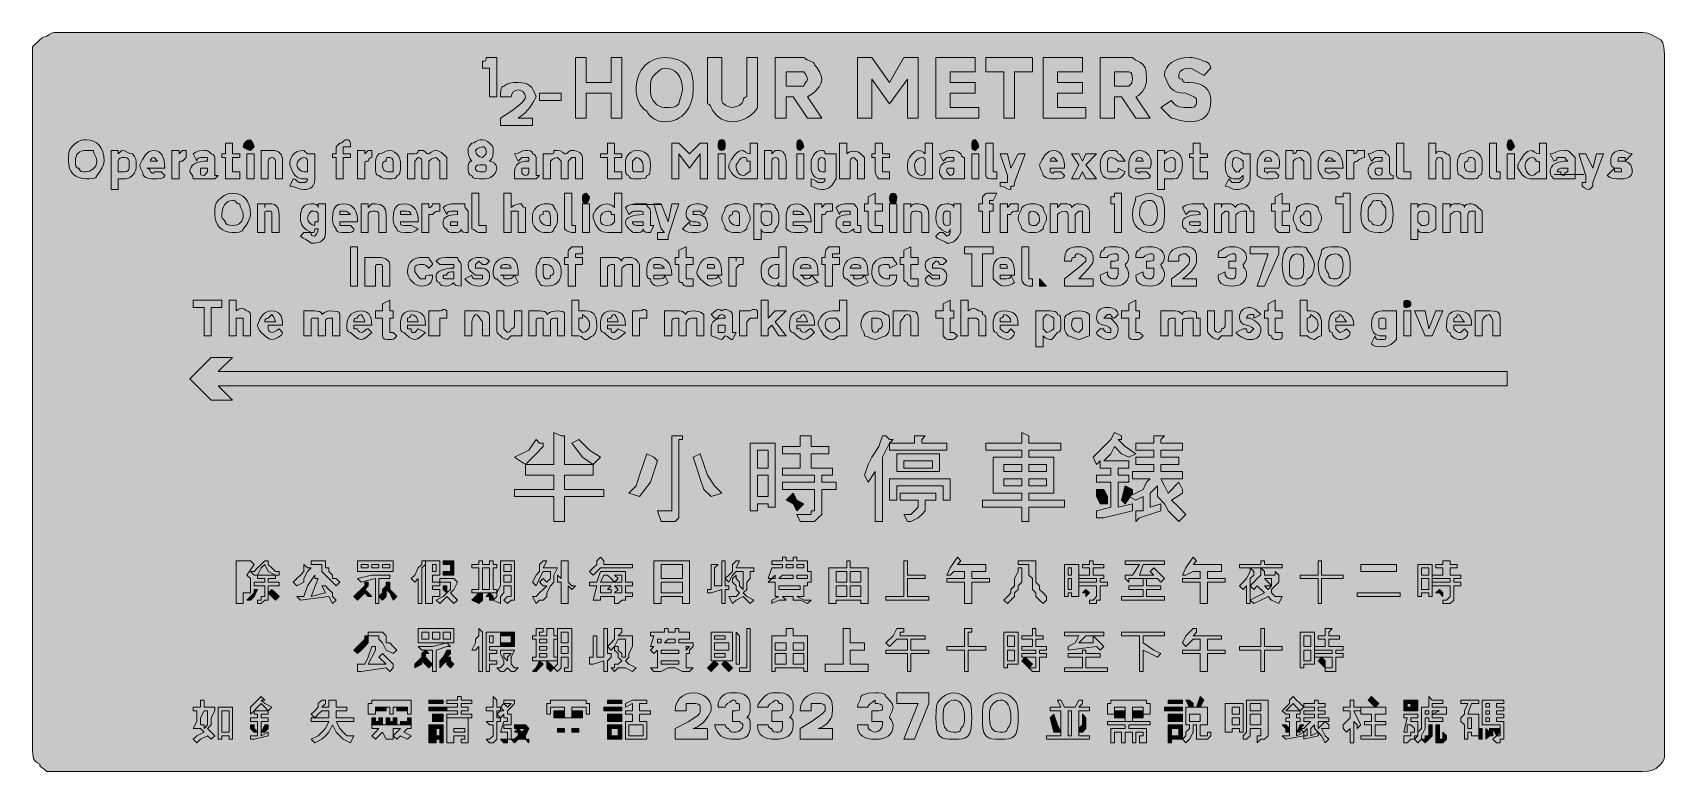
# Model space of a CAD drawing. Header units: metres. Extents: x 9 to 558, y 11 to 260.
import ezdxf

# ---------------------------------------------------------------- set-up
doc = ezdxf.new("R2010")
doc.units = ezdxf.units.M
for name, color, linetype, true_color in [('FILL_BLACK_000000', 7, 'Continuous', 0x000000), ('FILL_YELLOW_FFFF00', 7, 'Continuous', 0xffff00), ('STROKE_BLACK_000000', 7, 'Continuous', 0x000000)]:
    doc.layers.add(name, color=color, linetype=linetype, true_color=true_color)

msp = doc.modelspace()

# ---------------------------------------------------------------- hatches: boundary and pattern name
at = {"layer": 'FILL_BLACK_000000', "true_color": 0x000000}
h = msp.add_hatch(color=7, dxfattribs=at)
h.dxf.hatch_style = 1
h.paths.add_polyline_path([(162.81, 238.08), (162.81, 247.68), (160.41, 247.68), (160.41, 250.08), (161.1, 250.1), (161.46, 250.23), (161.59, 250.59), (161.61, 251.28), (162.81, 251.28), (165.21, 251.28), (165.21, 238.08), (162.81, 238.08)])
h = msp.add_hatch(color=7, dxfattribs=at)
h.dxf.hatch_style = 1
h.paths.add_polyline_path([(200.01, 242.88), (203.61, 242.88), (203.61, 251.28), (207.21, 251.28), (207.21, 230.88), (203.61, 230.88), (203.61, 239.28), (200.01, 239.28), (195.21, 239.28), (195.21, 230.88), (191.61, 230.88), (191.61, 251.28), (195.21, 251.28), (195.21, 242.88), (200.01, 242.88)])
h = msp.add_hatch(color=7, dxfattribs=at)
h.dxf.hatch_style = 1
h.paths.add_polyline_path([(224.08, 251.07), (226.11, 250.53), (227.68, 249.76), (228.81, 248.88), (229.6, 247.98), (230.2, 247.06), (230.62, 246.12), (230.91, 245.13), (231.17, 242.97), (231.21, 240.48), (231.04, 238.29), (230.55, 236.26), (229.75, 234.43), (228.66, 232.83), (228.01, 232.13), (227.28, 231.52), (226.5, 230.98), (225.64, 230.52), (224.72, 230.16), (223.75, 229.9), (222.71, 229.74), (221.61, 229.68), (220.71, 229.74), (219.83, 229.9), (218.97, 230.19), (218.16, 230.58), (217.4, 231.09), (216.72, 231.7), (216.11, 232.44), (215.61, 233.28), (214.77, 233.84), (214.03, 234.57), (213.42, 235.45), (212.91, 236.43), (212.52, 237.46), (212.23, 238.51), (212.07, 239.53), (212.01, 240.48), (212.07, 241.79), (212.23, 243.01), (212.48, 244.15), (212.83, 245.2), (213.27, 246.18), (213.78, 247.06), (214.36, 247.86), (215.01, 248.58), (216.46, 249.76), (218.08, 250.6), (219.82, 251.11), (221.61, 251.28), (222.9, 251.23), (224.08, 251.07)])
h.paths.add_polyline_path([(227.18, 243.63), (226.66, 244.87), (225.96, 245.88), (225.09, 246.67), (224.07, 247.23), (222.9, 247.57), (221.61, 247.68), (220.71, 247.47), (219.81, 246.93), (218.01, 245.28), (217.32, 244.36), (216.96, 243.33), (216.83, 242.07), (216.81, 240.48), (216.92, 239.19), (217.22, 238.02), (217.7, 237), (218.31, 236.13), (219.04, 235.43), (219.85, 234.91), (220.71, 234.59), (221.61, 234.48), (223.2, 234.5), (224.46, 234.63), (225.49, 234.99), (226.41, 235.68), (226.6, 236.77), (227.01, 238.08), (227.42, 239.39), (227.61, 240.48), (227.5, 242.17), (227.18, 243.63)], flags=16)
h = msp.add_hatch(color=7, dxfattribs=at)
h.dxf.hatch_style = 1
h.paths.add_polyline_path([(252.81, 239.28), (252.81, 238.08), (252.81, 235.68), (252.81, 234.48), (252.25, 233.58), (251.5, 232.72), (250.57, 231.91), (249.51, 231.18), (248.33, 230.57), (247.07, 230.09), (245.76, 229.79), (244.41, 229.68), (243.12, 229.79), (241.93, 230.09), (240.87, 230.57), (239.91, 231.18), (239.07, 231.91), (238.33, 232.72), (237.72, 233.58), (237.21, 234.48), (237.06, 235.08), (236.7, 235.49), (236.41, 235.63), (236.01, 235.68), (236.01, 238.08), (236.01, 251.28), (240.81, 251.28), (240.81, 239.28), (240.81, 238.08), (240.81, 236.88), (240.92, 236.43), (241.2, 236), (242.16, 235.23), (243.34, 234.69), (244.41, 234.48), (245.48, 234.69), (246.66, 235.23), (247.62, 236), (247.9, 236.43), (248.01, 236.88), (248.16, 237.48), (248.52, 237.89), (248.81, 238.03), (249.21, 238.08), (249.21, 251.28), (252.81, 251.28), (252.81, 239.28)])
h = msp.add_hatch(color=7, dxfattribs=at)
h.dxf.hatch_style = 1
h.paths.add_polyline_path([(258.81, 230.88), (258.81, 251.28), (268.41, 251.28), (268.91, 250.88), (269.48, 250.57), (270.66, 250.08), (271.62, 249.59), (271.9, 249.28), (272.01, 248.88), (272.89, 247.79), (273.66, 246.48), (274.2, 245.17), (274.41, 244.08), (274.3, 243.18), (274, 242.3), (273.52, 241.44), (272.91, 240.63), (272.18, 239.87), (271.37, 239.19), (269.61, 238.08), (274.41, 230.88), (269.61, 230.88), (264.81, 238.08), (262.41, 238.08), (262.41, 230.88), (258.81, 230.88)])
h.paths.add_polyline_path([(268.41, 241.68), (268.46, 242.08), (268.6, 242.39), (269.01, 242.88), (269.42, 243.37), (269.56, 243.68), (269.61, 244.08), (269.42, 244.96), (269.01, 245.73), (268.41, 246.48), (267.21, 246.48), (262.41, 246.48), (262.41, 241.68), (267.21, 241.68), (268.41, 241.68)], flags=16)
h = msp.add_hatch(color=7, dxfattribs=at)
h.dxf.hatch_style = 1
h.paths.add_polyline_path([(291.21, 244.08), (291.21, 230.88), (286.41, 230.88), (286.41, 251.28), (291.21, 251.28), (297.21, 242.88), (302.01, 251.28), (306.81, 251.28), (306.81, 230.88), (303.21, 230.88), (303.21, 244.08), (297.21, 235.68), (291.21, 244.08)])
h = msp.add_hatch(color=7, dxfattribs=at)
h.dxf.hatch_style = 1
h.paths.add_polyline_path([(317.61, 234.48), (327.21, 234.48), (327.21, 230.88), (312.81, 230.88), (312.81, 251.28), (326.01, 251.28), (326.01, 246.48), (317.61, 246.48), (317.61, 242.88), (326.01, 242.88), (326.01, 239.28), (317.61, 239.28), (317.61, 234.48)])
h = msp.add_hatch(color=7, dxfattribs=at)
h.dxf.hatch_style = 1
h.paths.add_polyline_path([(339.21, 230.88), (335.61, 230.88), (335.61, 246.48), (329.61, 246.48), (329.61, 251.28), (345.21, 251.28), (345.21, 246.48), (339.21, 246.48), (339.21, 230.88)])
h = msp.add_hatch(color=7, dxfattribs=at)
h.dxf.hatch_style = 1
h.paths.add_polyline_path([(353.61, 234.48), (363.21, 234.48), (363.21, 230.88), (348.81, 230.88), (348.81, 251.28), (362.01, 251.28), (362.01, 246.48), (353.61, 246.48), (353.61, 242.88), (362.01, 242.88), (362.01, 239.28), (353.61, 239.28), (353.61, 234.48)])
h = msp.add_hatch(color=7, dxfattribs=at)
h.dxf.hatch_style = 1
h.paths.add_polyline_path([(368.01, 230.88), (368.01, 251.28), (378.81, 251.28), (379.71, 250.57), (380.61, 250.08), (381.51, 249.59), (382.41, 248.88), (382.81, 248.38), (383.1, 247.79), (383.46, 246.48), (383.61, 244.08), (383.55, 243.18), (383.38, 242.3), (383.1, 241.44), (382.71, 240.63), (382.2, 239.87), (381.58, 239.19), (380.85, 238.58), (380.01, 238.08), (384.81, 230.88), (380.01, 230.88), (375.21, 238.08), (372.81, 238.08), (372.81, 230.88), (368.01, 230.88)])
h.paths.add_polyline_path([(378.3, 242.39), (378.66, 242.88), (378.79, 243.37), (378.81, 244.08), (378.79, 244.96), (378.66, 245.73), (378.3, 246.27), (378.01, 246.43), (377.61, 246.48), (372.81, 246.48), (372.81, 241.68), (377.61, 241.68), (378.3, 242.39)], flags=16)
h = msp.add_hatch(color=7, dxfattribs=at)
h.dxf.hatch_style = 1
h.paths.add_polyline_path([(394.43, 244.59), (394.56, 244.23), (394.92, 244.1), (395.61, 244.08), (395.66, 243.68), (395.82, 243.39), (396.36, 243.03), (397.13, 242.9), (398.01, 242.88), (399.7, 242.77), (401.16, 242.45), (402.4, 241.93), (403.41, 241.23), (404.2, 240.36), (404.76, 239.34), (405.1, 238.17), (405.21, 236.88), (405.1, 235.19), (404.76, 233.73), (404.2, 232.49), (403.41, 231.48), (402.4, 230.69), (401.16, 230.13), (399.7, 229.79), (398.01, 229.68), (396.23, 229.87), (394.56, 230.28), (393.12, 230.69), (392.01, 230.88), (388.41, 234.48), (392.01, 236.88), (392.51, 236.09), (393.12, 235.49), (393.8, 235.07), (394.56, 234.78), (396.23, 234.52), (398.01, 234.48), (398.89, 234.52), (399.66, 234.78), (399.97, 235.07), (400.2, 235.49), (400.36, 236.09), (400.41, 236.88), (400.35, 237.28), (400.18, 237.59), (399.51, 238.08), (396.81, 239.28), (395.17, 239.39), (393.83, 239.71), (392.74, 240.23), (391.86, 240.93), (391.15, 241.8), (390.57, 242.82), (389.61, 245.28), (389.77, 246.57), (390.25, 247.74), (391, 248.76), (392.01, 249.63), (393.24, 250.33), (394.67, 250.85), (396.27, 251.17), (398.01, 251.28), (398.93, 251.26), (399.96, 251.13), (401.22, 250.77), (402.81, 250.08), (403.69, 249.87), (404.46, 249.33), (405, 248.56), (405.21, 247.68), (402.81, 245.28), (399.96, 246.93), (398.93, 247.47), (398.01, 247.68), (397.17, 247.63), (396.43, 247.47), (395.82, 247.24), (395.31, 246.93), (394.92, 246.57), (394.63, 246.16), (394.47, 245.73), (394.41, 245.28), (394.43, 244.59)])
h = msp.add_hatch(color=7, dxfattribs=at)
h.dxf.hatch_style = 1
h.paths.add_polyline_path([(177.21, 230.88), (177.21, 228.48), (166.41, 228.48), (166.41, 230.88), (170.25, 233.35), (172.86, 235.38), (173.73, 236.22), (174.34, 236.95), (174.7, 237.57), (174.81, 238.08), (174.6, 238.96), (174.06, 239.73), (173.29, 240.27), (172.41, 240.48), (171.53, 240.27), (170.76, 239.73), (170.22, 238.96), (170.01, 238.08), (166.41, 238.08), (166.43, 239.15), (166.56, 240.33), (166.7, 240.86), (166.92, 241.29), (167.21, 241.57), (167.61, 241.68), (168.53, 242.37), (169.56, 242.73), (170.82, 242.86), (172.41, 242.88), (173.65, 242.82), (174.7, 242.64), (175.57, 242.31), (176.31, 241.83), (176.93, 241.18), (177.47, 240.35), (177.96, 239.32), (178.41, 238.08), (177.47, 236.28), (176.31, 234.48), (175.57, 233.58), (174.7, 232.68), (173.65, 231.78), (172.41, 230.88), (177.21, 230.88)])
h = msp.add_hatch(color=7, dxfattribs=at)
h.dxf.hatch_style = 1
h.paths.add_polyline_path([(186.81, 236.88), (179.61, 236.88), (179.61, 239.28), (186.81, 239.28), (186.81, 236.88)])
h = msp.add_hatch(color=7, dxfattribs=at)
h.dxf.hatch_style = 1
h.paths.add_polyline_path([(29.67, 223.23), (30.69, 222.67), (31.56, 221.88), (32.26, 220.87), (32.78, 219.63), (33.1, 218.17), (33.21, 216.48), (33, 215.39), (32.46, 214.08), (31.69, 212.77), (30.81, 211.68), (30.7, 211.28), (30.42, 210.99), (29.99, 210.77), (29.46, 210.63), (28.28, 210.5), (27.21, 210.48), (25.92, 210.59), (24.75, 210.91), (23.73, 211.43), (22.86, 212.13), (22.16, 213), (21.64, 214.02), (21.32, 215.19), (21.21, 216.48), (21.23, 218.07), (21.36, 219.33), (21.72, 220.36), (22.41, 221.28), (23.33, 222.16), (24.36, 222.93), (25.62, 223.47), (26.36, 223.63), (27.21, 223.68), (28.5, 223.57), (29.67, 223.23)])
h.paths.add_polyline_path([(30.21, 218.28), (29.8, 219.18), (29.61, 220.08), (27.21, 220.08), (26.37, 220.02), (25.63, 219.85), (25.02, 219.57), (24.51, 219.18), (24.12, 218.67), (23.83, 218.05), (23.67, 217.32), (23.61, 216.48), (23.63, 215.6), (23.76, 214.83), (24.12, 214.29), (24.41, 214.13), (24.81, 214.08), (24.86, 213.68), (25.02, 213.39), (25.56, 213.03), (26.33, 212.9), (27.21, 212.88), (28.28, 213.1), (28.88, 213.39), (29.46, 213.78), (29.99, 214.29), (30.42, 214.9), (30.7, 215.64), (30.81, 216.48), (30.62, 217.38), (30.21, 218.28)], flags=16)
h = msp.add_hatch(color=7, dxfattribs=at)
h.dxf.hatch_style = 1
h.paths.add_polyline_path([(43.86, 213.48), (43.5, 212.58), (42.81, 211.68), (41.93, 210.99), (41.16, 210.63), (40.41, 210.48), (38.01, 210.48), (38.01, 206.88), (35.61, 206.88), (35.61, 220.08), (38.01, 220.08), (38.01, 218.88), (39.21, 220.08), (40.11, 219.89), (41.01, 219.48), (41.91, 219.07), (42.81, 218.88), (43.5, 217.98), (43.86, 217.08), (43.99, 216.18), (44.01, 215.28), (43.99, 214.38), (43.86, 213.48)])
h.paths.add_polyline_path([(40.86, 213.03), (41.4, 213.39), (41.56, 213.68), (41.61, 214.08), (41.61, 216.48), (41.56, 216.88), (41.4, 217.17), (40.86, 217.53), (40.09, 217.66), (39.21, 217.68), (38.81, 217.63), (38.52, 217.49), (38.16, 217.08), (38.01, 216.48), (38.01, 214.08), (38.01, 212.88), (39.21, 212.88), (40.09, 212.9), (40.86, 213.03)], flags=16)
h = msp.add_hatch(color=7, dxfattribs=at)
h.dxf.hatch_style = 1
h.paths.add_polyline_path([(48.21, 213.93), (48.62, 213.57), (48.76, 213.28), (48.81, 212.88), (49.41, 212.43), (49.82, 212.37), (49.96, 212.54), (50.01, 212.88), (52.41, 212.88), (53.61, 211.68), (53.5, 211.28), (53.22, 210.99), (52.79, 210.77), (52.26, 210.63), (51.08, 210.5), (50.01, 210.48), (49.11, 210.5), (48.21, 210.63), (47.31, 210.99), (46.41, 211.68), (46.22, 212.58), (45.81, 213.48), (45.4, 214.38), (45.21, 215.28), (46.13, 217.04), (47.16, 218.58), (47.75, 219.19), (48.42, 219.67), (49.16, 219.97), (50.01, 220.08), (50.85, 219.97), (51.58, 219.65), (52.2, 219.13), (52.71, 218.43), (53.1, 217.56), (53.38, 216.54), (53.55, 215.37), (53.61, 214.08), (47.61, 214.08), (48.21, 213.93)])
h.paths.add_polyline_path([(51.21, 216.48), (50.01, 217.68), (49.41, 217.53), (49, 217.17), (48.86, 216.88), (48.81, 216.48), (51.21, 216.48)], flags=16)
h = msp.add_hatch(color=7, dxfattribs=at)
h.dxf.hatch_style = 1
h.paths.add_polyline_path([(56.01, 220.08), (58.41, 220.08), (58.41, 218.88), (59.61, 220.08), (60.81, 220.08), (60.81, 217.68), (59.61, 216.48), (58.92, 216.46), (58.56, 216.33), (58.43, 215.97), (58.41, 215.28), (58.41, 210.48), (56.01, 210.48), (56.01, 220.08)])
h = msp.add_hatch(color=7, dxfattribs=at)
h.dxf.hatch_style = 1
h.paths.add_polyline_path([(66.81, 217.68), (65.61, 217.68), (65.21, 217.63), (64.92, 217.49), (64.56, 217.08), (64.41, 216.48), (63.21, 218.88), (64.11, 219.48), (65.23, 219.89), (66.81, 220.08), (67.52, 220.06), (68.01, 219.93), (68.5, 219.57), (69.21, 218.88), (69.61, 218.83), (69.9, 218.69), (70.26, 218.28), (70.41, 217.68), (70.41, 212.88), (70.41, 211.68), (71.61, 211.68), (70.41, 210.48), (68.01, 210.48), (65.61, 210.48), (63.21, 210.48), (63.02, 211.36), (62.61, 212.13), (62.01, 212.88), (62.12, 213.72), (62.44, 214.45), (62.96, 215.07), (63.66, 215.58), (64.53, 215.97), (65.55, 216.25), (66.72, 216.42), (68.01, 216.48), (68.01, 217.68), (66.81, 217.68)])
h.paths.add_polyline_path([(65.76, 211.83), (66.12, 211.7), (66.81, 211.68), (68.01, 212.88), (68.01, 214.08), (65.61, 214.08), (65.61, 212.88), (65.63, 212.19), (65.76, 211.83)], flags=16)
h = msp.add_hatch(color=7, dxfattribs=at)
h.dxf.hatch_style = 1
h.paths.add_polyline_path([(78.81, 218.88), (78.81, 217.68), (76.41, 217.68), (76.41, 212.88), (77.61, 212.88), (78.81, 212.88), (78.81, 210.48), (76.41, 210.48), (74.01, 210.48), (74.01, 212.88), (74.01, 217.68), (72.81, 217.68), (72.81, 218.88), (74.01, 218.88), (74.01, 222.48), (76.41, 222.48), (76.41, 218.88), (78.81, 218.88)])
h = msp.add_hatch(color=7, dxfattribs=at)
h.dxf.hatch_style = 1
h.paths.add_polyline_path([(82.41, 220.08), (81.53, 220.27), (80.76, 220.68), (80.01, 221.28), (80.22, 222.16), (80.76, 222.93), (81.53, 223.47), (82.41, 223.68), (83.01, 222.93), (83.42, 222.16), (83.61, 221.28), (82.41, 220.08)])
h = msp.add_hatch(color=7, dxfattribs=at)
h.dxf.hatch_style = 1
h.paths.add_polyline_path([(90.45, 220.02), (91.18, 219.85), (91.8, 219.57), (92.31, 219.18), (92.7, 218.67), (92.98, 218.05), (93.15, 217.32), (93.21, 216.48), (93.21, 210.48), (90.81, 210.48), (90.81, 215.28), (90.81, 216.48), (90.66, 217.08), (90.3, 217.49), (90.01, 217.63), (89.61, 217.68), (89.21, 217.63), (88.92, 217.49), (88.56, 217.08), (88.41, 216.48), (88.41, 210.48), (86.01, 210.48), (86.01, 220.08), (88.41, 220.08), (89.61, 220.08), (90.45, 220.02)])
h = msp.add_hatch(color=7, dxfattribs=at)
h.dxf.hatch_style = 1
h.paths.add_polyline_path([(98.82, 210.72), (98.15, 211.05), (97.56, 211.53), (97.02, 212.18), (96.53, 213.01), (95.61, 215.28), (95.67, 216.18), (95.85, 217.04), (96.18, 217.85), (96.66, 218.58), (97.31, 219.19), (98.14, 219.67), (99.17, 219.97), (100.41, 220.08), (101.61, 218.88), (104.01, 218.88), (104.01, 210.48), (103.95, 209.64), (103.78, 208.9), (103.5, 208.29), (103.11, 207.78), (102.6, 207.39), (101.98, 207.1), (101.25, 206.94), (100.41, 206.88), (99.32, 207.07), (98.01, 207.48), (96.7, 207.89), (95.61, 208.08), (96.81, 210.48), (97.21, 210.43), (97.52, 210.29), (98.01, 209.88), (98.5, 209.47), (98.81, 209.33), (99.21, 209.28), (100.41, 209.28), (100.81, 209.33), (101.1, 209.47), (101.46, 209.88), (101.61, 210.48), (100.41, 210.48), (99.56, 210.54), (98.82, 210.72)])
h.paths.add_polyline_path([(101.1, 217.49), (100.81, 217.63), (100.41, 217.68), (99.53, 217.47), (98.76, 216.93), (98.22, 216.16), (98.01, 215.28), (98.22, 214.4), (98.76, 213.63), (99.53, 213.09), (100.41, 212.88), (101.61, 212.88), (101.61, 214.08), (101.61, 216.48), (101.46, 217.08), (101.1, 217.49)], flags=16)
h = msp.add_hatch(color=7, dxfattribs=at)
h.dxf.hatch_style = 1
h.paths.add_polyline_path([(111.21, 210.48), (111.21, 217.68), (110.01, 217.68), (110.01, 218.88), (111.21, 218.88), (111.21, 221.28), (112.41, 222.48), (112.81, 222.53), (113.12, 222.67), (113.61, 223.08), (114.1, 223.49), (114.41, 223.63), (114.81, 223.68), (115.21, 223.63), (115.5, 223.49), (115.86, 223.08), (116.01, 222.48), (116.01, 221.28), (114.81, 221.28), (113.61, 221.28), (113.61, 220.08), (113.61, 218.88), (116.01, 218.88), (116.01, 217.68), (113.61, 217.68), (113.61, 210.48), (111.21, 210.48)])
h = msp.add_hatch(color=7, dxfattribs=at)
h.dxf.hatch_style = 1
h.paths.add_polyline_path([(118.41, 220.08), (120.81, 220.08), (120.81, 218.88), (122.01, 220.08), (123.21, 220.08), (123.21, 217.68), (122.81, 217.63), (122.52, 217.49), (122.16, 217.08), (122.01, 216.48), (121.32, 216.46), (120.96, 216.33), (120.83, 215.97), (120.81, 215.28), (120.81, 210.48), (118.41, 210.48), (118.41, 220.08)])
h = msp.add_hatch(color=7, dxfattribs=at)
h.dxf.hatch_style = 1
h.paths.add_polyline_path([(132.66, 212.58), (132.52, 212.19), (132.3, 211.9), (132.01, 211.74), (131.61, 211.68), (131.56, 211.28), (131.4, 210.99), (130.86, 210.63), (130.09, 210.5), (129.21, 210.48), (128.31, 210.5), (127.41, 210.63), (126.51, 210.99), (125.61, 211.68), (125.21, 211.74), (124.92, 211.9), (124.7, 212.19), (124.56, 212.58), (124.43, 213.7), (124.41, 215.28), (124.43, 216.18), (124.56, 217.08), (124.92, 217.98), (125.61, 218.88), (126.51, 219.07), (127.41, 219.48), (128.31, 219.89), (129.21, 220.08), (130.09, 219.89), (130.86, 219.48), (131.61, 218.88), (132.3, 217.98), (132.66, 217.08), (132.79, 216.18), (132.81, 215.28), (132.79, 213.7), (132.66, 212.58)])
h.paths.add_polyline_path([(130.26, 216.93), (129.9, 217.47), (129.61, 217.63), (129.21, 217.68), (128.52, 217.66), (128.16, 217.53), (128.03, 217.17), (128.01, 216.48), (127.61, 216.43), (127.32, 216.29), (126.96, 215.88), (126.81, 215.28), (126.86, 214.49), (127.02, 213.89), (127.25, 213.47), (127.56, 213.18), (128.33, 212.92), (129.21, 212.88), (130.41, 212.88), (130.41, 215.28), (130.39, 216.16), (130.26, 216.93)], flags=16)
h = msp.add_hatch(color=7, dxfattribs=at)
h.dxf.hatch_style = 1
h.paths.add_polyline_path([(143.93, 217.49), (143.16, 217.08), (142.41, 216.48), (142.41, 210.48), (140.01, 210.48), (140.01, 216.48), (139.86, 217.08), (139.5, 217.49), (139.21, 217.63), (138.81, 217.68), (137.61, 216.48), (137.61, 210.48), (135.21, 210.48), (135.21, 218.88), (137.61, 218.88), (138.21, 219.03), (138.62, 219.39), (138.76, 219.68), (138.81, 220.08), (140.01, 220.08), (140.41, 220.03), (140.72, 219.89), (141.21, 219.48), (141.7, 219.07), (142.01, 218.93), (142.41, 218.88), (143.16, 219.48), (143.93, 219.89), (144.81, 220.08), (145.71, 219.87), (146.61, 219.33), (148.41, 217.68), (148.41, 216.48), (148.41, 210.48), (146.01, 210.48), (146.01, 216.48), (144.81, 217.68), (143.93, 217.49)])
h = msp.add_hatch(color=7, dxfattribs=at)
h.dxf.hatch_style = 1
h.paths.add_polyline_path([(157.63, 210.77), (157.2, 210.99), (156.92, 211.28), (156.81, 211.68), (156.41, 211.73), (156.12, 211.89), (155.76, 212.43), (155.63, 213.2), (155.61, 214.08), (155.63, 214.96), (155.76, 215.73), (156.12, 216.27), (156.41, 216.43), (156.81, 216.48), (156.12, 217.38), (155.76, 218.28), (155.63, 219.18), (155.61, 220.08), (155.63, 220.79), (155.76, 221.28), (156.12, 221.77), (156.81, 222.48), (157.54, 222.67), (158.16, 223.08), (159, 223.49), (159.62, 223.63), (160.41, 223.68), (161.29, 223.49), (162.06, 223.08), (162.81, 222.48), (163.5, 221.77), (163.86, 221.28), (163.99, 220.79), (164.01, 220.08), (163.99, 219.18), (163.86, 218.28), (163.5, 217.38), (162.81, 216.48), (163.69, 216.27), (164.46, 215.73), (165, 214.96), (165.21, 214.08), (165.02, 213.2), (164.61, 212.43), (164.01, 211.68), (163.11, 210.99), (162.21, 210.63), (161.31, 210.5), (160.41, 210.48), (159.34, 210.5), (158.16, 210.63), (157.63, 210.77)])
h.paths.add_polyline_path([(158.22, 214.77), (158.06, 214.48), (158.01, 214.08), (158.06, 213.68), (158.22, 213.39), (158.76, 213.03), (159.53, 212.9), (160.41, 212.88), (161.1, 212.9), (161.46, 213.03), (161.59, 213.39), (161.61, 214.08), (161.59, 214.77), (161.46, 215.13), (161.1, 215.26), (160.41, 215.28), (159.53, 215.26), (158.76, 215.13), (158.22, 214.77)], flags=16)
h.paths.add_polyline_path([(161.1, 221.09), (160.81, 221.23), (160.41, 221.28), (159.53, 221.09), (158.76, 220.68), (158.01, 220.08), (158.22, 219.2), (158.76, 218.43), (159.53, 217.89), (160.41, 217.68), (161.61, 218.88), (161.61, 220.08), (161.46, 220.68), (161.1, 221.09)], flags=16)
h = msp.add_hatch(color=7, dxfattribs=at)
h.dxf.hatch_style = 1
h.paths.add_polyline_path([(174.81, 217.68), (173.61, 217.68), (172.41, 216.48), (171.21, 218.88), (172.11, 219.07), (173.01, 219.48), (173.91, 219.89), (174.81, 220.08), (175.69, 220.06), (176.46, 219.93), (177, 219.57), (177.16, 219.28), (177.21, 218.88), (177.61, 218.83), (177.9, 218.69), (178.26, 218.28), (178.41, 217.68), (178.41, 212.88), (178.41, 211.68), (179.61, 211.68), (178.41, 210.48), (177.21, 210.48), (174.81, 210.48), (171.21, 210.48), (171.21, 212.88), (171.27, 213.72), (171.45, 214.45), (171.78, 215.07), (172.26, 215.58), (172.91, 215.97), (173.74, 216.25), (174.77, 216.42), (176.01, 216.48), (176.01, 217.68), (174.81, 217.68)])
h.paths.add_polyline_path([(173.8, 212.19), (174.21, 211.83), (174.81, 211.68), (175.21, 211.73), (175.5, 211.87), (175.86, 212.28), (176.01, 212.88), (176.01, 214.08), (173.61, 214.08), (173.61, 212.88), (173.66, 212.48), (173.8, 212.19)], flags=16)
h = msp.add_hatch(color=7, dxfattribs=at)
h.dxf.hatch_style = 1
h.paths.add_polyline_path([(189.21, 216.48), (189.21, 210.48), (186.81, 210.48), (186.81, 216.48), (185.61, 217.68), (184.73, 217.49), (183.96, 217.08), (183.21, 216.48), (183.21, 210.48), (180.81, 210.48), (180.81, 218.88), (183.21, 218.88), (183.9, 218.9), (184.26, 219.03), (184.39, 219.39), (184.41, 220.08), (185.61, 220.08), (186.49, 219.89), (187.26, 219.48), (188.01, 218.88), (188.41, 218.93), (188.72, 219.07), (189.21, 219.48), (189.7, 219.89), (190.01, 220.03), (190.41, 220.08), (191.25, 220.03), (191.98, 219.87), (192.6, 219.64), (193.11, 219.33), (193.5, 218.97), (193.78, 218.56), (193.95, 218.13), (194.01, 217.68), (194.01, 216.48), (194.01, 210.48), (191.61, 210.48), (191.61, 216.48), (191.61, 217.68), (190.41, 217.68), (189.21, 216.48)])
h = msp.add_hatch(color=7, dxfattribs=at)
h.dxf.hatch_style = 1
h.paths.add_polyline_path([(207.21, 218.88), (207.21, 217.68), (204.81, 217.68), (204.81, 212.88), (206.01, 212.88), (207.21, 212.88), (207.21, 210.48), (204.81, 210.48), (202.41, 210.48), (202.41, 212.88), (202.41, 217.68), (200.01, 217.68), (200.01, 218.88), (202.41, 218.88), (202.41, 222.48), (204.81, 222.48), (204.81, 218.88), (207.21, 218.88)])
h = msp.add_hatch(color=7, dxfattribs=at)
h.dxf.hatch_style = 1
h.paths.add_polyline_path([(216.66, 212.58), (216.52, 212.19), (216.3, 211.9), (216.01, 211.74), (215.61, 211.68), (215.55, 211.28), (215.38, 210.99), (215.1, 210.77), (214.71, 210.63), (213.58, 210.5), (212.01, 210.48), (211.13, 210.5), (210.36, 210.63), (209.82, 210.99), (209.66, 211.28), (209.61, 211.68), (209.21, 211.74), (208.92, 211.9), (208.7, 212.19), (208.56, 212.58), (208.43, 213.7), (208.41, 215.28), (208.43, 216.18), (208.56, 217.08), (208.92, 217.98), (209.61, 218.88), (210.36, 219.48), (211.13, 219.89), (212.01, 220.08), (213.58, 219.89), (214.71, 219.48), (215.61, 218.88), (216.3, 217.98), (216.66, 217.08), (216.79, 216.18), (216.81, 215.28), (216.79, 213.7), (216.66, 212.58)])
h.paths.add_polyline_path([(213.66, 216.93), (212.89, 217.47), (212.01, 217.68), (210.81, 216.48), (210.81, 215.28), (210.83, 213.89), (210.96, 213.18), (211.1, 213.01), (211.32, 212.92), (212.01, 212.88), (214.41, 212.88), (214.41, 215.28), (214.2, 216.16), (213.66, 216.93)], flags=16)
h = msp.add_hatch(color=7, dxfattribs=at)
h.dxf.hatch_style = 1
h.paths.add_polyline_path([(226.41, 218.88), (226.41, 210.48), (224.01, 210.48), (224.01, 222.48), (226.41, 222.48), (230.01, 218.88), (233.61, 222.48), (236.01, 222.48), (236.01, 210.48), (233.61, 210.48), (233.61, 218.88), (230.01, 214.08), (226.41, 218.88)])
h = msp.add_hatch(color=7, dxfattribs=at)
h.dxf.hatch_style = 1
h.paths.add_polyline_path([(241.86, 220.68), (241.5, 220.27), (241.21, 220.13), (240.81, 220.08), (240.41, 220.13), (240.12, 220.27), (239.76, 220.68), (239.61, 221.28), (239.63, 222.16), (239.76, 222.93), (240.12, 223.47), (240.41, 223.63), (240.81, 223.68), (241.21, 223.63), (241.5, 223.47), (241.86, 222.93), (241.99, 222.16), (242.01, 221.28), (241.86, 220.68)])
h = msp.add_hatch(color=7, dxfattribs=at)
h.dxf.hatch_style = 1
h.paths.add_polyline_path([(252.81, 222.48), (252.81, 210.48), (250.41, 210.48), (248.01, 210.48), (247.16, 210.54), (246.42, 210.7), (245.75, 210.99), (245.16, 211.38), (244.62, 211.89), (244.13, 212.5), (243.21, 214.08), (243.21, 215.28), (244.13, 217.04), (245.16, 218.58), (245.75, 219.19), (246.42, 219.67), (247.16, 219.97), (248.01, 220.08), (248.76, 219.48), (249.53, 219.07), (250.41, 218.88), (250.41, 222.48), (252.81, 222.48)])
h.paths.add_polyline_path([(250.41, 216.48), (249.21, 216.48), (249.19, 217.17), (249.06, 217.53), (248.7, 217.66), (248.01, 217.68), (247.61, 217.63), (247.3, 217.47), (246.81, 216.93), (246.32, 216.16), (245.61, 215.28), (245.66, 214.44), (245.82, 213.7), (246.05, 213.09), (246.36, 212.58), (246.72, 212.19), (247.13, 211.9), (247.56, 211.74), (248.01, 211.68), (248.41, 211.73), (248.72, 211.87), (249.21, 212.28), (249.7, 212.69), (250.01, 212.83), (250.41, 212.88), (250.41, 215.28), (250.41, 216.48)], flags=16)
h = msp.add_hatch(color=7, dxfattribs=at)
h.dxf.hatch_style = 1
h.paths.add_polyline_path([(260.01, 210.48), (260.01, 215.28), (260.01, 216.48), (259.86, 217.08), (259.5, 217.49), (259.21, 217.63), (258.81, 217.68), (258.41, 217.63), (258.12, 217.49), (257.76, 217.08), (257.61, 216.48), (257.61, 210.48), (255.21, 210.48), (255.21, 220.08), (257.61, 220.08), (257.61, 218.88), (258.81, 220.08), (260.01, 220.08), (260.46, 220.02), (260.89, 219.85), (261.3, 219.57), (261.66, 219.18), (261.97, 218.67), (262.2, 218.05), (262.36, 217.32), (262.41, 216.48), (262.41, 210.48), (260.01, 210.48)])
h = msp.add_hatch(color=7, dxfattribs=at)
h.dxf.hatch_style = 1
h.paths.add_polyline_path([(267.21, 220.08), (266.81, 220.13), (266.52, 220.27), (266.16, 220.68), (266.01, 221.28), (266.03, 222.16), (266.16, 222.93), (266.52, 223.47), (266.81, 223.63), (267.21, 223.68), (267.81, 222.93), (268.22, 222.16), (268.41, 221.28), (267.21, 220.08)])
h = msp.add_hatch(color=7, dxfattribs=at)
h.dxf.hatch_style = 1
h.paths.add_polyline_path([(272.83, 210.72), (272.22, 211.05), (271.71, 211.53), (271.32, 212.18), (271.03, 213.01), (270.87, 214.04), (270.81, 215.28), (270.87, 216.18), (271.03, 217.04), (271.32, 217.85), (271.71, 218.58), (272.22, 219.19), (272.83, 219.67), (273.57, 219.97), (274.41, 220.08), (274.81, 220.03), (275.1, 219.89), (275.46, 219.48), (275.61, 218.88), (279.21, 218.88), (279.21, 210.48), (278.29, 208.9), (277.8, 208.29), (277.26, 207.78), (276.67, 207.39), (276, 207.1), (275.26, 206.94), (274.41, 206.88), (273.34, 207.07), (272.16, 207.48), (270.81, 208.08), (270.81, 210.48), (271.69, 210.29), (272.46, 209.88), (273.21, 209.28), (274.41, 209.28), (274.81, 209.33), (275.1, 209.47), (275.46, 209.88), (275.61, 210.48), (274.41, 210.48), (273.57, 210.54), (272.83, 210.72)])
h.paths.add_polyline_path([(275.1, 217.49), (274.81, 217.63), (274.41, 217.68), (274.01, 217.63), (273.72, 217.47), (273.36, 216.93), (273.23, 216.16), (273.21, 215.28), (273.23, 214.4), (273.36, 213.63), (273.72, 213.09), (274.01, 212.93), (274.41, 212.88), (275.61, 212.88), (275.61, 214.08), (275.61, 216.48), (275.46, 217.08), (275.1, 217.49)], flags=16)
h = msp.add_hatch(color=7, dxfattribs=at)
h.dxf.hatch_style = 1
h.paths.add_polyline_path([(283.31, 219.27), (283.9, 219.55), (284.54, 219.72), (285.21, 219.78), (285.88, 219.72), (286.52, 219.55), (287.11, 219.27), (287.61, 218.88), (288.81, 217.68), (288.81, 216.48), (288.81, 210.48), (286.41, 210.48), (286.41, 215.28), (286.41, 216.48), (285.21, 217.68), (284.61, 217.53), (284.2, 217.17), (284.06, 216.88), (284.01, 216.48), (284.01, 215.28), (284.01, 210.48), (280.41, 210.48), (280.41, 222.48), (282.81, 222.48), (282.81, 218.88), (283.31, 219.27)])
h = msp.add_hatch(color=7, dxfattribs=at)
h.dxf.hatch_style = 1
h.paths.add_polyline_path([(297.21, 218.88), (297.21, 217.68), (294.81, 217.68), (294.81, 212.88), (296.01, 212.88), (297.21, 212.88), (297.21, 210.48), (294.81, 210.48), (293.61, 210.48), (293.01, 211.23), (292.6, 212), (292.41, 212.88), (292.41, 217.68), (291.21, 217.68), (291.21, 218.88), (292.41, 218.88), (292.41, 222.48), (294.81, 222.48), (294.81, 218.88), (297.21, 218.88)])
h = msp.add_hatch(color=7, dxfattribs=at)
h.dxf.hatch_style = 1
h.paths.add_polyline_path([(311.61, 222.48), (311.61, 210.48), (309.21, 210.48), (308.01, 210.48), (307.11, 210.54), (306.25, 210.7), (305.44, 210.99), (304.71, 211.38), (304.1, 211.89), (303.62, 212.5), (303.32, 213.24), (303.21, 214.08), (303.21, 215.28), (303.32, 216.18), (303.6, 217.04), (304.03, 217.85), (304.56, 218.58), (305.14, 219.19), (305.74, 219.67), (306.31, 219.97), (306.81, 220.08), (307.69, 219.89), (308.46, 219.48), (309.21, 218.88), (309.21, 222.48), (311.61, 222.48)])
h.paths.add_polyline_path([(309.21, 216.48), (309.16, 216.88), (309.02, 217.17), (308.61, 217.53), (308.01, 217.68), (307.13, 217.47), (306.36, 216.93), (305.82, 216.16), (305.61, 215.28), (305.66, 214.44), (305.82, 213.7), (306.05, 213.09), (306.36, 212.58), (306.72, 212.19), (307.13, 211.9), (307.56, 211.74), (308.01, 211.68), (308.41, 211.73), (308.7, 211.87), (309.06, 212.28), (309.21, 212.88), (309.21, 215.28), (309.21, 216.48)], flags=16)
h = msp.add_hatch(color=7, dxfattribs=at)
h.dxf.hatch_style = 1
h.paths.add_polyline_path([(317.61, 217.68), (316.41, 217.68), (315.21, 216.48), (314.01, 218.88), (314.91, 219.07), (315.81, 219.48), (316.71, 219.89), (317.61, 220.08), (318.51, 220.06), (319.41, 219.93), (320.31, 219.57), (321.21, 218.88), (321.36, 218.28), (321.72, 217.87), (322.01, 217.73), (322.41, 217.68), (322.41, 212.88), (322.41, 211.68), (322.41, 210.48), (320.01, 210.48), (317.61, 210.48), (315.21, 210.48), (314.52, 211.36), (314.16, 212.13), (314.01, 212.88), (314.07, 213.72), (314.25, 214.45), (314.58, 215.07), (315.06, 215.58), (315.71, 215.97), (316.54, 216.25), (317.57, 216.42), (318.81, 216.48), (318.81, 217.68), (317.61, 217.68)])
h.paths.add_polyline_path([(318.01, 211.73), (318.3, 211.87), (318.66, 212.28), (318.81, 212.88), (318.81, 214.08), (317.61, 214.08), (316.92, 214.06), (316.56, 213.93), (316.43, 213.57), (316.41, 212.88), (317.61, 211.68), (318.01, 211.73)], flags=16)
h = msp.add_hatch(color=7, dxfattribs=at)
h.dxf.hatch_style = 1
h.paths.add_polyline_path([(326.01, 220.08), (325.61, 220.13), (325.32, 220.27), (324.96, 220.68), (324.81, 221.28), (324.83, 222.16), (324.96, 222.93), (325.32, 223.47), (325.61, 223.63), (326.01, 223.68), (326.61, 222.93), (327.02, 222.16), (327.21, 221.28), (326.01, 220.08)])
h = msp.add_hatch(color=7, dxfattribs=at)
h.dxf.hatch_style = 1
h.paths.add_polyline_path([(332.01, 212.88), (333.21, 212.88), (333.21, 210.48), (332.01, 210.48), (331.13, 210.5), (330.36, 210.63), (329.82, 210.99), (329.66, 211.28), (329.61, 211.68), (329.61, 212.88), (329.61, 222.48), (332.01, 222.48), (332.01, 212.88)])
h = msp.add_hatch(color=7, dxfattribs=at)
h.dxf.hatch_style = 1
h.paths.add_polyline_path([(351.21, 212.88), (351.81, 212.43), (352.22, 212.37), (352.36, 212.54), (352.41, 212.88), (354.81, 212.88), (356.01, 211.68), (355.9, 211.28), (355.62, 210.99), (355.19, 210.77), (354.66, 210.63), (353.48, 210.5), (352.41, 210.48), (351.51, 210.5), (350.61, 210.63), (349.71, 210.99), (348.81, 211.68), (348.62, 212.58), (348.21, 213.48), (347.8, 214.38), (347.61, 215.28), (348.53, 217.04), (349.56, 218.58), (350.15, 219.19), (350.82, 219.67), (351.56, 219.97), (352.41, 220.08), (353.25, 219.97), (353.98, 219.65), (354.6, 219.13), (355.11, 218.43), (355.5, 217.56), (355.78, 216.54), (355.95, 215.37), (356.01, 214.08), (351.21, 214.08), (351.21, 212.88)])
h.paths.add_polyline_path([(353.61, 216.48), (352.41, 217.68), (351.81, 217.53), (351.4, 217.17), (351.26, 216.88), (351.21, 216.48), (353.61, 216.48)], flags=16)
h = msp.add_hatch(color=7, dxfattribs=at)
h.dxf.hatch_style = 1
h.paths.add_polyline_path([(372.49, 220.06), (373.26, 219.93), (373.8, 219.57), (373.96, 219.28), (374.01, 218.88), (374.41, 218.83), (374.72, 218.67), (375.21, 218.13), (375.7, 217.36), (376.41, 216.48), (374.01, 216.48), (373.26, 217.08), (372.49, 217.49), (371.61, 217.68), (371.21, 217.63), (370.92, 217.47), (370.56, 216.93), (370.43, 216.16), (370.41, 215.28), (370.41, 214.08), (370.43, 213.39), (370.56, 213.03), (370.92, 212.9), (371.61, 212.88), (372.81, 212.88), (373.5, 212.9), (373.86, 213.03), (373.99, 213.39), (374.01, 214.08), (376.41, 212.88), (375.96, 212.09), (375.49, 211.49), (375, 211.07), (374.46, 210.78), (373.2, 210.52), (371.61, 210.48), (370.77, 210.54), (370.03, 210.72), (369.42, 211.05), (368.91, 211.53), (368.52, 212.18), (368.23, 213.01), (368.07, 214.04), (368.01, 215.28), (368.07, 216.18), (368.23, 217.04), (368.52, 217.85), (368.91, 218.58), (369.42, 219.19), (370.03, 219.67), (370.77, 219.97), (371.61, 220.08), (372.49, 220.06)])
h = msp.add_hatch(color=7, dxfattribs=at)
h.dxf.hatch_style = 1
h.paths.add_polyline_path([(380.01, 212.88), (380.7, 212.71), (381.06, 212.43), (381.19, 212.37), (381.21, 212.88), (383.61, 212.88), (384.81, 211.68), (384.75, 211.28), (384.58, 210.99), (384.3, 210.77), (383.91, 210.63), (382.78, 210.5), (381.21, 210.48), (380.31, 210.5), (379.41, 210.63), (378.51, 210.99), (377.61, 211.68), (377.61, 215.28), (377.67, 216.18), (377.83, 217.04), (378.12, 217.85), (378.51, 218.58), (379.02, 219.19), (379.63, 219.67), (380.37, 219.97), (381.21, 220.08), (382.1, 219.97), (382.95, 219.65), (383.72, 219.13), (384.36, 218.43), (384.83, 217.56), (385.09, 216.54), (385.1, 215.37), (384.81, 214.08), (380.01, 214.08), (380.01, 212.88)])
h.paths.add_polyline_path([(382.26, 217.08), (381.9, 217.49), (381.61, 217.63), (381.21, 217.68), (380.61, 217.53), (380.2, 217.17), (380.06, 216.88), (380.01, 216.48), (382.41, 216.48), (382.26, 217.08)], flags=16)
h = msp.add_hatch(color=7, dxfattribs=at)
h.dxf.hatch_style = 1
h.paths.add_polyline_path([(395.46, 213.48), (395.1, 212.58), (394.41, 211.68), (394.36, 211.28), (394.2, 210.99), (393.66, 210.63), (392.89, 210.5), (392.01, 210.48), (389.61, 210.48), (389.61, 206.88), (387.21, 206.88), (387.21, 220.08), (389.61, 220.08), (389.61, 218.88), (390.36, 219.48), (391.13, 219.89), (392.01, 220.08), (392.89, 219.89), (393.66, 219.48), (394.41, 218.88), (395.1, 217.98), (395.46, 217.08), (395.59, 216.18), (395.61, 215.28), (395.59, 214.38), (395.46, 213.48)])
h.paths.add_polyline_path([(393.02, 213.39), (393.16, 213.68), (393.21, 214.08), (393.21, 216.48), (393.16, 216.88), (393.02, 217.17), (392.61, 217.53), (392.01, 217.68), (391.13, 217.49), (390.36, 217.08), (389.61, 216.48), (389.61, 214.08), (389.76, 213.48), (390.12, 213.07), (390.41, 212.93), (390.81, 212.88), (392.01, 212.88), (392.61, 213.03), (393.02, 213.39)], flags=16)
h = msp.add_hatch(color=7, dxfattribs=at)
h.dxf.hatch_style = 1
h.paths.add_polyline_path([(404.01, 218.88), (404.01, 217.68), (401.61, 217.68), (401.61, 212.88), (402.81, 212.88), (404.01, 212.88), (404.01, 210.48), (401.61, 210.48), (399.21, 210.48), (399.21, 212.88), (399.21, 217.68), (398.01, 217.68), (398.01, 218.88), (399.21, 218.88), (399.21, 222.48), (401.61, 222.48), (401.61, 218.88), (404.01, 218.88)])
h = msp.add_hatch(color=7, dxfattribs=at)
h.dxf.hatch_style = 1
h.paths.add_polyline_path([(418, 208.9), (417.52, 208.29), (416.91, 207.78), (416.18, 207.39), (415.37, 207.1), (414.51, 206.94), (413.61, 206.88), (412.71, 207.07), (411.81, 207.48), (410.91, 207.89), (410.01, 208.08), (411.21, 210.48), (412.41, 209.28), (414.81, 209.28), (416.01, 210.48), (416.01, 211.68), (414.81, 210.48), (413.61, 210.48), (412.77, 210.54), (412.03, 210.72), (411.42, 211.05), (410.91, 211.53), (410.52, 212.18), (410.23, 213.01), (410.07, 214.04), (410.01, 215.28), (410.07, 216.18), (410.23, 217.04), (410.52, 217.85), (410.91, 218.58), (411.42, 219.19), (412.03, 219.67), (412.77, 219.97), (413.61, 220.08), (414.49, 219.89), (415.26, 219.48), (416.01, 218.88), (418.41, 218.88), (418.41, 210.48), (418.3, 209.64), (418, 208.9)])
h.paths.add_polyline_path([(414.49, 217.49), (413.61, 217.68), (413.21, 217.63), (412.92, 217.47), (412.56, 216.93), (412.43, 216.16), (412.41, 215.28), (412.6, 214.4), (413.01, 213.63), (413.61, 212.88), (414.81, 212.88), (414.86, 213.28), (415, 213.57), (415.41, 213.93), (416.01, 214.08), (416.01, 216.48), (415.26, 217.08), (414.49, 217.49)], flags=16)
h = msp.add_hatch(color=7, dxfattribs=at)
h.dxf.hatch_style = 1
h.paths.add_polyline_path([(423.21, 212.88), (423.9, 212.71), (424.26, 212.43), (424.39, 212.37), (424.41, 212.88), (426.81, 212.88), (428.01, 211.68), (427.95, 211.28), (427.78, 210.99), (427.5, 210.77), (427.11, 210.63), (425.98, 210.5), (424.41, 210.48), (423.51, 210.5), (422.61, 210.63), (421.71, 210.99), (420.81, 211.68), (420.81, 215.28), (420.87, 216.18), (421.03, 217.04), (421.32, 217.85), (421.71, 218.58), (422.22, 219.19), (422.83, 219.67), (423.57, 219.97), (424.41, 220.08), (425.3, 219.97), (426.15, 219.65), (426.92, 219.13), (427.56, 218.43), (428.03, 217.56), (428.29, 216.54), (428.3, 215.37), (428.01, 214.08), (423.21, 214.08), (423.21, 212.88)])
h.paths.add_polyline_path([(425.61, 216.48), (425.46, 217.08), (425.1, 217.49), (424.81, 217.63), (424.41, 217.68), (423.81, 217.53), (423.4, 217.17), (423.26, 216.88), (423.21, 216.48), (425.61, 216.48)], flags=16)
h = msp.add_hatch(color=7, dxfattribs=at)
h.dxf.hatch_style = 1
h.paths.add_polyline_path([(436.41, 210.48), (436.41, 215.28), (436.41, 216.48), (435.21, 217.68), (434.33, 217.49), (433.56, 217.08), (432.81, 216.48), (432.81, 210.48), (430.41, 210.48), (430.41, 220.08), (432.81, 220.08), (432.81, 218.88), (433.41, 219.03), (433.82, 219.39), (433.96, 219.68), (434.01, 220.08), (435.21, 220.08), (436.05, 220.02), (436.78, 219.85), (437.4, 219.57), (437.91, 219.18), (438.3, 218.67), (438.58, 218.05), (438.75, 217.32), (438.81, 216.48), (438.81, 210.48), (436.41, 210.48)])
h = msp.add_hatch(color=7, dxfattribs=at)
h.dxf.hatch_style = 1
h.paths.add_polyline_path([(443.61, 212.88), (444.32, 212.71), (444.81, 212.43), (445.04, 212.35), (445.3, 212.37), (445.61, 212.54), (446.01, 212.88), (447.21, 212.88), (448.41, 211.68), (448.36, 211.28), (448.2, 210.99), (447.66, 210.63), (446.89, 210.5), (446.01, 210.48), (444.43, 210.5), (443.31, 210.63), (442.92, 210.77), (442.63, 210.99), (442.47, 211.28), (442.41, 211.68), (441.72, 212.58), (441.36, 213.48), (441.23, 214.38), (441.21, 215.28), (441.27, 216.18), (441.43, 217.04), (441.72, 217.85), (442.11, 218.58), (442.62, 219.19), (443.23, 219.67), (443.97, 219.97), (444.81, 220.08), (446.05, 219.97), (447.08, 219.65), (447.91, 219.13), (448.56, 218.43), (449.04, 217.56), (449.37, 216.54), (449.55, 215.37), (449.61, 214.08), (443.61, 214.08), (443.61, 212.88)])
h.paths.add_polyline_path([(446.81, 216.53), (446.5, 216.67), (446.01, 217.08), (445.52, 217.49), (445.21, 217.63), (444.81, 217.68), (443.61, 216.48), (447.21, 216.48), (446.81, 216.53)], flags=16)
h = msp.add_hatch(color=7, dxfattribs=at)
h.dxf.hatch_style = 1
h.paths.add_polyline_path([(450.81, 220.08), (453.21, 220.08), (453.21, 218.88), (453.81, 219.03), (454.22, 219.39), (454.36, 219.68), (454.41, 220.08), (456.81, 220.08), (456.81, 217.68), (455.93, 217.49), (455.16, 217.08), (454.41, 216.48), (453.81, 216.33), (453.4, 215.97), (453.26, 215.68), (453.21, 215.28), (453.21, 210.48), (450.81, 210.48), (450.81, 220.08)])
h = msp.add_hatch(color=7, dxfattribs=at)
h.dxf.hatch_style = 1
h.paths.add_polyline_path([(461.61, 217.68), (460.41, 217.68), (459.21, 216.48), (458.01, 218.88), (458.91, 219.07), (459.81, 219.48), (460.71, 219.89), (461.61, 220.08), (462.49, 220.06), (463.26, 219.93), (463.8, 219.57), (463.96, 219.28), (464.01, 218.88), (464.41, 218.83), (464.7, 218.69), (465.06, 218.28), (465.21, 217.68), (465.21, 212.88), (465.36, 212.28), (465.72, 211.87), (466.01, 211.73), (466.41, 211.68), (466.41, 210.48), (464.01, 210.48), (461.61, 210.48), (459.21, 210.48), (458.52, 211.36), (458.16, 212.13), (458.01, 212.88), (458.07, 213.72), (458.25, 214.45), (458.58, 215.07), (459.06, 215.58), (459.71, 215.97), (460.54, 216.25), (461.57, 216.42), (462.81, 216.48), (462.81, 217.68), (461.61, 217.68)])
h.paths.add_polyline_path([(460.6, 212.19), (461.01, 211.83), (461.61, 211.68), (462.01, 211.73), (462.3, 211.87), (462.66, 212.28), (462.81, 212.88), (462.81, 214.08), (461.61, 214.08), (460.92, 214.06), (460.56, 213.93), (460.43, 213.57), (460.41, 212.88), (460.46, 212.48), (460.6, 212.19)], flags=16)
h = msp.add_hatch(color=7, dxfattribs=at)
h.dxf.hatch_style = 1
h.paths.add_polyline_path([(470.01, 212.88), (472.41, 212.88), (472.41, 210.48), (471.21, 210.48), (470.01, 210.48), (469.13, 210.5), (468.36, 210.63), (467.82, 210.99), (467.66, 211.28), (467.61, 211.68), (467.61, 212.88), (467.61, 222.48), (470.01, 222.48), (470.01, 212.88)])
h = msp.add_hatch(color=7, dxfattribs=at)
h.dxf.hatch_style = 1
h.paths.add_polyline_path([(480.92, 219.27), (481.2, 219.55), (481.63, 219.72), (482.16, 219.78), (482.74, 219.72), (483.34, 219.55), (483.91, 219.27), (484.41, 218.88), (485.01, 218.73), (485.42, 218.37), (485.56, 218.08), (485.61, 217.68), (485.61, 216.48), (485.61, 210.48), (483.21, 210.48), (483.21, 215.28), (483.21, 216.48), (483.16, 216.88), (483.02, 217.17), (482.61, 217.53), (482.01, 217.68), (481.41, 217.53), (481, 217.17), (480.86, 216.88), (480.81, 216.48), (480.81, 215.28), (480.81, 210.48), (478.41, 210.48), (478.41, 222.48), (480.81, 222.48), (480.81, 218.88), (480.92, 219.27)])
h = msp.add_hatch(color=7, dxfattribs=at)
h.dxf.hatch_style = 1
h.paths.add_polyline_path([(496.26, 212.58), (496.12, 212.19), (495.9, 211.9), (495.61, 211.74), (495.21, 211.68), (495.16, 211.28), (495, 210.99), (494.46, 210.63), (493.69, 210.5), (492.81, 210.48), (491.4, 210.5), (490.56, 210.63), (489.94, 210.99), (489.21, 211.68), (488.81, 211.74), (488.52, 211.9), (488.3, 212.19), (488.16, 212.58), (488.03, 213.7), (488.01, 215.28), (488.03, 216.18), (488.16, 217.08), (488.52, 217.98), (489.21, 218.88), (490.11, 219.07), (491.01, 219.48), (491.91, 219.89), (492.81, 220.08), (493.69, 219.89), (494.46, 219.48), (495.21, 218.88), (495.9, 217.98), (496.26, 217.08), (496.39, 216.18), (496.41, 215.28), (496.39, 213.7), (496.26, 212.58)])
h.paths.add_polyline_path([(493.86, 216.93), (493.5, 217.47), (493.21, 217.63), (492.81, 217.68), (492.12, 217.66), (491.76, 217.53), (491.63, 217.17), (491.61, 216.48), (491.21, 216.43), (490.92, 216.29), (490.56, 215.88), (490.41, 215.28), (490.46, 214.49), (490.62, 213.89), (490.85, 213.47), (491.16, 213.18), (491.93, 212.92), (492.81, 212.88), (494.01, 212.88), (494.01, 215.28), (493.99, 216.16), (493.86, 216.93)], flags=16)
h = msp.add_hatch(color=7, dxfattribs=at)
h.dxf.hatch_style = 1
h.paths.add_polyline_path([(501.21, 212.88), (502.41, 212.88), (502.41, 210.48), (501.21, 210.48), (500.33, 210.5), (499.56, 210.63), (499.02, 210.99), (498.86, 211.28), (498.81, 211.68), (498.81, 212.88), (498.81, 222.48), (501.21, 222.48), (501.21, 212.88)])
h = msp.add_hatch(color=7, dxfattribs=at)
h.dxf.hatch_style = 1
h.paths.add_polyline_path([(506.01, 220.08), (505.61, 220.13), (505.32, 220.27), (504.96, 220.68), (504.81, 221.28), (504.83, 222.16), (504.96, 222.93), (505.32, 223.47), (505.61, 223.63), (506.01, 223.68), (506.61, 222.93), (507.02, 222.16), (507.21, 221.28), (506.01, 220.08)])
h = msp.add_hatch(color=7, dxfattribs=at)
h.dxf.hatch_style = 1
h.paths.add_polyline_path([(518.01, 222.48), (518.01, 210.48), (515.61, 210.48), (513.21, 210.48), (512.36, 210.54), (511.62, 210.7), (510.95, 210.99), (510.36, 211.38), (509.82, 211.89), (509.33, 212.5), (508.41, 214.08), (508.41, 215.28), (509.33, 217.04), (510.36, 218.58), (510.95, 219.19), (511.62, 219.67), (512.36, 219.97), (513.21, 220.08), (513.96, 219.48), (514.73, 219.07), (515.61, 218.88), (515.61, 222.48), (518.01, 222.48)])
h.paths.add_polyline_path([(515.59, 215.97), (515.46, 216.33), (515.1, 216.46), (514.41, 216.48), (514.36, 216.88), (514.22, 217.17), (513.81, 217.53), (513.21, 217.68), (512.33, 217.47), (511.56, 216.93), (511.02, 216.16), (510.81, 215.28), (510.86, 214.44), (511.02, 213.7), (511.25, 213.09), (511.56, 212.58), (511.92, 212.19), (512.33, 211.9), (512.76, 211.74), (513.21, 211.68), (513.61, 211.73), (513.92, 211.87), (514.41, 212.28), (514.9, 212.69), (515.21, 212.83), (515.61, 212.88), (515.61, 215.28), (515.59, 215.97)], flags=16)
h = msp.add_hatch(color=7, dxfattribs=at)
h.dxf.hatch_style = 1
h.paths.add_polyline_path([(521.61, 217.68), (521.46, 217.08), (521.1, 216.67), (520.81, 216.53), (520.41, 216.48), (519.21, 218.88), (520.13, 219.07), (521.16, 219.48), (522.42, 219.89), (524.01, 220.08), (524.72, 220.06), (525.21, 219.93), (525.7, 219.57), (526.41, 218.88), (527.61, 217.68), (527.61, 212.88), (527.61, 211.68), (527.61, 210.48), (525.21, 210.48), (522.81, 210.48), (520.41, 210.48), (519.72, 211.36), (519.36, 212.13), (519.21, 212.88), (519.32, 213.72), (519.64, 214.45), (520.16, 215.07), (520.86, 215.58), (521.73, 215.97), (522.75, 216.25), (523.92, 216.42), (525.21, 216.48), (524.01, 217.68), (521.61, 217.68)])
h.paths.add_polyline_path([(522.83, 212.19), (522.96, 211.83), (523.32, 211.7), (524.01, 211.68), (524.16, 212.28), (524.52, 212.69), (524.81, 212.83), (525.21, 212.88), (525.21, 214.08), (522.81, 214.08), (522.21, 213.93), (521.8, 213.57), (521.66, 213.28), (521.61, 212.88), (522.81, 212.88), (522.83, 212.19)], flags=16)
h = msp.add_hatch(color=7, dxfattribs=at)
h.dxf.hatch_style = 1
h.paths.add_polyline_path([(543.06, 213.93), (542.7, 214.06), (542.01, 214.08), (541.22, 214.13), (540.62, 214.29), (540.2, 214.52), (539.91, 214.83), (539.65, 215.6), (539.61, 216.48), (539.67, 217.32), (539.83, 218.05), (540.12, 218.67), (540.51, 219.18), (541.02, 219.57), (541.63, 219.85), (542.37, 220.02), (543.21, 220.08), (544.11, 219.89), (545.01, 219.48), (545.91, 219.07), (546.81, 218.88), (544.41, 216.48), (544.41, 217.68), (543.21, 217.68), (542.52, 217.66), (542.16, 217.53), (542.03, 217.17), (542.01, 216.48), (543.21, 216.48), (544.05, 216.42), (544.78, 216.25), (545.4, 215.97), (545.91, 215.58), (546.3, 215.07), (546.58, 214.45), (546.75, 213.72), (546.81, 212.88), (546.75, 212.43), (546.58, 212), (546.3, 211.59), (545.91, 211.23), (545.4, 210.92), (544.78, 210.69), (544.05, 210.53), (543.21, 210.48), (541.62, 210.5), (540.36, 210.63), (539.33, 210.99), (538.41, 211.68), (540.81, 214.08), (540.81, 212.88), (543.21, 212.88), (543.19, 213.57), (543.06, 213.93)])
h = msp.add_hatch(color=7, dxfattribs=at)
h.dxf.hatch_style = 1
h.paths.add_polyline_path([(81.21, 210.48), (81.21, 218.88), (83.61, 218.88), (83.61, 210.48), (81.21, 210.48)])
h = msp.add_hatch(color=7, dxfattribs=at)
h.dxf.hatch_style = 1
h.paths.add_polyline_path([(239.61, 210.48), (239.61, 218.88), (242.01, 218.88), (242.01, 210.48), (239.61, 210.48)])
h = msp.add_hatch(color=7, dxfattribs=at)
h.dxf.hatch_style = 1
h.paths.add_polyline_path([(266.01, 210.48), (266.01, 218.88), (268.41, 218.88), (268.41, 210.48), (266.01, 210.48)])
h = msp.add_hatch(color=7, dxfattribs=at)
h.dxf.hatch_style = 1
h.paths.add_polyline_path([(324.81, 210.48), (324.81, 218.88), (327.21, 218.88), (327.21, 210.48), (324.81, 210.48)])
h = msp.add_hatch(color=7, dxfattribs=at)
h.dxf.hatch_style = 1
h.paths.add_polyline_path([(339.21, 209.28), (339.19, 208.59), (339.06, 208.23), (338.7, 208.1), (338.01, 208.08), (338.01, 206.88), (337.11, 207.07), (336.21, 207.48), (335.31, 207.89), (334.41, 208.08), (334.41, 209.28), (335.61, 209.28), (336.81, 209.28), (336.81, 210.48), (336.81, 211.68), (334.41, 218.88), (336.81, 218.88), (338.01, 214.08), (340.41, 218.88), (342.81, 218.88), (339.21, 209.28)])
h = msp.add_hatch(color=7, dxfattribs=at)
h.dxf.hatch_style = 1
h.paths.add_polyline_path([(366.81, 218.88), (363.21, 215.28), (366.81, 210.48), (363.21, 210.48), (362.01, 212.88), (360.81, 210.48), (358.41, 210.48), (360.81, 215.28), (358.41, 218.88), (360.81, 218.88), (362.01, 216.48), (363.21, 218.88), (366.81, 218.88)])
h = msp.add_hatch(color=7, dxfattribs=at)
h.dxf.hatch_style = 1
h.paths.add_polyline_path([(504.81, 210.48), (504.81, 218.88), (507.21, 218.88), (507.21, 210.48), (504.81, 210.48)])
h = msp.add_hatch(color=7, dxfattribs=at)
h.dxf.hatch_style = 1
h.paths.add_polyline_path([(533.61, 209.28), (533.61, 208.08), (532.41, 206.88), (531.53, 207.07), (530.76, 207.48), (530.01, 208.08), (530.01, 209.28), (531.21, 209.28), (531.21, 210.48), (531.21, 211.68), (528.81, 218.88), (531.21, 218.88), (533.61, 214.08), (534.81, 218.88), (537.21, 218.88), (533.61, 209.28)])
h = msp.add_hatch(color=7, dxfattribs=at)
h.dxf.hatch_style = 1
h.paths.add_polyline_path([(78.87, 205.23), (79.89, 204.67), (80.76, 203.88), (81.46, 202.87), (81.98, 201.63), (82.3, 200.17), (82.41, 198.48), (82.2, 197.39), (81.66, 196.08), (80.89, 194.77), (80.01, 193.68), (79.9, 193.28), (79.62, 192.99), (79.19, 192.77), (78.66, 192.63), (77.48, 192.5), (76.41, 192.48), (75.12, 192.59), (73.95, 192.91), (72.93, 193.43), (72.06, 194.13), (71.36, 195), (70.84, 196.02), (70.52, 197.19), (70.41, 198.48), (70.43, 200.07), (70.56, 201.33), (70.92, 202.36), (71.61, 203.28), (72.53, 204.16), (73.56, 204.93), (74.82, 205.47), (75.56, 205.63), (76.41, 205.68), (77.7, 205.57), (78.87, 205.23)])
h.paths.add_polyline_path([(79.41, 200.28), (79, 201.18), (78.81, 202.08), (78.41, 202.13), (78.1, 202.27), (77.61, 202.68), (77.12, 203.09), (76.81, 203.23), (76.41, 203.28), (75.57, 203.17), (74.83, 202.87), (74.22, 202.39), (73.71, 201.78), (73.32, 201.05), (73.03, 200.24), (72.87, 199.38), (72.81, 198.48), (72.83, 197.77), (72.96, 197.28), (73.32, 196.79), (74.01, 196.08), (74.06, 195.68), (74.22, 195.39), (74.76, 195.03), (75.53, 194.9), (76.41, 194.88), (77.25, 194.94), (77.98, 195.1), (78.6, 195.39), (79.11, 195.78), (79.5, 196.29), (79.78, 196.9), (79.95, 197.64), (80.01, 198.48), (79.82, 199.38), (79.41, 200.28)], flags=16)
h = msp.add_hatch(color=7, dxfattribs=at)
h.dxf.hatch_style = 1
h.paths.add_polyline_path([(159.21, 194.88), (161.61, 194.88), (161.61, 192.48), (159.21, 192.48), (158.81, 192.53), (158.5, 192.67), (158.01, 193.08), (157.52, 193.49), (157.21, 193.63), (156.81, 193.68), (156.81, 194.88), (156.81, 205.68), (159.21, 205.68), (159.21, 194.88)])
h = msp.add_hatch(color=7, dxfattribs=at)
h.dxf.hatch_style = 1
h.paths.add_polyline_path([(170.91, 201.57), (171.81, 201.93), (172.71, 202.06), (173.61, 202.08), (173.66, 201.68), (173.8, 201.39), (174.21, 201.03), (174.81, 200.88), (174.81, 198.48), (174.81, 192.48), (172.41, 192.48), (172.41, 198.48), (172.41, 199.68), (171.21, 199.68), (170.01, 199.68), (170.01, 198.48), (170.01, 192.48), (167.61, 192.48), (167.61, 205.68), (170.01, 205.68), (170.01, 200.88), (170.91, 201.57)])
h = msp.add_hatch(color=7, dxfattribs=at)
h.dxf.hatch_style = 1
h.paths.add_polyline_path([(190.41, 194.88), (191.61, 194.88), (191.61, 192.48), (190.41, 192.48), (189.53, 192.67), (188.76, 193.08), (188.01, 193.68), (188.01, 194.88), (188.01, 205.68), (190.41, 205.68), (190.41, 194.88)])
h = msp.add_hatch(color=7, dxfattribs=at)
h.dxf.hatch_style = 1
h.paths.add_polyline_path([(196.22, 203.6), (195.81, 202.83), (195.21, 202.08), (194.81, 202.13), (194.52, 202.29), (194.16, 202.83), (194.03, 203.6), (194.01, 204.48), (194.16, 205.08), (194.52, 205.49), (194.81, 205.63), (195.21, 205.68), (196.41, 204.48), (196.22, 203.6)])
h = msp.add_hatch(color=7, dxfattribs=at)
h.dxf.hatch_style = 1
h.paths.add_polyline_path([(207.21, 205.68), (207.21, 192.48), (204.81, 192.48), (202.41, 192.48), (201.56, 192.54), (200.82, 192.72), (200.15, 193.05), (199.56, 193.53), (199.02, 194.18), (198.53, 195.01), (197.61, 197.28), (197.61, 198.48), (198.53, 200.05), (199.02, 200.67), (199.56, 201.18), (200.15, 201.57), (200.82, 201.85), (201.56, 202.02), (202.41, 202.08), (203.16, 201.93), (203.93, 201.57), (204.81, 200.88), (204.81, 205.68), (207.21, 205.68)])
h.paths.add_polyline_path([(203.61, 198.48), (203.59, 199.17), (203.46, 199.53), (203.1, 199.66), (202.41, 199.68), (201.53, 199.47), (200.76, 198.93), (200.22, 198.16), (200.01, 197.28), (200.06, 196.49), (200.22, 195.89), (200.45, 195.47), (200.76, 195.18), (201.53, 194.92), (202.41, 194.88), (203.12, 194.9), (203.61, 195.03), (204.1, 195.39), (204.81, 196.08), (204.81, 198.48), (203.61, 198.48)], flags=16)
h = msp.add_hatch(color=7, dxfattribs=at)
h.dxf.hatch_style = 1
h.paths.add_polyline_path([(294.81, 202.08), (294.81, 199.68), (292.41, 199.68), (292.41, 196.08), (292.41, 194.88), (293.61, 194.88), (294.81, 194.88), (294.81, 192.48), (292.41, 192.48), (291.21, 192.48), (290.52, 193.19), (290.16, 193.68), (290.03, 194.17), (290.01, 194.88), (290.01, 199.68), (288.81, 199.68), (288.81, 202.08), (290.01, 202.08), (290.01, 204.48), (292.41, 205.68), (292.41, 202.08), (294.81, 202.08)])
h = msp.add_hatch(color=7, dxfattribs=at)
h.dxf.hatch_style = 1
h.paths.add_polyline_path([(299.59, 203.6), (299.46, 202.83), (299.1, 202.29), (298.81, 202.13), (298.41, 202.08), (298.01, 202.13), (297.72, 202.29), (297.36, 202.83), (297.23, 203.6), (297.21, 204.48), (297.36, 205.08), (297.72, 205.49), (298.01, 205.63), (298.41, 205.68), (298.81, 205.63), (299.1, 205.49), (299.46, 205.08), (299.61, 204.48), (299.59, 203.6)])
h = msp.add_hatch(color=7, dxfattribs=at)
h.dxf.hatch_style = 1
h.paths.add_polyline_path([(328.41, 192.48), (328.41, 199.68), (327.21, 199.68), (327.21, 202.08), (328.41, 202.08), (328.41, 203.28), (328.41, 204.48), (329.12, 205.17), (329.61, 205.53), (330.1, 205.66), (330.81, 205.68), (333.21, 205.68), (332.01, 203.28), (330.81, 203.28), (330.81, 202.08), (332.01, 202.08), (332.01, 199.68), (330.81, 199.68), (330.81, 192.48), (328.41, 192.48)])
h = msp.add_hatch(color=7, dxfattribs=at)
h.dxf.hatch_style = 1
h.paths.add_polyline_path([(375.21, 192.48), (372.81, 192.48), (372.81, 202.08), (371.61, 202.08), (371.61, 204.48), (372.81, 204.48), (372.81, 205.68), (375.21, 205.68), (375.21, 192.48)])
h = msp.add_hatch(color=7, dxfattribs=at)
h.dxf.hatch_style = 1
h.paths.add_polyline_path([(389.1, 194.77), (388.81, 194.18), (388.41, 193.68), (387.51, 192.99), (386.61, 192.63), (385.71, 192.5), (384.81, 192.48), (383.52, 192.59), (382.35, 192.91), (381.33, 193.43), (380.46, 194.13), (379.76, 195), (379.24, 196.02), (378.92, 197.19), (378.81, 198.48), (379, 200.26), (379.41, 201.93), (379.82, 203.37), (380.01, 204.48), (380.93, 204.67), (381.96, 205.08), (383.22, 205.49), (384.81, 205.68), (385.71, 205.49), (386.61, 205.08), (387.51, 204.67), (388.41, 204.48), (388.81, 203.98), (389.1, 203.37), (389.46, 201.93), (389.59, 200.26), (389.61, 198.48), (389.46, 196.08), (389.1, 194.77)])
h.paths.add_polyline_path([(387, 200.75), (386.77, 201.58), (386.46, 202.23), (386.1, 202.71), (385.69, 203.04), (385.26, 203.22), (384.81, 203.28), (383.97, 203.22), (383.23, 203.04), (382.62, 202.71), (382.11, 202.23), (381.72, 201.58), (381.43, 200.75), (381.27, 199.72), (381.21, 198.48), (381.4, 197.6), (381.81, 196.83), (382.41, 196.08), (382.46, 195.68), (382.62, 195.39), (383.16, 195.03), (383.93, 194.9), (384.81, 194.88), (385.26, 194.94), (385.69, 195.1), (386.1, 195.39), (386.46, 195.78), (386.77, 196.29), (387, 196.9), (387.16, 197.64), (387.21, 198.48), (387.16, 199.72), (387, 200.75)], flags=16)
h = msp.add_hatch(color=7, dxfattribs=at)
h.dxf.hatch_style = 1
h.paths.add_polyline_path([(431.61, 202.08), (431.61, 199.68), (429.21, 199.68), (429.21, 196.08), (429.21, 194.88), (430.41, 194.88), (431.61, 194.88), (431.61, 192.48), (429.21, 192.48), (428.01, 192.48), (427.32, 193.19), (426.96, 193.68), (426.83, 194.17), (426.81, 194.88), (426.81, 199.68), (425.61, 199.68), (425.61, 202.08), (426.81, 202.08), (426.81, 204.48), (429.21, 205.68), (429.21, 202.08), (431.61, 202.08)])
h = msp.add_hatch(color=7, dxfattribs=at)
h.dxf.hatch_style = 1
h.paths.add_polyline_path([(452.01, 192.48), (449.61, 192.48), (449.61, 202.08), (447.21, 202.08), (447.21, 204.48), (448.41, 204.48), (449.61, 204.48), (449.61, 205.68), (452.01, 205.68), (452.01, 192.48)])
h = msp.add_hatch(color=7, dxfattribs=at)
h.dxf.hatch_style = 1
h.paths.add_polyline_path([(465.9, 194.77), (465.61, 194.18), (465.21, 193.68), (464.31, 192.99), (463.41, 192.63), (462.51, 192.5), (461.61, 192.48), (459.97, 192.59), (458.65, 192.91), (457.6, 193.43), (456.81, 194.13), (456.24, 195), (455.87, 196.02), (455.67, 197.19), (455.61, 198.48), (455.67, 200.17), (455.87, 201.63), (456.24, 202.87), (456.81, 203.88), (457.6, 204.67), (458.65, 205.23), (459.97, 205.57), (461.61, 205.68), (462.85, 205.57), (463.88, 205.23), (464.71, 204.67), (465.36, 203.88), (465.84, 202.87), (466.17, 201.63), (466.35, 200.17), (466.41, 198.48), (466.26, 196.08), (465.9, 194.77)])
h.paths.add_polyline_path([(463.86, 200.73), (463.5, 201.35), (462.81, 202.08), (462.76, 202.48), (462.62, 202.77), (462.21, 203.13), (461.61, 203.28), (460.73, 203.26), (459.96, 203.13), (459.42, 202.77), (459.26, 202.48), (459.21, 202.08), (458.52, 201.35), (458.16, 200.73), (458.03, 199.89), (458.01, 198.48), (458.03, 197.6), (458.16, 196.83), (458.52, 196.29), (458.81, 196.13), (459.21, 196.08), (459.26, 195.68), (459.42, 195.39), (459.96, 195.03), (460.73, 194.9), (461.61, 194.88), (462.06, 194.94), (462.49, 195.1), (462.9, 195.39), (463.26, 195.78), (463.57, 196.29), (463.8, 196.9), (463.96, 197.64), (464.01, 198.48), (463.99, 199.89), (463.86, 200.73)], flags=16)
h = msp.add_hatch(color=7, dxfattribs=at)
h.dxf.hatch_style = 1
h.paths.add_polyline_path([(89.61, 192.48), (89.61, 198.48), (89.59, 199.17), (89.46, 199.53), (89.1, 199.66), (88.41, 199.68), (87.72, 199.66), (87.36, 199.53), (87.23, 199.17), (87.21, 198.48), (87.21, 192.48), (84.81, 192.48), (84.81, 202.08), (87.21, 202.08), (87.21, 200.88), (87.23, 201.57), (87.36, 201.93), (87.72, 202.06), (88.41, 202.08), (89.61, 202.08), (90.06, 202.02), (90.49, 201.85), (90.9, 201.57), (91.26, 201.18), (91.57, 200.67), (91.8, 200.05), (91.96, 199.32), (92.01, 198.48), (92.01, 192.48), (89.61, 192.48)])
h = msp.add_hatch(color=7, dxfattribs=at)
h.dxf.hatch_style = 1
h.paths.add_polyline_path([(100.11, 194.43), (99.72, 195.02), (99.44, 195.69), (99.27, 196.43), (99.21, 197.28), (99.27, 198.52), (99.44, 199.55), (99.72, 200.38), (100.11, 201.03), (100.62, 201.51), (101.23, 201.84), (101.97, 202.02), (102.81, 202.08), (103.69, 202.06), (104.46, 201.93), (105, 201.57), (105.16, 201.28), (105.21, 200.88), (105.21, 202.08), (107.61, 202.08), (107.61, 192.48), (107.55, 191.64), (107.37, 190.9), (107.04, 190.29), (106.56, 189.78), (105.91, 189.39), (105.08, 189.1), (104.05, 188.94), (102.81, 188.88), (101.91, 189.59), (101.01, 190.08), (100.11, 190.57), (99.21, 191.28), (100.41, 192.48), (102.81, 192.48), (101.23, 193.4), (100.62, 193.89), (100.11, 194.43)])
h.paths.add_polyline_path([(102.83, 191.79), (102.96, 191.43), (103.32, 191.3), (104.01, 191.28), (104.61, 192.03), (105.02, 192.8), (105.21, 193.68), (104.01, 193.68), (103.99, 192.99), (103.86, 192.63), (103.5, 192.5), (102.81, 192.48), (102.83, 191.79)], flags=16)
h.paths.add_polyline_path([(105, 199.17), (104.46, 199.53), (103.69, 199.66), (102.81, 199.68), (102.21, 198.93), (101.8, 198.16), (101.61, 197.28), (101.82, 196.4), (102.36, 195.63), (103.13, 195.09), (104.01, 194.88), (104.01, 196.08), (105.21, 196.08), (105.21, 198.48), (105.16, 198.88), (105, 199.17)], flags=16)
h = msp.add_hatch(color=7, dxfattribs=at)
h.dxf.hatch_style = 1
h.paths.add_polyline_path([(112.41, 194.88), (114.81, 194.88), (116.01, 194.88), (117.21, 193.68), (117.16, 193.28), (117, 192.99), (116.46, 192.63), (115.69, 192.5), (114.81, 192.48), (113.23, 192.5), (112.11, 192.63), (111.72, 192.77), (111.43, 192.99), (111.27, 193.28), (111.21, 193.68), (110.52, 194.58), (110.16, 195.48), (110.03, 196.38), (110.01, 197.28), (110.07, 198.52), (110.23, 199.55), (110.52, 200.38), (110.91, 201.03), (111.42, 201.51), (112.03, 201.84), (112.77, 202.02), (113.61, 202.08), (114.85, 201.97), (115.88, 201.65), (116.71, 201.13), (117.36, 200.43), (117.84, 199.56), (118.17, 198.54), (118.35, 197.37), (118.41, 196.08), (112.41, 196.08), (112.41, 194.88)])
h.paths.add_polyline_path([(115.3, 199.17), (114.81, 199.53), (114.32, 199.66), (113.61, 199.68), (112.41, 199.68), (112.41, 198.48), (116.01, 198.48), (115.3, 199.17)], flags=16)
h = msp.add_hatch(color=7, dxfattribs=at)
h.dxf.hatch_style = 1
h.paths.add_polyline_path([(125.61, 192.48), (125.61, 198.48), (125.56, 198.88), (125.42, 199.17), (125.01, 199.53), (124.41, 199.68), (123.53, 199.66), (122.76, 199.53), (122.22, 199.17), (122.06, 198.88), (122.01, 198.48), (122.01, 192.48), (119.61, 192.48), (119.61, 202.08), (122.01, 202.08), (122.01, 200.88), (123.21, 202.08), (124.41, 202.08), (125.25, 202.02), (125.98, 201.85), (126.6, 201.57), (127.11, 201.18), (127.5, 200.67), (127.78, 200.05), (127.95, 199.32), (128.01, 198.48), (128.01, 192.48), (125.61, 192.48)])
h = msp.add_hatch(color=7, dxfattribs=at)
h.dxf.hatch_style = 1
h.paths.add_polyline_path([(132.83, 195.39), (132.96, 195.03), (133.32, 194.9), (134.01, 194.88), (135.21, 194.88), (136.41, 194.88), (138.81, 193.68), (137.91, 192.99), (137.01, 192.63), (136.11, 192.5), (135.21, 192.48), (134.14, 192.5), (132.96, 192.63), (132.43, 192.77), (132, 192.99), (131.72, 193.28), (131.61, 193.68), (130.92, 194.58), (130.56, 195.48), (130.43, 196.38), (130.41, 197.28), (130.47, 198.52), (130.63, 199.55), (130.92, 200.38), (131.31, 201.03), (131.82, 201.51), (132.43, 201.84), (133.17, 202.02), (134.01, 202.08), (135.25, 201.97), (136.28, 201.65), (137.11, 201.13), (137.76, 200.43), (138.24, 199.56), (138.57, 198.54), (138.75, 197.37), (138.81, 196.08), (132.81, 196.08), (132.83, 195.39)])
h.paths.add_polyline_path([(136.36, 198.88), (136.2, 199.17), (135.66, 199.53), (134.89, 199.66), (134.01, 199.68), (132.81, 199.68), (132.81, 198.48), (136.41, 198.48), (136.36, 198.88)], flags=16)
h = msp.add_hatch(color=7, dxfattribs=at)
h.dxf.hatch_style = 1
h.paths.add_polyline_path([(140.01, 202.08), (142.41, 202.08), (142.41, 200.88), (142.81, 200.93), (143.1, 201.07), (143.46, 201.48), (143.61, 202.08), (146.01, 202.08), (146.01, 199.68), (145.3, 199.66), (144.81, 199.53), (144.32, 199.17), (143.61, 198.48), (142.41, 198.48), (142.41, 192.48), (140.01, 192.48), (140.01, 202.08)])
h = msp.add_hatch(color=7, dxfattribs=at)
h.dxf.hatch_style = 1
h.paths.add_polyline_path([(150.81, 199.68), (149.61, 199.68), (149.01, 199.53), (148.6, 199.17), (148.46, 198.88), (148.41, 198.48), (147.21, 200.88), (148.11, 201.57), (149.01, 201.93), (149.91, 202.06), (150.81, 202.08), (154.41, 202.08), (154.43, 201.37), (154.56, 200.88), (154.92, 200.39), (155.61, 199.68), (155.61, 194.88), (155.61, 192.48), (154.73, 192.5), (153.96, 192.63), (153.42, 192.99), (153.26, 193.28), (153.21, 193.68), (153.16, 193.28), (153, 192.99), (152.46, 192.63), (151.69, 192.5), (150.81, 192.48), (149.93, 192.5), (149.16, 192.63), (148.62, 192.99), (148.46, 193.28), (148.41, 193.68), (148.01, 193.73), (147.72, 193.89), (147.36, 194.43), (147.23, 195.2), (147.21, 196.08), (147.27, 196.53), (147.45, 196.96), (147.78, 197.37), (148.26, 197.73), (148.91, 198.04), (149.74, 198.27), (150.77, 198.43), (152.01, 198.48), (152.01, 199.68), (150.81, 199.68)])
h.paths.add_polyline_path([(150.81, 194.88), (152.01, 194.88), (152.01, 196.08), (150.81, 196.08), (149.61, 196.08), (149.61, 194.88), (150.81, 194.88)], flags=16)
h = msp.add_hatch(color=7, dxfattribs=at)
h.dxf.hatch_style = 1
h.paths.add_polyline_path([(185.46, 195.48), (185.1, 194.58), (184.41, 193.68), (184.36, 193.28), (184.2, 192.99), (183.66, 192.63), (182.89, 192.5), (182.01, 192.48), (181.11, 192.5), (180.21, 192.63), (179.31, 192.99), (178.41, 193.68), (177.72, 194.58), (177.36, 195.48), (177.23, 196.38), (177.21, 197.28), (177.23, 198.18), (177.36, 199.08), (177.72, 199.98), (178.41, 200.88), (179.31, 201.57), (180.21, 201.93), (181.11, 202.06), (182.01, 202.08), (182.89, 202.06), (183.66, 201.93), (184.2, 201.57), (184.36, 201.28), (184.41, 200.88), (185.1, 199.98), (185.46, 199.08), (185.59, 198.18), (185.61, 197.28), (185.59, 196.38), (185.46, 195.48)])
h.paths.add_polyline_path([(183.06, 198.93), (182.7, 199.47), (182.41, 199.63), (182.01, 199.68), (181.32, 199.66), (180.96, 199.53), (180.83, 199.17), (180.81, 198.48), (180.12, 198.46), (179.76, 198.33), (179.63, 197.97), (179.61, 197.28), (179.82, 196.4), (180.36, 195.63), (181.13, 195.09), (182.01, 194.88), (183.21, 194.88), (183.21, 197.28), (183.19, 198.16), (183.06, 198.93)], flags=16)
h = msp.add_hatch(color=7, dxfattribs=at)
h.dxf.hatch_style = 1
h.paths.add_polyline_path([(194.01, 192.48), (194.01, 202.08), (196.41, 202.08), (196.41, 192.48), (194.01, 192.48)])
h = msp.add_hatch(color=7, dxfattribs=at)
h.dxf.hatch_style = 1
h.paths.add_polyline_path([(214.26, 199.53), (213.9, 199.66), (213.21, 199.68), (212.01, 199.68), (211.3, 199.66), (210.81, 199.53), (210.32, 199.17), (209.61, 198.48), (208.41, 200.88), (209.33, 201.57), (210.36, 201.93), (211.62, 202.06), (213.21, 202.08), (215.61, 202.08), (215.66, 201.68), (215.8, 201.37), (216.21, 200.88), (216.62, 200.39), (216.76, 200.08), (216.81, 199.68), (216.81, 194.88), (218.01, 194.88), (216.81, 192.48), (215.93, 192.5), (215.16, 192.63), (214.62, 192.99), (214.46, 193.28), (214.41, 193.68), (214.36, 193.28), (214.2, 192.99), (213.66, 192.63), (212.89, 192.5), (212.01, 192.48), (211.3, 192.5), (210.81, 192.63), (210.32, 192.99), (209.61, 193.68), (209.01, 194.43), (208.6, 195.2), (208.41, 196.08), (208.52, 196.53), (208.84, 196.96), (209.36, 197.37), (210.06, 197.73), (210.93, 198.04), (211.95, 198.27), (213.12, 198.43), (214.41, 198.48), (214.39, 199.17), (214.26, 199.53)])
h.paths.add_polyline_path([(211, 195.39), (211.41, 195.03), (212.01, 194.88), (213.21, 194.88), (214.41, 194.88), (214.41, 196.08), (212.01, 196.08), (210.81, 196.08), (210.86, 195.68), (211, 195.39)], flags=16)
h = msp.add_hatch(color=7, dxfattribs=at)
h.dxf.hatch_style = 1
h.paths.add_polyline_path([(222.81, 191.28), (222.81, 190.08), (221.61, 190.08), (219.21, 190.08), (219.21, 192.48), (220.41, 192.48), (221.61, 192.48), (220.41, 193.68), (218.01, 202.08), (220.41, 202.08), (222.81, 196.08), (224.01, 202.08), (226.41, 202.08), (222.81, 191.28)])
h = msp.add_hatch(color=7, dxfattribs=at)
h.dxf.hatch_style = 1
h.paths.add_polyline_path([(235.95, 194.43), (235.78, 194), (235.5, 193.59), (235.11, 193.23), (234.6, 192.92), (233.98, 192.69), (233.25, 192.53), (232.41, 192.48), (230.82, 192.5), (229.56, 192.63), (228.53, 192.99), (227.61, 193.68), (230.01, 196.08), (230.03, 195.39), (230.16, 195.03), (230.52, 194.9), (231.21, 194.88), (232.41, 194.88), (233.61, 194.88), (233.56, 195.28), (233.4, 195.57), (232.86, 195.93), (232.09, 196.06), (231.21, 196.08), (230.33, 196.29), (229.56, 196.83), (229.02, 197.6), (228.81, 198.48), (228.87, 199.32), (229.03, 200.05), (229.32, 200.67), (229.71, 201.18), (230.22, 201.57), (230.83, 201.85), (231.57, 202.02), (232.41, 202.08), (233.31, 202.06), (234.21, 201.93), (235.11, 201.57), (236.01, 200.88), (234.81, 198.48), (233.61, 199.68), (232.41, 199.68), (231.21, 199.68), (231.21, 198.48), (232.41, 198.48), (233.25, 198.42), (233.98, 198.25), (234.6, 197.97), (235.11, 197.58), (235.5, 197.07), (235.78, 196.45), (235.95, 195.72), (236.01, 194.88), (235.95, 194.43)])
h = msp.add_hatch(color=7, dxfattribs=at)
h.dxf.hatch_style = 1
h.paths.add_polyline_path([(249.81, 195.48), (249.4, 194.58), (249.21, 193.68), (248.31, 192.99), (247.41, 192.63), (246.51, 192.5), (245.61, 192.48), (244.71, 192.5), (243.81, 192.63), (242.91, 192.99), (242.01, 193.68), (241.82, 194.58), (241.41, 195.48), (241, 196.38), (240.81, 197.28), (241, 198.18), (241.41, 199.08), (241.82, 199.98), (242.01, 200.88), (242.91, 201.57), (243.81, 201.93), (244.71, 202.06), (245.61, 202.08), (246.51, 202.06), (247.41, 201.93), (248.31, 201.57), (249.21, 200.88), (249.4, 199.98), (249.81, 199.08), (250.22, 198.18), (250.41, 197.28), (250.22, 196.38), (249.81, 195.48)])
h.paths.add_polyline_path([(246.66, 198.93), (246.3, 199.47), (246.01, 199.63), (245.61, 199.68), (244.92, 199.66), (244.56, 199.53), (244.43, 199.17), (244.41, 198.48), (243.81, 198.33), (243.4, 197.97), (243.26, 197.68), (243.21, 197.28), (243.42, 196.4), (243.96, 195.63), (244.73, 195.09), (245.61, 194.88), (246.81, 194.88), (246.81, 197.28), (246.79, 198.16), (246.66, 198.93)], flags=16)
h = msp.add_hatch(color=7, dxfattribs=at)
h.dxf.hatch_style = 1
h.paths.add_polyline_path([(259.86, 195.48), (259.5, 194.58), (258.81, 193.68), (258.76, 193.28), (258.6, 192.99), (258.06, 192.63), (257.29, 192.5), (256.41, 192.48), (255.53, 192.5), (254.76, 192.63), (254.22, 192.99), (254.06, 193.28), (254.01, 193.68), (254.01, 190.08), (251.61, 190.08), (251.61, 202.08), (254.01, 202.08), (254.01, 200.88), (254.06, 201.28), (254.22, 201.57), (254.76, 201.93), (255.53, 202.06), (256.41, 202.08), (257.29, 202.06), (258.06, 201.93), (258.6, 201.57), (258.76, 201.28), (258.81, 200.88), (259.5, 199.98), (259.86, 199.08), (259.99, 198.18), (260.01, 197.28), (259.99, 196.38), (259.86, 195.48)])
h.paths.add_polyline_path([(257.42, 195.39), (257.56, 195.68), (257.61, 196.08), (257.61, 198.48), (257.56, 198.88), (257.42, 199.17), (257.01, 199.53), (256.41, 199.68), (255.21, 199.68), (254.61, 199.53), (254.2, 199.17), (254.06, 198.88), (254.01, 198.48), (254.01, 196.08), (255.21, 194.88), (256.41, 194.88), (257.01, 195.03), (257.42, 195.39)], flags=16)
h = msp.add_hatch(color=7, dxfattribs=at)
h.dxf.hatch_style = 1
h.paths.add_polyline_path([(264.81, 194.88), (266.01, 194.88), (268.41, 194.88), (269.61, 193.68), (269.55, 193.28), (269.38, 192.99), (269.1, 192.77), (268.71, 192.63), (267.58, 192.5), (266.01, 192.48), (265.11, 192.5), (264.21, 192.63), (263.31, 192.99), (262.41, 193.68), (262.41, 197.28), (262.47, 198.52), (262.63, 199.55), (262.92, 200.38), (263.31, 201.03), (263.82, 201.51), (264.43, 201.84), (265.17, 202.02), (266.01, 202.08), (266.91, 201.97), (267.77, 201.65), (268.58, 201.13), (269.31, 200.43), (269.92, 199.56), (270.4, 198.54), (270.7, 197.37), (270.81, 196.08), (264.81, 196.08), (264.81, 194.88)])
h.paths.add_polyline_path([(267.7, 199.17), (267.21, 199.53), (266.72, 199.66), (266.01, 199.68), (264.81, 199.68), (264.81, 198.48), (268.41, 198.48), (267.7, 199.17)], flags=16)
h = msp.add_hatch(color=7, dxfattribs=at)
h.dxf.hatch_style = 1
h.paths.add_polyline_path([(272.01, 202.08), (274.41, 202.08), (274.41, 200.88), (275.61, 202.08), (278.01, 202.08), (278.01, 199.68), (277.13, 199.66), (276.36, 199.53), (275.82, 199.17), (275.66, 198.88), (275.61, 198.48), (274.41, 198.48), (274.41, 192.48), (272.01, 192.48), (272.01, 202.08)])
h = msp.add_hatch(color=7, dxfattribs=at)
h.dxf.hatch_style = 1
h.paths.add_polyline_path([(282.81, 199.68), (281.61, 199.68), (281.01, 199.53), (280.6, 199.17), (280.46, 198.88), (280.41, 198.48), (279.21, 200.88), (280.11, 201.57), (281.01, 201.93), (281.91, 202.06), (282.81, 202.08), (285.21, 202.08), (285.9, 201.37), (286.26, 200.88), (286.39, 200.39), (286.41, 199.68), (286.41, 194.88), (287.61, 194.88), (287.61, 192.48), (286.22, 192.5), (285.51, 192.63), (285.34, 192.77), (285.25, 192.99), (285.21, 193.68), (284.33, 192.99), (283.56, 192.63), (282.81, 192.48), (281.93, 192.5), (281.16, 192.63), (280.62, 192.99), (280.46, 193.28), (280.41, 193.68), (280.01, 193.73), (279.72, 193.89), (279.36, 194.43), (279.23, 195.2), (279.21, 196.08), (279.27, 196.53), (279.45, 196.96), (279.78, 197.37), (280.26, 197.73), (280.91, 198.04), (281.74, 198.27), (282.77, 198.43), (284.01, 198.48), (284.01, 199.68), (282.81, 199.68)])
h.paths.add_polyline_path([(282.81, 194.88), (284.01, 194.88), (284.01, 196.08), (281.61, 196.08), (281.61, 194.88), (282.81, 194.88)], flags=16)
h = msp.add_hatch(color=7, dxfattribs=at)
h.dxf.hatch_style = 1
h.paths.add_polyline_path([(297.21, 192.48), (297.21, 202.08), (299.61, 202.08), (299.61, 192.48), (297.21, 192.48)])
h = msp.add_hatch(color=7, dxfattribs=at)
h.dxf.hatch_style = 1
h.paths.add_polyline_path([(308.01, 192.48), (308.01, 198.48), (307.96, 198.88), (307.8, 199.17), (307.26, 199.53), (306.49, 199.66), (305.61, 199.68), (305.01, 199.53), (304.6, 199.17), (304.46, 198.88), (304.41, 198.48), (304.41, 192.48), (302.01, 192.48), (302.01, 202.08), (304.41, 202.08), (304.41, 200.88), (304.46, 201.28), (304.6, 201.57), (305.01, 201.93), (305.61, 202.08), (306.81, 202.08), (307.65, 202.02), (308.38, 201.85), (309, 201.57), (309.51, 201.18), (309.9, 200.67), (310.18, 200.05), (310.35, 199.32), (310.41, 198.48), (310.41, 192.48), (308.01, 192.48)])
h = msp.add_hatch(color=7, dxfattribs=at)
h.dxf.hatch_style = 1
h.paths.add_polyline_path([(319.8, 190.29), (319.26, 189.78), (318.67, 189.39), (318, 189.1), (317.26, 188.94), (316.41, 188.88), (315.91, 189.28), (315.34, 189.59), (314.16, 190.08), (313.2, 190.57), (312.92, 190.88), (312.81, 191.28), (314.01, 192.48), (315.21, 192.48), (316.41, 191.28), (316.81, 191.33), (317.1, 191.49), (317.46, 192.03), (317.59, 192.8), (317.61, 193.68), (317.56, 193.28), (317.42, 192.99), (317.01, 192.63), (316.41, 192.48), (314.83, 193.4), (314.22, 193.89), (313.71, 194.43), (313.32, 195.02), (313.03, 195.69), (312.87, 196.43), (312.81, 197.28), (312.87, 198.52), (313.03, 199.55), (313.32, 200.38), (313.71, 201.03), (314.22, 201.51), (314.83, 201.84), (315.57, 202.02), (316.41, 202.08), (317.29, 202.06), (318.06, 201.93), (318.6, 201.57), (318.76, 201.28), (318.81, 200.88), (318.81, 202.08), (321.21, 202.08), (321.21, 192.48), (320.29, 190.9), (319.8, 190.29)])
h.paths.add_polyline_path([(317.46, 199.53), (317.1, 199.66), (316.41, 199.68), (316.01, 199.63), (315.72, 199.47), (315.36, 198.93), (315.23, 198.16), (315.21, 197.28), (315.23, 196.4), (315.36, 195.63), (315.72, 195.09), (316.01, 194.93), (316.41, 194.88), (317.1, 194.9), (317.46, 195.03), (317.59, 195.39), (317.61, 196.08), (317.61, 198.48), (317.59, 199.17), (317.46, 199.53)], flags=16)
h = msp.add_hatch(color=7, dxfattribs=at)
h.dxf.hatch_style = 1
h.paths.add_polyline_path([(334.41, 202.08), (336.81, 202.08), (336.81, 200.88), (338.01, 202.08), (340.41, 202.08), (340.41, 199.68), (339.53, 199.66), (338.76, 199.53), (338.22, 199.17), (338.06, 198.88), (338.01, 198.48), (336.81, 198.48), (336.81, 192.48), (334.41, 192.48), (334.41, 202.08)])
h = msp.add_hatch(color=7, dxfattribs=at)
h.dxf.hatch_style = 1
h.paths.add_polyline_path([(349.41, 195.48), (349, 194.58), (348.81, 193.68), (347.91, 192.99), (347.01, 192.63), (346.11, 192.5), (345.21, 192.48), (344.31, 192.5), (343.41, 192.63), (342.51, 192.99), (341.61, 193.68), (341.42, 194.58), (341.01, 195.48), (340.6, 196.38), (340.41, 197.28), (340.6, 198.18), (341.01, 199.08), (341.42, 199.98), (341.61, 200.88), (342.51, 201.57), (343.41, 201.93), (344.31, 202.06), (345.21, 202.08), (346.11, 202.06), (347.01, 201.93), (347.91, 201.57), (348.81, 200.88), (349, 199.98), (349.41, 199.08), (349.82, 198.18), (350.01, 197.28), (349.82, 196.38), (349.41, 195.48)])
h.paths.add_polyline_path([(346.86, 198.93), (346.09, 199.47), (345.21, 199.68), (344.61, 199.53), (344.2, 199.17), (344.06, 198.88), (344.01, 198.48), (344.01, 197.28), (344.03, 196.4), (344.16, 195.63), (344.52, 195.09), (344.81, 194.93), (345.21, 194.88), (346.41, 194.88), (347.1, 195.59), (347.46, 196.08), (347.59, 196.57), (347.61, 197.28), (347.4, 198.16), (346.86, 198.93)], flags=16)
h = msp.add_hatch(color=7, dxfattribs=at)
h.dxf.hatch_style = 1
h.paths.add_polyline_path([(359.61, 198.48), (359.61, 192.48), (357.21, 192.48), (357.21, 198.48), (357.16, 198.88), (357.02, 199.17), (356.61, 199.53), (356.01, 199.68), (355.13, 199.49), (354.36, 199.08), (353.61, 198.48), (353.61, 192.48), (351.21, 192.48), (351.21, 202.08), (353.61, 202.08), (353.61, 200.88), (354.81, 202.08), (356.01, 202.08), (356.89, 202.06), (357.66, 201.93), (358.2, 201.57), (358.36, 201.28), (358.41, 200.88), (359.12, 201.57), (359.61, 201.93), (360.1, 202.06), (360.81, 202.08), (361.65, 202.03), (362.38, 201.87), (363, 201.64), (363.51, 201.33), (363.9, 200.97), (364.18, 200.56), (364.35, 200.13), (364.41, 199.68), (364.41, 192.48), (362.01, 192.48), (362.01, 198.48), (362.01, 199.68), (360.81, 199.68), (359.61, 198.48)])
h = msp.add_hatch(color=7, dxfattribs=at)
h.dxf.hatch_style = 1
h.paths.add_polyline_path([(401.42, 199.17), (401.01, 199.53), (400.41, 199.68), (398.01, 199.68), (396.81, 198.48), (395.61, 200.88), (396.53, 201.57), (397.56, 201.93), (398.82, 202.06), (400.41, 202.08), (402.81, 202.08), (402.86, 201.68), (403, 201.37), (403.41, 200.88), (403.82, 200.39), (403.96, 200.08), (404.01, 199.68), (404.01, 194.88), (404.01, 192.48), (403.13, 192.5), (402.36, 192.63), (401.82, 192.99), (401.66, 193.28), (401.61, 193.68), (401.56, 193.28), (401.4, 192.99), (400.86, 192.63), (400.09, 192.5), (399.21, 192.48), (398.33, 192.5), (397.56, 192.63), (397.02, 192.99), (396.86, 193.28), (396.81, 193.68), (396.41, 193.73), (396.12, 193.89), (395.76, 194.43), (395.63, 195.2), (395.61, 196.08), (395.72, 196.53), (396.04, 196.96), (396.56, 197.37), (397.26, 197.73), (398.13, 198.04), (399.15, 198.27), (400.32, 198.43), (401.61, 198.48), (401.56, 198.88), (401.42, 199.17)])
h.paths.add_polyline_path([(398.16, 195.03), (398.52, 194.9), (399.21, 194.88), (400.41, 194.88), (401.61, 194.88), (401.61, 196.08), (399.21, 196.08), (398.01, 196.08), (398.03, 195.39), (398.16, 195.03)], flags=16)
h = msp.add_hatch(color=7, dxfattribs=at)
h.dxf.hatch_style = 1
h.paths.add_polyline_path([(415.13, 199.49), (414.36, 199.08), (413.61, 198.48), (413.61, 192.48), (411.21, 192.48), (411.21, 198.48), (411.19, 199.17), (411.06, 199.53), (410.7, 199.66), (410.01, 199.68), (408.81, 198.48), (408.81, 192.48), (406.41, 192.48), (406.41, 202.08), (408.81, 202.08), (408.81, 200.88), (408.83, 201.57), (408.96, 201.93), (409.32, 202.06), (410.01, 202.08), (411.21, 202.08), (411.92, 202.06), (412.41, 201.93), (412.9, 201.57), (413.61, 200.88), (413.66, 201.28), (413.82, 201.57), (414.36, 201.93), (415.13, 202.06), (416.01, 202.08), (416.89, 201.87), (417.66, 201.33), (418.2, 200.56), (418.41, 199.68), (419.61, 199.68), (419.61, 192.48), (417.21, 192.48), (417.21, 198.48), (417.21, 199.68), (416.01, 199.68), (415.13, 199.49)])
h = msp.add_hatch(color=7, dxfattribs=at)
h.dxf.hatch_style = 1
h.paths.add_polyline_path([(441.81, 195.48), (441.4, 194.58), (441.21, 193.68), (440.31, 192.99), (439.41, 192.63), (438.51, 192.5), (437.61, 192.48), (436.71, 192.5), (435.81, 192.63), (434.91, 192.99), (434.01, 193.68), (433.82, 194.58), (433.41, 195.48), (433, 196.38), (432.81, 197.28), (433, 198.18), (433.41, 199.08), (433.82, 199.98), (434.01, 200.88), (434.91, 201.57), (435.81, 201.93), (436.71, 202.06), (437.61, 202.08), (438.51, 202.06), (439.41, 201.93), (440.31, 201.57), (441.21, 200.88), (441.4, 199.98), (441.81, 199.08), (442.22, 198.18), (442.41, 197.28), (442.22, 196.38), (441.81, 195.48)])
h.paths.add_polyline_path([(438.66, 198.93), (438.3, 199.47), (438.01, 199.63), (437.61, 199.68), (436.92, 199.66), (436.56, 199.53), (436.43, 199.17), (436.41, 198.48), (435.81, 198.33), (435.4, 197.97), (435.26, 197.68), (435.21, 197.28), (435.42, 196.4), (435.96, 195.63), (436.73, 195.09), (437.61, 194.88), (438.81, 194.88), (438.81, 197.28), (438.79, 198.16), (438.66, 198.93)], flags=16)
h = msp.add_hatch(color=7, dxfattribs=at)
h.dxf.hatch_style = 1
h.paths.add_polyline_path([(479.91, 192.99), (479.01, 192.63), (478.11, 192.5), (477.21, 192.48), (476.33, 192.5), (475.56, 192.63), (475.02, 192.99), (474.86, 193.28), (474.81, 193.68), (474.81, 190.08), (472.41, 190.08), (472.41, 202.08), (474.81, 202.08), (474.81, 200.88), (474.86, 201.28), (475.02, 201.57), (475.56, 201.93), (476.33, 202.06), (477.21, 202.08), (478.11, 202.06), (479.01, 201.93), (479.91, 201.57), (480.81, 200.88), (480.81, 197.28), (480.81, 193.68), (479.91, 192.99)])
h.paths.add_polyline_path([(478.22, 195.39), (478.36, 195.68), (478.41, 196.08), (478.41, 198.48), (478.36, 198.88), (478.22, 199.17), (477.81, 199.53), (477.21, 199.68), (476.33, 199.66), (475.56, 199.53), (475.02, 199.17), (474.86, 198.88), (474.81, 198.48), (474.81, 196.08), (476.01, 194.88), (477.21, 194.88), (477.81, 195.03), (478.22, 195.39)], flags=16)
h = msp.add_hatch(color=7, dxfattribs=at)
h.dxf.hatch_style = 1
h.paths.add_polyline_path([(492.41, 199.63), (492.12, 199.49), (491.76, 199.08), (491.61, 198.48), (491.61, 192.48), (489.21, 192.48), (489.21, 198.48), (489.16, 198.88), (489.02, 199.17), (488.61, 199.53), (488.01, 199.68), (487.13, 199.49), (486.36, 199.08), (485.61, 198.48), (485.61, 192.48), (483.21, 192.48), (483.21, 202.08), (485.61, 202.08), (485.61, 200.88), (485.66, 201.28), (485.8, 201.57), (486.21, 201.93), (486.81, 202.08), (488.01, 202.08), (488.89, 202.06), (489.66, 201.93), (490.2, 201.57), (490.36, 201.28), (490.41, 200.88), (490.46, 201.28), (490.62, 201.57), (491.16, 201.93), (491.93, 202.06), (492.81, 202.08), (493.71, 201.87), (494.61, 201.33), (496.41, 199.68), (496.41, 192.48), (494.01, 192.48), (494.01, 198.48), (494.01, 199.68), (492.81, 199.68), (492.41, 199.63)])
h = msp.add_hatch(color=7, dxfattribs=at)
h.dxf.hatch_style = 1
h.paths.add_polyline_path([(116.01, 174.48), (116.01, 187.68), (118.41, 187.68), (118.41, 174.48), (116.01, 174.48)])
h = msp.add_hatch(color=7, dxfattribs=at)
h.dxf.hatch_style = 1
h.paths.add_polyline_path([(189.21, 174.48), (189.21, 181.68), (188.01, 181.68), (188.01, 184.08), (189.21, 184.08), (189.21, 185.28), (189.23, 185.99), (189.36, 186.48), (189.72, 186.97), (190.41, 187.68), (192.81, 187.68), (194.01, 187.68), (194.01, 185.28), (192.81, 185.28), (191.61, 185.28), (191.61, 184.08), (194.01, 184.08), (194.01, 181.68), (191.61, 181.68), (191.61, 174.48), (189.21, 174.48)])
h = msp.add_hatch(color=7, dxfattribs=at)
h.dxf.hatch_style = 1
h.paths.add_polyline_path([(231.21, 184.08), (231.21, 181.68), (228.81, 181.68), (228.81, 178.08), (228.81, 176.88), (230.01, 176.88), (231.21, 176.88), (231.21, 174.48), (228.81, 174.48), (228.21, 174.63), (227.8, 174.99), (227.66, 175.28), (227.61, 175.68), (226.92, 175.7), (226.56, 175.83), (226.43, 176.19), (226.41, 176.88), (226.41, 181.68), (225.21, 181.68), (225.21, 184.08), (226.41, 184.08), (226.41, 186.48), (228.81, 187.68), (228.81, 184.08), (231.21, 184.08)])
h = msp.add_hatch(color=7, dxfattribs=at)
h.dxf.hatch_style = 1
h.paths.add_polyline_path([(262.41, 187.68), (262.41, 174.48), (260.01, 174.48), (260.01, 175.68), (259.96, 175.28), (259.82, 174.99), (259.41, 174.63), (258.81, 174.48), (257.91, 174.54), (257.05, 174.72), (256.24, 175.05), (255.51, 175.53), (254.9, 176.18), (254.42, 177.01), (254.12, 178.04), (254.01, 179.28), (254.01, 180.48), (254.12, 181.32), (254.4, 182.05), (254.83, 182.67), (255.36, 183.18), (255.94, 183.57), (256.54, 183.85), (257.61, 184.08), (260.01, 184.08), (260.01, 187.68), (262.41, 187.68)])
h.paths.add_polyline_path([(260.01, 181.68), (258.81, 181.68), (257.93, 181.47), (257.16, 180.93), (256.62, 180.16), (256.41, 179.28), (256.62, 178.4), (257.16, 177.63), (257.93, 177.09), (258.81, 176.88), (259.41, 177.03), (259.82, 177.39), (259.96, 177.68), (260.01, 178.08), (260.01, 180.48), (260.01, 181.68)], flags=16)
h = msp.add_hatch(color=7, dxfattribs=at)
h.dxf.hatch_style = 1
h.paths.add_polyline_path([(275.61, 174.48), (275.61, 181.68), (274.41, 181.68), (274.41, 184.08), (275.61, 184.08), (275.61, 185.28), (275.63, 185.99), (275.76, 186.48), (276.12, 186.97), (276.81, 187.68), (279.21, 187.68), (280.41, 187.68), (280.41, 185.28), (279.21, 185.28), (278.01, 185.28), (278.01, 184.08), (280.41, 184.08), (280.41, 181.68), (278.01, 181.68), (278.01, 174.48), (275.61, 174.48)])
h = msp.add_hatch(color=7, dxfattribs=at)
h.dxf.hatch_style = 1
h.paths.add_polyline_path([(306.81, 184.08), (306.81, 181.68), (304.41, 181.68), (304.41, 178.08), (304.41, 176.88), (305.61, 176.88), (306.81, 176.88), (306.81, 174.48), (304.41, 174.48), (303.81, 174.63), (303.4, 174.99), (303.26, 175.28), (303.21, 175.68), (302.61, 175.83), (302.2, 176.19), (302.06, 176.48), (302.01, 176.88), (302.01, 181.68), (300.81, 181.68), (300.81, 184.08), (302.01, 184.08), (302.01, 186.48), (304.41, 187.68), (304.41, 184.08), (306.81, 184.08)])
h = msp.add_hatch(color=7, dxfattribs=at)
h.dxf.hatch_style = 1
h.paths.add_polyline_path([(328.41, 174.48), (324.81, 174.48), (324.81, 185.28), (322.41, 185.28), (322.41, 187.68), (332.01, 187.68), (332.01, 185.28), (328.41, 185.28), (328.41, 174.48)])
h = msp.add_hatch(color=7, dxfattribs=at)
h.dxf.hatch_style = 1
h.paths.add_polyline_path([(344.01, 178.08), (344.01, 176.88), (345.21, 176.88), (345.21, 174.48), (344.01, 174.48), (343.13, 174.69), (342.36, 175.23), (341.82, 176), (341.61, 176.88), (341.61, 187.68), (344.01, 187.68), (344.01, 178.08)])
h = msp.add_hatch(color=7, dxfattribs=at)
h.dxf.hatch_style = 1
h.paths.add_polyline_path([(365.61, 176.88), (365.61, 174.48), (356.01, 174.48), (356.01, 176.88), (360.96, 180.78), (363.21, 182.88), (363.21, 184.08), (362.81, 184.13), (362.5, 184.27), (362.01, 184.68), (361.52, 185.09), (361.21, 185.23), (360.81, 185.28), (360.12, 185.26), (359.76, 185.13), (359.63, 184.77), (359.61, 184.08), (358.92, 184.06), (358.56, 183.93), (358.43, 183.57), (358.41, 182.88), (356.01, 182.88), (356.07, 184.12), (356.25, 185.15), (356.58, 185.98), (357.06, 186.63), (357.71, 187.11), (358.54, 187.44), (359.57, 187.62), (360.81, 187.68), (361.71, 187.62), (362.57, 187.45), (363.38, 187.17), (364.11, 186.78), (364.72, 186.27), (365.2, 185.65), (365.5, 184.92), (365.61, 184.08), (365.61, 182.88), (365.5, 182.38), (365.2, 181.77), (364.11, 180.33), (360.81, 176.88), (365.61, 176.88)])
h = msp.add_hatch(color=7, dxfattribs=at)
h.dxf.hatch_style = 1
h.paths.add_polyline_path([(371.57, 174.54), (370.54, 174.7), (369.71, 174.99), (369.06, 175.38), (368.58, 175.89), (368.25, 176.5), (368.07, 177.24), (368.01, 178.08), (370.41, 179.28), (370.41, 178.08), (371.12, 177.39), (371.61, 177.03), (372.1, 176.9), (372.81, 176.88), (373.21, 176.93), (373.5, 177.09), (373.86, 177.63), (373.99, 178.4), (374.01, 179.28), (374.01, 180.48), (372.81, 180.48), (371.61, 180.48), (371.61, 182.88), (372.81, 182.88), (373.5, 182.9), (373.86, 183.03), (373.99, 183.39), (374.01, 184.08), (373.99, 184.77), (373.86, 185.13), (373.5, 185.26), (372.81, 185.28), (372.02, 185.23), (371.42, 185.09), (370.71, 184.68), (370.45, 184.27), (370.41, 184.08), (368.01, 184.08), (368.03, 184.96), (368.16, 185.73), (368.52, 186.27), (368.81, 186.43), (369.21, 186.48), (369.27, 186.88), (369.44, 187.17), (369.72, 187.39), (370.11, 187.53), (371.23, 187.66), (372.81, 187.68), (373.71, 187.62), (374.57, 187.45), (375.38, 187.17), (376.11, 186.78), (376.72, 186.27), (377.2, 185.65), (377.5, 184.92), (377.61, 184.08), (377.42, 183.2), (377.01, 182.43), (376.41, 181.68), (376.6, 180.95), (377.01, 180.33), (377.42, 179.49), (377.56, 178.87), (377.61, 178.08), (377.42, 177.2), (377.01, 176.43), (376.41, 175.68), (375.51, 174.99), (374.61, 174.63), (373.71, 174.5), (372.81, 174.48), (371.57, 174.54)])
h = msp.add_hatch(color=7, dxfattribs=at)
h.dxf.hatch_style = 1
h.paths.add_polyline_path([(383.57, 174.54), (382.54, 174.7), (381.71, 174.99), (381.06, 175.38), (380.58, 175.89), (380.25, 176.5), (380.07, 177.24), (380.01, 178.08), (382.41, 179.28), (382.41, 178.08), (383.12, 177.39), (383.61, 177.03), (384.1, 176.9), (384.81, 176.88), (385.21, 176.93), (385.5, 177.09), (385.86, 177.63), (385.99, 178.4), (386.01, 179.28), (386.01, 180.48), (384.81, 180.48), (383.61, 180.48), (383.61, 182.88), (384.81, 182.88), (385.5, 182.9), (385.86, 183.03), (385.99, 183.39), (386.01, 184.08), (385.99, 184.77), (385.86, 185.13), (385.5, 185.26), (384.81, 185.28), (383.93, 185.09), (383.16, 184.68), (382.41, 184.08), (380.01, 184.08), (380.03, 184.96), (380.16, 185.73), (380.52, 186.27), (380.81, 186.43), (381.21, 186.48), (381.32, 186.88), (381.6, 187.17), (382.03, 187.39), (382.56, 187.53), (383.74, 187.66), (384.81, 187.68), (385.71, 187.62), (386.57, 187.45), (387.38, 187.17), (388.11, 186.78), (388.72, 186.27), (389.2, 185.65), (389.5, 184.92), (389.61, 184.08), (389.42, 183.2), (389.01, 182.43), (388.41, 181.68), (388.6, 180.95), (389.01, 180.33), (389.42, 179.49), (389.56, 178.87), (389.61, 178.08), (389.42, 177.2), (389.01, 176.43), (388.41, 175.68), (387.51, 174.99), (386.61, 174.63), (385.71, 174.5), (384.81, 174.48), (383.57, 174.54)])
h = msp.add_hatch(color=7, dxfattribs=at)
h.dxf.hatch_style = 1
h.paths.add_polyline_path([(400.41, 176.88), (400.41, 174.48), (392.01, 174.48), (392.01, 176.88), (394.97, 179.17), (396.81, 180.78), (397.38, 181.4), (397.75, 181.94), (397.95, 182.43), (398.01, 182.88), (398.01, 184.08), (396.81, 185.28), (395.93, 185.26), (395.16, 185.13), (394.62, 184.77), (394.46, 184.48), (394.41, 184.08), (394.41, 182.88), (390.81, 182.88), (390.92, 184.12), (391.24, 185.15), (391.76, 185.98), (392.46, 186.63), (393.33, 187.11), (394.35, 187.44), (395.52, 187.62), (396.81, 187.68), (397.65, 187.62), (398.38, 187.45), (399, 187.17), (399.51, 186.78), (399.9, 186.27), (400.18, 185.65), (400.35, 184.92), (400.41, 184.08), (400.41, 182.88), (400.35, 182.38), (400.17, 181.77), (399.84, 181.09), (399.36, 180.33), (398.71, 179.52), (397.88, 178.66), (396.85, 177.78), (395.61, 176.88), (400.41, 176.88)])
h = msp.add_hatch(color=7, dxfattribs=at)
h.dxf.hatch_style = 1
h.paths.add_polyline_path([(411.17, 174.54), (410.14, 174.7), (409.31, 174.99), (408.66, 175.38), (408.18, 175.89), (407.85, 176.5), (407.67, 177.24), (407.61, 178.08), (410.01, 179.28), (410.01, 178.08), (410.72, 177.39), (411.21, 177.03), (411.7, 176.9), (412.41, 176.88), (412.81, 176.93), (413.1, 177.09), (413.46, 177.63), (413.59, 178.4), (413.61, 179.28), (413.61, 180.48), (411.21, 180.48), (411.21, 182.88), (413.61, 182.88), (413.61, 184.08), (413.59, 184.77), (413.46, 185.13), (413.1, 185.26), (412.41, 185.28), (411.53, 185.09), (410.76, 184.68), (410.01, 184.08), (407.61, 184.08), (407.63, 184.96), (407.76, 185.73), (408.12, 186.27), (408.41, 186.43), (408.81, 186.48), (409.71, 187.17), (410.61, 187.53), (411.51, 187.66), (412.41, 187.68), (413.31, 187.62), (414.17, 187.45), (414.98, 187.17), (415.71, 186.78), (416.32, 186.27), (416.8, 185.65), (417.1, 184.92), (417.21, 184.08), (417.02, 183.2), (416.61, 182.43), (416.01, 181.68), (416.2, 180.95), (416.61, 180.33), (417.02, 179.49), (417.16, 178.87), (417.21, 178.08), (417.02, 177.2), (416.61, 176.43), (416.01, 175.68), (415.11, 174.99), (414.21, 174.63), (413.31, 174.5), (412.41, 174.48), (411.17, 174.54)])
h = msp.add_hatch(color=7, dxfattribs=at)
h.dxf.hatch_style = 1
h.paths.add_polyline_path([(424.41, 185.28), (418.41, 185.28), (418.41, 187.68), (428.01, 187.68), (428.01, 185.28), (423.21, 174.48), (420.81, 174.48), (424.41, 185.28)])
h = msp.add_hatch(color=7, dxfattribs=at)
h.dxf.hatch_style = 1
h.paths.add_polyline_path([(439.8, 179.92), (439.26, 178.38), (438.9, 177.77), (438.49, 177.29), (438.06, 176.99), (437.61, 176.88), (437.55, 176.43), (437.38, 176), (437.1, 175.59), (436.71, 175.23), (436.2, 174.92), (435.58, 174.69), (434.85, 174.53), (434.01, 174.48), (432.77, 174.59), (431.74, 174.93), (430.91, 175.49), (430.26, 176.28), (429.78, 177.29), (429.45, 178.53), (429.27, 179.99), (429.21, 181.68), (429.36, 184.08), (429.72, 185.39), (430.01, 185.98), (430.41, 186.48), (430.52, 186.88), (430.8, 187.17), (431.23, 187.39), (431.76, 187.53), (432.94, 187.66), (434.01, 187.68), (435.58, 187.66), (436.71, 187.53), (437.1, 187.39), (437.38, 187.17), (437.55, 186.88), (437.61, 186.48), (438.49, 185.39), (439.26, 184.08), (439.8, 182.77), (440.01, 181.68), (439.96, 180.78), (439.8, 179.92)])
h.paths.add_polyline_path([(436.28, 183.87), (436.11, 184.38), (435.82, 184.77), (435.4, 185.05), (434.8, 185.22), (434.01, 185.28), (433.56, 185.22), (433.13, 185.05), (432.72, 184.77), (432.36, 184.38), (432.05, 183.87), (431.82, 183.25), (431.66, 182.52), (431.61, 181.68), (431.61, 178.08), (432.32, 177.39), (432.81, 177.03), (433.3, 176.9), (434.01, 176.88), (434.8, 176.94), (435.4, 177.12), (435.82, 177.45), (436.11, 177.93), (436.28, 178.58), (436.37, 179.41), (436.41, 181.68), (436.37, 183.25), (436.28, 183.87)], flags=16)
h = msp.add_hatch(color=7, dxfattribs=at)
h.dxf.hatch_style = 1
h.paths.add_polyline_path([(451.86, 178.38), (451.72, 177.77), (451.5, 177.29), (451.21, 176.99), (450.81, 176.88), (449.01, 175.23), (448.11, 174.69), (447.21, 174.48), (445.92, 174.59), (444.75, 174.93), (443.73, 175.49), (442.86, 176.28), (442.16, 177.29), (441.64, 178.53), (441.32, 179.99), (441.21, 181.68), (441.4, 182.77), (441.81, 184.08), (442.22, 185.39), (442.41, 186.48), (443.33, 187.17), (444.36, 187.53), (445.62, 187.66), (447.21, 187.68), (448.11, 187.66), (449.01, 187.53), (449.91, 187.17), (450.81, 186.48), (451.21, 185.98), (451.5, 185.39), (451.86, 184.08), (452.01, 181.68), (451.99, 179.92), (451.86, 178.38)])
h.paths.add_polyline_path([(449.4, 183.25), (449.17, 183.87), (448.86, 184.38), (448.5, 184.77), (448.09, 185.05), (447.66, 185.22), (447.21, 185.28), (446.37, 185.22), (445.64, 185.05), (445.02, 184.77), (444.51, 184.38), (444.12, 183.87), (443.83, 183.25), (443.67, 182.52), (443.61, 181.68), (443.66, 180.89), (443.8, 180.27), (444.21, 179.43), (444.62, 178.81), (444.81, 178.08), (444.86, 177.68), (445.02, 177.39), (445.56, 177.03), (446.33, 176.9), (447.21, 176.88), (447.66, 176.94), (448.09, 177.12), (448.5, 177.45), (448.86, 177.93), (449.17, 178.58), (449.4, 179.41), (449.56, 180.44), (449.61, 181.68), (449.56, 182.52), (449.4, 183.25)], flags=16)
h = msp.add_hatch(color=7, dxfattribs=at)
h.dxf.hatch_style = 1
h.paths.add_polyline_path([(126.81, 174.48), (126.81, 180.48), (126.79, 181.17), (126.66, 181.53), (126.3, 181.66), (125.61, 181.68), (124.92, 181.66), (124.56, 181.53), (124.43, 181.17), (124.41, 180.48), (124.41, 174.48), (120.81, 174.48), (120.81, 184.08), (124.41, 184.08), (125.61, 184.08), (126.45, 184.03), (127.18, 183.87), (127.8, 183.64), (128.31, 183.33), (128.7, 182.97), (128.98, 182.56), (129.15, 182.13), (129.21, 181.68), (129.21, 174.48), (126.81, 174.48)])
h = msp.add_hatch(color=7, dxfattribs=at)
h.dxf.hatch_style = 1
h.paths.add_polyline_path([(142.41, 184.08), (142.46, 183.68), (142.6, 183.37), (143.01, 182.88), (143.42, 182.39), (143.56, 182.08), (143.61, 181.68), (142.41, 180.48), (141.7, 181.17), (141.21, 181.53), (140.72, 181.66), (140.01, 181.68), (139.13, 181.66), (138.36, 181.53), (137.82, 181.17), (137.66, 180.88), (137.61, 180.48), (137.61, 179.28), (138.32, 178.4), (138.81, 177.63), (139.3, 177.09), (139.61, 176.93), (140.01, 176.88), (141.21, 176.88), (141.23, 177.57), (141.36, 177.93), (141.72, 178.06), (142.41, 178.08), (143.61, 178.08), (143.55, 177.24), (143.38, 176.5), (143.1, 175.89), (142.71, 175.38), (142.2, 174.99), (141.58, 174.7), (140.85, 174.54), (140.01, 174.48), (139.11, 174.59), (138.25, 174.89), (137.44, 175.37), (136.71, 175.98), (136.1, 176.71), (135.62, 177.52), (135.32, 178.38), (135.21, 179.28), (135.32, 180.52), (135.62, 181.55), (136.1, 182.38), (136.71, 183.03), (137.44, 183.51), (138.25, 183.84), (139.11, 184.02), (140.01, 184.08), (142.41, 184.08)])
h = msp.add_hatch(color=7, dxfattribs=at)
h.dxf.hatch_style = 1
h.paths.add_polyline_path([(149.61, 181.68), (147.21, 181.68), (146.01, 181.68), (144.81, 182.88), (145.73, 183.57), (146.76, 183.93), (148.02, 184.06), (149.61, 184.08), (152.01, 184.08), (152.06, 183.68), (152.2, 183.37), (152.61, 182.88), (153.02, 182.39), (153.16, 182.08), (153.21, 181.68), (153.21, 176.88), (153.21, 174.48), (152.33, 174.5), (151.56, 174.63), (151.02, 174.99), (150.86, 175.28), (150.81, 175.68), (150.06, 175.08), (149.29, 174.67), (148.41, 174.48), (147.53, 174.5), (146.76, 174.63), (146.22, 174.99), (146.06, 175.28), (146.01, 175.68), (145.61, 175.73), (145.32, 175.89), (144.96, 176.43), (144.83, 177.2), (144.81, 178.08), (144.92, 178.53), (145.24, 178.96), (145.76, 179.37), (146.46, 179.73), (147.33, 180.04), (148.35, 180.27), (149.52, 180.43), (150.81, 180.48), (150.81, 181.68), (149.61, 181.68)])
h.paths.add_polyline_path([(147.36, 177.03), (147.72, 176.9), (148.41, 176.88), (149.61, 176.88), (150.81, 176.88), (150.81, 179.28), (149.93, 179.26), (149.16, 179.13), (148.62, 178.77), (148.46, 178.48), (148.41, 178.08), (147.21, 178.08), (147.23, 177.39), (147.36, 177.03)], flags=16)
h = msp.add_hatch(color=7, dxfattribs=at)
h.dxf.hatch_style = 1
h.paths.add_polyline_path([(162.75, 177.24), (162.58, 176.5), (162.3, 175.89), (161.91, 175.38), (161.4, 174.99), (160.78, 174.7), (160.05, 174.54), (159.21, 174.48), (158.36, 174.53), (157.62, 174.69), (156.36, 175.23), (155.33, 176), (154.41, 176.88), (156.81, 178.08), (156.96, 177.48), (157.32, 177.07), (157.61, 176.93), (158.01, 176.88), (159.21, 176.88), (160.41, 176.88), (160.41, 178.08), (158.01, 178.08), (156.36, 179.43), (156.05, 179.8), (155.82, 180.27), (155.66, 180.89), (155.61, 181.68), (155.67, 182.13), (155.83, 182.56), (156.12, 182.97), (156.51, 183.33), (157.02, 183.64), (157.63, 183.87), (158.37, 184.03), (159.21, 184.08), (160.11, 184.06), (161.01, 183.93), (161.91, 183.57), (162.81, 182.88), (161.61, 181.68), (160.41, 181.68), (159.21, 182.88), (158.01, 181.68), (158.01, 180.48), (160.41, 180.48), (161.29, 180.27), (162.06, 179.73), (162.6, 178.96), (162.81, 178.08), (162.75, 177.24)])
h = msp.add_hatch(color=7, dxfattribs=at)
h.dxf.hatch_style = 1
h.paths.add_polyline_path([(169.88, 174.67), (168.81, 174.48), (167.91, 174.69), (167.01, 175.23), (165.21, 176.88), (164.81, 176.93), (164.52, 177.09), (164.16, 177.63), (164.03, 178.4), (164.01, 179.28), (164.12, 180.52), (164.42, 181.55), (164.9, 182.38), (165.51, 183.03), (166.24, 183.51), (167.05, 183.84), (167.91, 184.02), (168.81, 184.08), (169.65, 184.02), (170.38, 183.82), (171, 183.45), (171.51, 182.88), (171.9, 182.09), (172.18, 181.04), (172.35, 179.72), (172.41, 178.08), (171.21, 178.08), (172.41, 175.68), (171.06, 175.08), (169.88, 174.67)])
h.paths.add_polyline_path([(166.41, 178.08), (167.1, 178.06), (167.46, 177.93), (167.59, 177.57), (167.61, 176.88), (168.81, 176.88), (169.52, 176.9), (170.01, 177.03), (170.5, 177.39), (171.21, 178.08), (166.41, 178.08)], flags=16)
h.paths.add_polyline_path([(169.96, 180.88), (169.82, 181.17), (169.41, 181.53), (168.81, 181.68), (167.61, 181.68), (167.21, 181.63), (166.92, 181.49), (166.56, 181.08), (166.41, 180.48), (170.01, 180.48), (169.96, 180.88)], flags=16)
h = msp.add_hatch(color=7, dxfattribs=at)
h.dxf.hatch_style = 1
h.paths.add_polyline_path([(186.66, 177.48), (186.3, 176.58), (185.61, 175.68), (184.71, 174.99), (183.81, 174.63), (182.91, 174.5), (182.01, 174.48), (181.13, 174.5), (180.36, 174.63), (179.82, 174.99), (179.66, 175.28), (179.61, 175.68), (178.92, 176.58), (178.56, 177.48), (178.43, 178.38), (178.41, 179.28), (178.43, 180.18), (178.56, 181.08), (178.92, 181.98), (179.61, 182.88), (179.66, 183.28), (179.82, 183.57), (180.36, 183.93), (181.13, 184.06), (182.01, 184.08), (182.91, 184.06), (183.81, 183.93), (184.71, 183.57), (185.61, 182.88), (186.3, 181.98), (186.66, 181.08), (186.79, 180.18), (186.81, 179.28), (186.79, 178.38), (186.66, 177.48)])
h.paths.add_polyline_path([(183.66, 180.93), (182.89, 181.47), (182.01, 181.68), (180.81, 181.68), (180.81, 179.28), (180.83, 178.4), (180.96, 177.63), (181.32, 177.09), (181.61, 176.93), (182.01, 176.88), (182.7, 176.9), (183.06, 177.03), (183.19, 177.39), (183.21, 178.08), (183.61, 178.13), (183.9, 178.27), (184.26, 178.68), (184.41, 179.28), (184.2, 180.16), (183.66, 180.93)], flags=16)
h = msp.add_hatch(color=7, dxfattribs=at)
h.dxf.hatch_style = 1
h.paths.add_polyline_path([(208.9, 181.66), (208.41, 181.53), (207.92, 181.17), (207.21, 180.48), (207.21, 174.48), (204.81, 174.48), (204.81, 181.68), (203.61, 181.68), (203.01, 181.53), (202.6, 181.17), (202.46, 180.88), (202.41, 180.48), (202.41, 174.48), (200.01, 174.48), (200.01, 184.08), (202.41, 184.08), (203.61, 184.08), (204.81, 184.08), (205.52, 184.06), (206.01, 183.93), (206.5, 183.57), (207.21, 182.88), (207.26, 183.28), (207.42, 183.57), (207.96, 183.93), (208.73, 184.06), (209.61, 184.08), (210.51, 184.04), (211.41, 183.78), (211.86, 183.49), (212.31, 183.07), (212.76, 182.47), (213.21, 181.68), (213.21, 174.48), (210.81, 174.48), (210.81, 181.68), (209.61, 181.68), (208.9, 181.66)])
h = msp.add_hatch(color=7, dxfattribs=at)
h.dxf.hatch_style = 1
h.paths.add_polyline_path([(220.78, 174.67), (219.21, 174.48), (218.33, 174.69), (217.56, 175.23), (217.02, 176), (216.81, 176.88), (216.41, 176.93), (216.12, 177.09), (215.76, 177.63), (215.63, 178.4), (215.61, 179.28), (215.67, 180.52), (215.83, 181.55), (216.12, 182.38), (216.51, 183.03), (217.02, 183.51), (217.63, 183.84), (218.37, 184.02), (219.21, 184.08), (220.11, 184.02), (220.97, 183.82), (221.78, 183.45), (222.51, 182.88), (223.12, 182.09), (223.6, 181.04), (223.9, 179.72), (224.01, 178.08), (221.61, 178.08), (222.81, 175.68), (221.91, 175.08), (220.78, 174.67)])
h.paths.add_polyline_path([(218.01, 178.08), (218.01, 176.88), (219.21, 176.88), (220.09, 176.9), (220.86, 177.03), (221.4, 177.39), (221.56, 177.68), (221.61, 178.08), (218.01, 178.08)], flags=16)
h.paths.add_polyline_path([(220.9, 181.17), (220.41, 181.53), (219.92, 181.66), (219.21, 181.68), (218.01, 181.68), (218.01, 180.48), (221.61, 180.48), (220.9, 181.17)], flags=16)
h = msp.add_hatch(color=7, dxfattribs=at)
h.dxf.hatch_style = 1
h.paths.add_polyline_path([(238.28, 174.67), (237.21, 174.48), (236.31, 174.69), (235.41, 175.23), (233.61, 176.88), (233.01, 177.63), (232.6, 178.4), (232.41, 179.28), (233.33, 181.55), (233.82, 182.38), (234.36, 183.03), (234.95, 183.51), (235.62, 183.84), (236.36, 184.02), (237.21, 184.08), (238.05, 184.02), (238.78, 183.82), (239.4, 183.45), (239.91, 182.88), (240.3, 182.09), (240.58, 181.04), (240.75, 179.72), (240.81, 178.08), (239.61, 178.08), (240.81, 175.68), (239.46, 175.08), (238.28, 174.67)])
h.paths.add_polyline_path([(236.01, 178.08), (236.01, 176.88), (237.21, 176.88), (238.09, 176.9), (238.86, 177.03), (239.4, 177.39), (239.56, 177.68), (239.61, 178.08), (236.01, 178.08)], flags=16)
h.paths.add_polyline_path([(238.39, 181.17), (238.26, 181.53), (237.9, 181.66), (237.21, 181.68), (236.01, 181.68), (236.01, 180.48), (238.41, 180.48), (238.39, 181.17)], flags=16)
h = msp.add_hatch(color=7, dxfattribs=at)
h.dxf.hatch_style = 1
h.paths.add_polyline_path([(243.21, 184.08), (245.61, 184.08), (245.61, 182.88), (245.63, 183.57), (245.76, 183.93), (246.12, 184.06), (246.81, 184.08), (248.01, 184.08), (248.01, 181.68), (246.81, 181.68), (245.61, 180.48), (245.61, 174.48), (243.21, 174.48), (243.21, 184.08)])
h = msp.add_hatch(color=7, dxfattribs=at)
h.dxf.hatch_style = 1
h.paths.add_polyline_path([(271.41, 175.08), (270.51, 174.67), (269.61, 174.48), (268.71, 174.69), (267.81, 175.23), (266.01, 176.88), (265.61, 176.93), (265.32, 177.09), (264.96, 177.63), (264.83, 178.4), (264.81, 179.28), (264.87, 180.52), (265.03, 181.55), (265.32, 182.38), (265.71, 183.03), (266.22, 183.51), (266.83, 183.84), (267.57, 184.02), (268.41, 184.08), (269.65, 184.02), (270.68, 183.82), (271.51, 183.45), (272.16, 182.88), (272.64, 182.09), (272.97, 181.04), (273.15, 179.72), (273.21, 178.08), (270.81, 178.08), (273.21, 175.68), (272.31, 175.49), (271.41, 175.08)])
h.paths.add_polyline_path([(267.21, 178.08), (267.81, 177.93), (268.22, 177.57), (268.36, 177.28), (268.41, 176.88), (269.61, 176.88), (270.21, 177.03), (270.62, 177.39), (270.76, 177.68), (270.81, 178.08), (267.21, 178.08)], flags=16)
h.paths.add_polyline_path([(270.76, 180.88), (270.62, 181.17), (270.21, 181.53), (269.61, 181.68), (268.41, 181.68), (268.01, 181.63), (267.72, 181.49), (267.36, 181.08), (267.21, 180.48), (270.81, 180.48), (270.76, 180.88)], flags=16)
h = msp.add_hatch(color=7, dxfattribs=at)
h.dxf.hatch_style = 1
h.paths.add_polyline_path([(287.48, 174.67), (286.41, 174.48), (285.51, 174.69), (284.61, 175.23), (282.81, 176.88), (282.41, 176.93), (282.12, 177.09), (281.76, 177.63), (281.63, 178.4), (281.61, 179.28), (281.72, 180.52), (282.02, 181.55), (282.5, 182.38), (283.11, 183.03), (283.84, 183.51), (284.65, 183.84), (285.51, 184.02), (286.41, 184.08), (287.25, 184.02), (287.98, 183.82), (288.6, 183.45), (289.11, 182.88), (289.5, 182.09), (289.78, 181.04), (289.95, 179.72), (290.01, 178.08), (288.81, 178.08), (290.01, 175.68), (288.66, 175.08), (287.48, 174.67)])
h.paths.add_polyline_path([(284.01, 178.08), (284.7, 178.06), (285.06, 177.93), (285.19, 177.57), (285.21, 176.88), (286.41, 176.88), (287.12, 176.9), (287.61, 177.03), (288.1, 177.39), (288.81, 178.08), (284.01, 178.08)], flags=16)
h.paths.add_polyline_path([(287.56, 180.88), (287.42, 181.17), (287.01, 181.53), (286.41, 181.68), (285.21, 181.68), (284.81, 181.63), (284.52, 181.49), (284.16, 181.08), (284.01, 180.48), (287.61, 180.48), (287.56, 180.88)], flags=16)
h = msp.add_hatch(color=7, dxfattribs=at)
h.dxf.hatch_style = 1
h.paths.add_polyline_path([(298.41, 184.08), (298.46, 183.68), (298.6, 183.37), (299.01, 182.88), (299.42, 182.39), (299.56, 182.08), (299.61, 181.68), (297.21, 180.48), (297.19, 181.17), (297.06, 181.53), (296.7, 181.66), (296.01, 181.68), (295.13, 181.66), (294.36, 181.53), (293.82, 181.17), (293.66, 180.88), (293.61, 180.48), (293.61, 179.28), (293.82, 178.4), (294.36, 177.63), (295.13, 177.09), (296.01, 176.88), (297.21, 176.88), (297.21, 178.08), (299.61, 178.08), (299.55, 177.24), (299.38, 176.5), (299.1, 175.89), (298.71, 175.38), (298.2, 174.99), (297.58, 174.7), (296.85, 174.54), (296.01, 174.48), (294.77, 174.59), (293.74, 174.89), (292.91, 175.37), (292.26, 175.98), (291.78, 176.71), (291.45, 177.52), (291.27, 178.38), (291.21, 179.28), (291.32, 180.52), (291.62, 181.55), (292.1, 182.38), (292.71, 183.03), (293.44, 183.51), (294.25, 183.84), (295.11, 184.02), (296.01, 184.08), (298.41, 184.08)])
h = msp.add_hatch(color=7, dxfattribs=at)
h.dxf.hatch_style = 1
h.paths.add_polyline_path([(316.35, 177.24), (316.18, 176.5), (315.9, 175.89), (315.51, 175.38), (315, 174.99), (314.38, 174.7), (313.65, 174.54), (312.81, 174.48), (311.97, 174.53), (311.23, 174.69), (310.62, 174.92), (310.11, 175.23), (309.72, 175.59), (309.44, 176), (309.27, 176.43), (309.21, 176.88), (310.41, 178.08), (311.61, 176.88), (312.81, 176.88), (314.01, 176.88), (314.01, 178.08), (311.61, 178.08), (309.96, 179.43), (309.65, 179.8), (309.42, 180.27), (309.26, 180.89), (309.21, 181.68), (309.27, 182.13), (309.44, 182.56), (309.72, 182.97), (310.11, 183.33), (310.62, 183.64), (311.23, 183.87), (311.97, 184.03), (312.81, 184.08), (314.22, 184.06), (315.06, 183.93), (315.68, 183.57), (316.41, 182.88), (315.21, 181.68), (314.01, 181.68), (313.86, 182.28), (313.5, 182.69), (313.21, 182.83), (312.81, 182.88), (311.61, 181.68), (311.61, 180.48), (314.01, 180.48), (314.89, 180.27), (315.66, 179.73), (316.2, 178.96), (316.41, 178.08), (316.35, 177.24)])
h = msp.add_hatch(color=7, dxfattribs=at)
h.dxf.hatch_style = 1
h.paths.add_polyline_path([(337.18, 174.67), (335.61, 174.48), (334.71, 174.69), (333.81, 175.23), (332.01, 176.88), (332.01, 179.28), (332.07, 180.52), (332.23, 181.55), (332.52, 182.38), (332.91, 183.03), (333.42, 183.51), (334.03, 183.84), (334.77, 184.02), (335.61, 184.08), (336.45, 184.02), (337.18, 183.82), (337.8, 183.45), (338.31, 182.88), (338.7, 182.09), (338.99, 181.04), (339.15, 179.72), (339.21, 178.08), (338.01, 178.08), (339.21, 175.68), (338.31, 175.08), (337.18, 174.67)])
h.paths.add_polyline_path([(334.41, 178.08), (334.41, 176.88), (335.61, 176.88), (336.49, 176.9), (337.26, 177.03), (337.8, 177.39), (337.96, 177.68), (338.01, 178.08), (334.41, 178.08)], flags=16)
h.paths.add_polyline_path([(336.79, 181.17), (336.66, 181.53), (336.3, 181.66), (335.61, 181.68), (334.41, 181.68), (334.41, 180.48), (336.81, 180.48), (336.79, 181.17)], flags=16)
h = msp.add_hatch(color=7, dxfattribs=at)
h.dxf.hatch_style = 1
h.paths.add_polyline_path([(347.61, 176.88), (350.01, 174.48), (347.61, 174.48), (347.61, 176.88)])
h = msp.add_hatch(color=7, dxfattribs=at)
h.dxf.hatch_style = 1
h.paths.add_polyline_path([(69.21, 157.68), (66.81, 157.68), (66.81, 167.28), (63.21, 167.28), (63.21, 169.68), (72.81, 169.68), (72.81, 167.28), (69.21, 167.28), (69.21, 157.68)])
h = msp.add_hatch(color=7, dxfattribs=at)
h.dxf.hatch_style = 1
h.paths.add_polyline_path([(78.51, 166.75), (78.96, 166.92), (79.41, 166.98), (79.86, 166.92), (80.31, 166.75), (81.21, 166.08), (81.81, 165.93), (82.22, 165.57), (82.36, 165.28), (82.41, 164.88), (82.41, 163.68), (82.41, 157.68), (80.01, 157.68), (80.01, 162.48), (80.01, 163.68), (78.81, 163.68), (77.61, 163.68), (77.61, 162.48), (77.61, 157.68), (75.21, 157.68), (75.21, 169.68), (77.61, 169.68), (77.61, 166.08), (78.51, 166.75)])
h = msp.add_hatch(color=7, dxfattribs=at)
h.dxf.hatch_style = 1
h.paths.add_polyline_path([(88.41, 160.08), (88.46, 159.68), (88.6, 159.39), (89.01, 159.03), (89.61, 158.88), (90.49, 159.07), (91.26, 159.48), (92.01, 160.08), (93.21, 158.88), (93.1, 158.43), (92.82, 158), (91.86, 157.23), (90.68, 156.69), (89.61, 156.48), (88.71, 156.69), (87.81, 157.23), (86.01, 158.88), (85.41, 159.63), (85, 160.4), (84.81, 161.28), (85.73, 163.55), (86.22, 164.38), (86.76, 165.03), (87.35, 165.51), (88.02, 165.84), (88.76, 166.02), (89.61, 166.08), (90.45, 166.02), (91.18, 165.84), (91.8, 165.51), (92.31, 165.03), (92.7, 164.38), (92.98, 163.55), (93.15, 162.52), (93.21, 161.28), (88.41, 161.28), (88.41, 160.08)])
h.paths.add_polyline_path([(90.62, 163.36), (90.21, 164.13), (89.61, 164.88), (88.41, 163.68), (87.81, 163.53), (87.4, 163.17), (87.26, 162.88), (87.21, 162.48), (90.81, 162.48), (90.62, 163.36)], flags=16)
h = msp.add_hatch(color=7, dxfattribs=at)
h.dxf.hatch_style = 1
h.paths.add_polyline_path([(108.21, 163.53), (107.8, 163.17), (107.66, 162.88), (107.61, 162.48), (107.61, 157.68), (105.21, 157.68), (105.21, 163.68), (104.01, 163.68), (103.32, 163.66), (102.96, 163.53), (102.83, 163.17), (102.81, 162.48), (102.81, 157.68), (100.41, 157.68), (100.41, 166.08), (102.81, 166.08), (104.01, 166.08), (104.89, 166.06), (105.66, 165.93), (106.2, 165.57), (106.36, 165.28), (106.41, 164.88), (107.29, 165.57), (108.06, 165.93), (108.81, 166.08), (110.38, 166.06), (111.51, 165.93), (111.9, 165.79), (112.18, 165.57), (112.35, 165.28), (112.41, 164.88), (112.41, 163.68), (112.41, 157.68), (110.01, 157.68), (110.01, 163.68), (108.81, 163.68), (108.21, 163.53)])
h = msp.add_hatch(color=7, dxfattribs=at)
h.dxf.hatch_style = 1
h.paths.add_polyline_path([(117.21, 160.08), (118.41, 160.08), (118.46, 159.68), (118.6, 159.39), (119.01, 159.03), (119.61, 158.88), (120.01, 158.93), (120.32, 159.07), (120.81, 159.48), (121.3, 159.89), (121.61, 160.03), (122.01, 160.08), (123.21, 158.88), (121.41, 157.23), (120.51, 156.69), (119.61, 156.48), (118.71, 156.69), (117.81, 157.23), (116.01, 158.88), (115.61, 158.93), (115.32, 159.09), (114.96, 159.63), (114.83, 160.4), (114.81, 161.28), (114.92, 162.52), (115.22, 163.55), (115.7, 164.38), (116.31, 165.03), (117.04, 165.51), (117.85, 165.84), (118.71, 166.02), (119.61, 166.08), (120.45, 166.02), (121.18, 165.84), (121.8, 165.51), (122.31, 165.03), (122.7, 164.38), (122.98, 163.55), (123.15, 162.52), (123.21, 161.28), (117.21, 161.28), (117.21, 160.08)])
h.paths.add_polyline_path([(120.62, 163.36), (120.21, 164.13), (119.61, 164.88), (119.21, 164.83), (118.92, 164.69), (118.56, 164.28), (118.41, 163.68), (117.72, 163.66), (117.36, 163.53), (117.23, 163.17), (117.21, 162.48), (120.81, 162.48), (120.62, 163.36)], flags=16)
h = msp.add_hatch(color=7, dxfattribs=at)
h.dxf.hatch_style = 1
h.paths.add_polyline_path([(130.41, 166.08), (130.41, 163.68), (129.21, 163.68), (129.21, 160.08), (129.21, 158.88), (130.41, 158.88), (131.61, 157.68), (130.9, 156.99), (130.41, 156.63), (129.92, 156.5), (129.21, 156.48), (128.33, 156.5), (127.56, 156.63), (127.02, 156.99), (126.86, 157.28), (126.81, 157.68), (126.81, 158.88), (126.81, 163.68), (124.41, 163.68), (124.41, 166.08), (126.81, 166.08), (126.81, 168.48), (129.21, 169.68), (129.21, 166.08), (130.41, 166.08)])
h = msp.add_hatch(color=7, dxfattribs=at)
h.dxf.hatch_style = 1
h.paths.add_polyline_path([(135.21, 160.08), (136.41, 160.08), (136.43, 159.39), (136.56, 159.03), (136.92, 158.9), (137.61, 158.88), (138.81, 160.08), (141.21, 158.88), (139.41, 157.23), (138.51, 156.69), (137.61, 156.48), (136.71, 156.69), (135.81, 157.23), (134.01, 158.88), (133.61, 158.93), (133.32, 159.09), (132.96, 159.63), (132.83, 160.4), (132.81, 161.28), (132.87, 162.52), (133.03, 163.55), (133.32, 164.38), (133.71, 165.03), (134.22, 165.51), (134.83, 165.84), (135.57, 166.02), (136.41, 166.08), (137.65, 166.02), (138.68, 165.84), (139.51, 165.51), (140.16, 165.03), (140.64, 164.38), (140.97, 163.55), (141.15, 162.52), (141.21, 161.28), (135.21, 161.28), (135.21, 160.08)])
h.paths.add_polyline_path([(138.6, 163.36), (138.06, 164.13), (137.29, 164.67), (136.41, 164.88), (136.26, 164.28), (135.9, 163.87), (135.61, 163.73), (135.21, 163.68), (135.21, 162.48), (138.81, 162.48), (138.6, 163.36)], flags=16)
h = msp.add_hatch(color=7, dxfattribs=at)
h.dxf.hatch_style = 1
h.paths.add_polyline_path([(142.41, 166.08), (144.81, 166.08), (146.01, 166.08), (146.72, 166.25), (147.21, 166.53), (147.44, 166.61), (147.7, 166.59), (148.01, 166.42), (148.41, 166.08), (148.41, 163.68), (146.01, 163.68), (146.01, 162.48), (146.01, 157.68), (142.41, 157.68), (142.41, 166.08)])
h = msp.add_hatch(color=7, dxfattribs=at)
h.dxf.hatch_style = 1
h.paths.add_polyline_path([(160.41, 157.68), (160.41, 162.48), (159.7, 163.36), (159.21, 164.13), (158.72, 164.67), (158.41, 164.83), (158.01, 164.88), (157.41, 164.13), (157, 163.36), (156.81, 162.48), (156.81, 157.68), (154.41, 157.68), (154.41, 166.08), (156.81, 166.08), (158.01, 166.08), (159.21, 166.08), (160.78, 166.04), (161.4, 165.95), (161.91, 165.78), (162.3, 165.49), (162.58, 165.07), (162.75, 164.47), (162.81, 163.68), (162.81, 157.68), (160.41, 157.68)])
h = msp.add_hatch(color=7, dxfattribs=at)
h.dxf.hatch_style = 1
h.paths.add_polyline_path([(173.61, 166.08), (173.61, 157.68), (170.01, 157.68), (168.81, 156.48), (167.93, 156.67), (167.16, 157.08), (166.41, 157.68), (165.72, 158.39), (165.36, 158.88), (165.23, 159.37), (165.21, 160.08), (165.21, 166.08), (167.61, 166.08), (167.61, 161.28), (167.61, 160.08), (168.81, 158.88), (169.41, 159.03), (169.82, 159.39), (169.96, 159.68), (170.01, 160.08), (170.61, 160.23), (171.02, 160.59), (171.16, 160.88), (171.21, 161.28), (171.21, 166.08), (173.61, 166.08)])
h = msp.add_hatch(color=7, dxfattribs=at)
h.dxf.hatch_style = 1
h.paths.add_polyline_path([(183.81, 163.53), (183.4, 163.17), (183.26, 162.88), (183.21, 162.48), (183.21, 157.68), (180.81, 157.68), (180.81, 163.68), (179.61, 163.68), (178.92, 163.66), (178.56, 163.53), (178.43, 163.17), (178.41, 162.48), (178.41, 157.68), (176.01, 157.68), (176.01, 166.08), (178.41, 166.08), (179.61, 166.08), (180.49, 166.06), (181.26, 165.93), (181.8, 165.57), (181.96, 165.28), (182.01, 164.88), (182.91, 165.57), (183.81, 165.93), (184.71, 166.06), (185.61, 166.08), (186.49, 166.06), (187.26, 165.93), (187.8, 165.57), (187.96, 165.28), (188.01, 164.88), (188.01, 163.68), (188.01, 157.68), (185.61, 157.68), (185.61, 163.68), (184.41, 163.68), (183.81, 163.53)])
h = msp.add_hatch(color=7, dxfattribs=at)
h.dxf.hatch_style = 1
h.paths.add_polyline_path([(194.5, 156.67), (194.01, 157.08), (193.52, 157.49), (193.21, 157.63), (192.81, 157.68), (190.41, 157.68), (190.41, 169.68), (192.81, 169.68), (192.81, 166.08), (195.21, 166.08), (196.05, 166.02), (196.78, 165.84), (197.4, 165.51), (197.91, 165.03), (198.3, 164.38), (198.58, 163.55), (198.75, 162.52), (198.81, 161.28), (198.79, 160.38), (198.66, 159.48), (198.3, 158.58), (197.61, 157.68), (197.21, 157.63), (196.9, 157.49), (196.41, 157.08), (195.92, 156.67), (195.61, 156.53), (195.21, 156.48), (194.81, 156.53), (194.5, 156.67)])
h.paths.add_polyline_path([(195.66, 159.63), (196.2, 160.4), (196.41, 161.28), (196.36, 162.07), (196.2, 162.69), (195.97, 163.16), (195.66, 163.53), (194.01, 164.88), (194.01, 163.68), (192.81, 163.68), (192.81, 160.08), (194.01, 158.88), (194.89, 159.09), (195.66, 159.63)], flags=16)
h = msp.add_hatch(color=7, dxfattribs=at)
h.dxf.hatch_style = 1
h.paths.add_polyline_path([(202.41, 160.08), (203.61, 160.08), (203.63, 159.39), (203.76, 159.03), (204.12, 158.9), (204.81, 158.88), (206.01, 160.08), (208.41, 158.88), (206.61, 157.23), (205.71, 156.69), (204.81, 156.48), (203.91, 156.69), (203.01, 157.23), (201.21, 158.88), (200.81, 158.93), (200.52, 159.09), (200.16, 159.63), (200.03, 160.4), (200.01, 161.28), (200.07, 162.52), (200.23, 163.55), (200.52, 164.38), (200.91, 165.03), (201.42, 165.51), (202.03, 165.84), (202.77, 166.02), (203.61, 166.08), (204.85, 166.02), (205.88, 165.84), (206.71, 165.51), (207.36, 165.03), (207.84, 164.38), (208.17, 163.55), (208.35, 162.52), (208.41, 161.28), (202.41, 161.28), (202.41, 160.08)])
h.paths.add_polyline_path([(205.82, 163.36), (205.41, 164.13), (204.81, 164.88), (204.41, 164.83), (204.12, 164.69), (203.76, 164.28), (203.61, 163.68), (202.92, 163.66), (202.56, 163.53), (202.43, 163.17), (202.41, 162.48), (206.01, 162.48), (205.82, 163.36)], flags=16)
h = msp.add_hatch(color=7, dxfattribs=at)
h.dxf.hatch_style = 1
h.paths.add_polyline_path([(210.81, 166.08), (213.21, 166.08), (213.92, 166.25), (214.41, 166.53), (214.64, 166.61), (214.9, 166.59), (215.21, 166.42), (215.61, 166.08), (215.61, 163.68), (213.21, 163.68), (213.21, 162.48), (213.21, 157.68), (210.81, 157.68), (210.81, 166.08)])
h = msp.add_hatch(color=7, dxfattribs=at)
h.dxf.hatch_style = 1
h.paths.add_polyline_path([(230.5, 163.66), (230.01, 163.53), (229.52, 163.17), (228.81, 162.48), (228.81, 157.68), (226.41, 157.68), (226.41, 163.68), (225.21, 163.68), (224.61, 163.53), (224.2, 163.17), (224.06, 162.88), (224.01, 162.48), (224.01, 157.68), (221.61, 157.68), (221.61, 166.08), (224.01, 166.08), (225.21, 166.08), (226.41, 166.08), (227.12, 166.06), (227.61, 165.93), (228.1, 165.57), (228.81, 164.88), (228.86, 165.28), (229.02, 165.57), (229.56, 165.93), (230.33, 166.06), (231.21, 166.08), (232.11, 166.06), (233.01, 165.93), (233.91, 165.57), (234.81, 164.88), (234.81, 163.68), (234.81, 157.68), (232.41, 157.68), (232.41, 163.68), (231.21, 163.68), (230.5, 163.66)])
h = msp.add_hatch(color=7, dxfattribs=at)
h.dxf.hatch_style = 1
h.paths.add_polyline_path([(241.82, 164.37), (241.41, 164.73), (240.81, 164.88), (240.21, 164.73), (239.8, 164.37), (239.66, 164.08), (239.61, 163.68), (238.41, 163.68), (237.21, 164.88), (238.11, 165.74), (239.01, 166.38), (239.46, 166.54), (239.91, 166.57), (240.36, 166.42), (240.81, 166.08), (241.26, 166.42), (241.69, 166.59), (242.1, 166.61), (242.46, 166.53), (243.21, 166.08), (243.61, 166.03), (243.9, 165.87), (244.26, 165.33), (244.39, 164.56), (244.41, 163.68), (244.41, 158.88), (245.61, 158.88), (244.41, 156.48), (244.01, 156.53), (243.7, 156.67), (243.21, 157.08), (242.72, 157.49), (242.41, 157.63), (242.01, 157.68), (240.81, 156.48), (239.91, 156.67), (239.01, 157.08), (238.11, 157.49), (237.21, 157.68), (237.21, 160.08), (237.27, 160.92), (237.45, 161.65), (237.78, 162.27), (238.26, 162.78), (238.91, 163.17), (239.74, 163.45), (240.77, 163.62), (242.01, 163.68), (241.96, 164.08), (241.82, 164.37)])
h.paths.add_polyline_path([(240.81, 158.88), (241.5, 158.9), (241.86, 159.03), (241.99, 159.39), (242.01, 160.08), (242.01, 161.28), (239.61, 161.28), (239.61, 160.08), (239.61, 158.88), (240.81, 158.88)], flags=16)
h = msp.add_hatch(color=7, dxfattribs=at)
h.dxf.hatch_style = 1
h.paths.add_polyline_path([(246.81, 166.08), (249.21, 166.08), (250.41, 166.08), (251.16, 166.53), (251.52, 166.61), (251.93, 166.59), (252.36, 166.42), (252.81, 166.08), (252.81, 163.68), (250.41, 163.68), (249.21, 162.48), (249.21, 157.68), (246.81, 157.68), (246.81, 166.08)])
h = msp.add_hatch(color=7, dxfattribs=at)
h.dxf.hatch_style = 1
h.paths.add_polyline_path([(254.01, 169.68), (256.41, 169.68), (256.41, 163.68), (258.81, 166.08), (262.41, 166.08), (258.81, 162.48), (262.41, 157.68), (260.01, 157.68), (257.61, 161.28), (256.41, 160.08), (256.41, 157.68), (254.01, 157.68), (254.01, 169.68)])
h = msp.add_hatch(color=7, dxfattribs=at)
h.dxf.hatch_style = 1
h.paths.add_polyline_path([(266.01, 160.08), (267.21, 160.08), (267.26, 159.68), (267.4, 159.39), (267.81, 159.03), (268.41, 158.88), (268.81, 158.93), (269.12, 159.07), (269.61, 159.48), (270.1, 159.89), (270.41, 160.03), (270.81, 160.08), (272.01, 158.88), (270.21, 157.23), (269.31, 156.69), (268.41, 156.48), (267.51, 156.69), (266.61, 157.23), (264.81, 158.88), (264.41, 158.93), (264.12, 159.09), (263.76, 159.63), (263.63, 160.4), (263.61, 161.28), (263.67, 162.52), (263.85, 163.55), (264.18, 164.38), (264.66, 165.03), (265.31, 165.51), (266.14, 165.84), (267.17, 166.02), (268.41, 166.08), (269.25, 166.02), (269.98, 165.84), (270.6, 165.51), (271.11, 165.03), (271.5, 164.38), (271.78, 163.55), (271.95, 162.52), (272.01, 161.28), (266.01, 161.28), (266.01, 160.08)])
h.paths.add_polyline_path([(269.42, 163.36), (269.01, 164.13), (268.41, 164.88), (268.01, 164.83), (267.72, 164.69), (267.36, 164.28), (267.21, 163.68), (266.52, 163.66), (266.16, 163.53), (266.03, 163.17), (266.01, 162.48), (269.61, 162.48), (269.42, 163.36)], flags=16)
h = msp.add_hatch(color=7, dxfattribs=at)
h.dxf.hatch_style = 1
h.paths.add_polyline_path([(282.81, 169.68), (282.81, 157.68), (280.41, 157.68), (280.01, 157.63), (279.7, 157.49), (279.21, 157.08), (278.72, 156.67), (278.41, 156.53), (278.01, 156.48), (277.16, 156.59), (276.42, 156.89), (275.75, 157.37), (275.16, 157.98), (274.13, 159.52), (273.21, 161.28), (273.21, 162.48), (274.13, 164.05), (274.62, 164.67), (275.16, 165.18), (275.75, 165.57), (276.42, 165.85), (277.16, 166.02), (278.01, 166.08), (280.41, 166.08), (280.41, 169.68), (282.81, 169.68)])
h.paths.add_polyline_path([(279.21, 163.68), (278.01, 163.68), (277.13, 163.64), (276.36, 163.38), (276.05, 163.09), (275.82, 162.67), (275.66, 162.07), (275.61, 161.28), (275.82, 160.4), (276.36, 159.63), (277.13, 159.09), (278.01, 158.88), (278.41, 158.93), (278.72, 159.07), (279.21, 159.48), (279.7, 159.89), (280.01, 160.03), (280.41, 160.08), (280.41, 162.48), (279.21, 163.68)], flags=16)
h = msp.add_hatch(color=7, dxfattribs=at)
h.dxf.hatch_style = 1
h.paths.add_polyline_path([(297.06, 159.48), (296.7, 158.58), (296.01, 157.68), (295.11, 157.49), (294.21, 157.08), (293.31, 156.67), (292.41, 156.48), (291.51, 156.67), (290.61, 157.08), (289.71, 157.49), (288.81, 157.68), (288.62, 158.58), (288.21, 159.48), (287.8, 160.38), (287.61, 161.28), (287.8, 162.85), (288.21, 163.98), (288.81, 164.88), (289.71, 165.57), (290.61, 165.93), (291.51, 166.06), (292.41, 166.08), (293.31, 166.06), (294.21, 165.93), (295.11, 165.57), (296.01, 164.88), (296.41, 164.82), (296.7, 164.65), (296.92, 164.37), (297.06, 163.98), (297.19, 162.85), (297.21, 161.28), (297.19, 160.38), (297.06, 159.48)])
h.paths.add_polyline_path([(294.6, 162.67), (294.37, 163.09), (294.06, 163.38), (293.29, 163.64), (292.41, 163.68), (291.21, 163.68), (291.21, 161.28), (291.23, 160.4), (291.36, 159.63), (291.72, 159.09), (292.01, 158.93), (292.41, 158.88), (292.81, 158.93), (293.1, 159.07), (293.46, 159.48), (293.61, 160.08), (294.01, 160.13), (294.3, 160.27), (294.66, 160.68), (294.81, 161.28), (294.76, 162.07), (294.6, 162.67)], flags=16)
h = msp.add_hatch(color=7, dxfattribs=at)
h.dxf.hatch_style = 1
h.paths.add_polyline_path([(304.41, 157.68), (304.41, 162.48), (304.39, 163.36), (304.26, 164.13), (303.9, 164.67), (303.61, 164.83), (303.21, 164.88), (302.81, 164.83), (302.5, 164.67), (302.01, 164.13), (301.52, 163.36), (300.81, 162.48), (300.81, 157.68), (298.41, 157.68), (298.41, 166.08), (300.81, 166.08), (302.01, 166.08), (303.21, 166.08), (304.78, 166.04), (305.4, 165.95), (305.91, 165.78), (306.3, 165.49), (306.58, 165.07), (306.75, 164.47), (306.81, 163.68), (306.81, 157.68), (304.41, 157.68)])
h = msp.add_hatch(color=7, dxfattribs=at)
h.dxf.hatch_style = 1
h.paths.add_polyline_path([(318.81, 166.08), (318.81, 163.68), (317.61, 163.68), (317.61, 160.08), (317.61, 158.88), (318.81, 158.88), (320.01, 157.68), (319.3, 156.99), (318.81, 156.63), (318.32, 156.5), (317.61, 156.48), (316.9, 156.5), (316.41, 156.63), (315.92, 156.99), (315.21, 157.68), (315.21, 158.88), (315.21, 163.68), (312.81, 163.68), (312.81, 166.08), (315.21, 166.08), (315.21, 168.48), (317.61, 169.68), (317.61, 166.08), (318.81, 166.08)])
h = msp.add_hatch(color=7, dxfattribs=at)
h.dxf.hatch_style = 1
h.paths.add_polyline_path([(324.51, 166.75), (324.96, 166.92), (325.41, 166.98), (325.86, 166.92), (326.31, 166.75), (327.21, 166.08), (327.9, 166.06), (328.26, 165.93), (328.39, 165.57), (328.41, 164.88), (328.81, 164.83), (329.1, 164.69), (329.46, 164.28), (329.61, 163.68), (329.61, 157.68), (327.21, 157.68), (327.21, 162.48), (327.06, 163.08), (326.7, 163.49), (326.41, 163.63), (326.01, 163.68), (324.81, 163.68), (323.61, 163.68), (323.61, 162.48), (323.61, 157.68), (321.21, 157.68), (321.21, 169.68), (323.61, 169.68), (323.61, 166.08), (324.51, 166.75)])
h = msp.add_hatch(color=7, dxfattribs=at)
h.dxf.hatch_style = 1
h.paths.add_polyline_path([(334.41, 160.08), (335.12, 159.39), (335.61, 159.03), (336.1, 158.9), (336.81, 158.88), (338.01, 160.08), (339.21, 158.88), (339, 158), (338.46, 157.23), (337.69, 156.69), (336.81, 156.48), (335.74, 156.69), (334.56, 157.23), (333.6, 158), (333.32, 158.43), (333.21, 158.88), (332.81, 158.93), (332.52, 159.09), (332.16, 159.63), (332.03, 160.4), (332.01, 161.28), (332.07, 162.52), (332.23, 163.55), (332.52, 164.38), (332.91, 165.03), (333.42, 165.51), (334.03, 165.84), (334.77, 166.02), (335.61, 166.08), (336.85, 166.02), (337.88, 165.84), (338.71, 165.51), (339.36, 165.03), (339.84, 164.38), (340.17, 163.55), (340.35, 162.52), (340.41, 161.28), (334.41, 161.28), (334.41, 160.08)])
h.paths.add_polyline_path([(337.8, 163.36), (337.26, 164.13), (336.49, 164.67), (335.61, 164.88), (335.46, 164.28), (335.1, 163.87), (334.81, 163.73), (334.41, 163.68), (334.41, 162.48), (338.01, 162.48), (337.8, 163.36)], flags=16)
h = msp.add_hatch(color=7, dxfattribs=at)
h.dxf.hatch_style = 1
h.paths.add_polyline_path([(354.66, 159.63), (354.3, 159.09), (354.01, 158.93), (353.61, 158.88), (352.9, 158), (352.41, 157.23), (351.92, 156.69), (351.61, 156.53), (351.21, 156.48), (350.33, 156.67), (349.56, 157.08), (348.81, 157.68), (348.81, 154.08), (346.41, 154.08), (346.41, 166.08), (348.81, 166.08), (351.21, 166.08), (352.09, 166.06), (352.86, 165.93), (353.4, 165.57), (353.56, 165.28), (353.61, 164.88), (354.01, 164.82), (354.3, 164.65), (354.52, 164.37), (354.66, 163.98), (354.79, 162.85), (354.81, 161.28), (354.79, 160.4), (354.66, 159.63)])
h.paths.add_polyline_path([(351.66, 159.48), (352.41, 160.08), (352.41, 161.28), (352.41, 162.48), (352.41, 163.68), (351.66, 164.28), (350.89, 164.69), (350.01, 164.88), (348.81, 163.68), (348.81, 161.28), (348.81, 160.08), (350.01, 158.88), (350.89, 159.07), (351.66, 159.48)], flags=16)
h = msp.add_hatch(color=7, dxfattribs=at)
h.dxf.hatch_style = 1
h.paths.add_polyline_path([(363.51, 157.49), (362.61, 157.08), (361.71, 156.67), (360.81, 156.48), (359.91, 156.67), (359.01, 157.08), (358.11, 157.49), (357.21, 157.68), (356.52, 158.58), (356.16, 159.48), (356.03, 160.38), (356.01, 161.28), (356.03, 162.85), (356.16, 163.98), (356.3, 164.37), (356.52, 164.65), (356.81, 164.82), (357.21, 164.88), (358.11, 165.57), (359.01, 165.93), (359.91, 166.06), (360.81, 166.08), (361.71, 166.06), (362.61, 165.93), (363.51, 165.57), (364.41, 164.88), (364.41, 161.28), (364.41, 157.68), (363.51, 157.49)])
h.paths.add_polyline_path([(361.86, 163.38), (361.72, 163.55), (361.5, 163.64), (360.81, 163.68), (359.61, 163.68), (359.21, 163.63), (358.92, 163.47), (358.56, 162.93), (358.43, 162.16), (358.41, 161.28), (358.62, 160.4), (359.16, 159.63), (359.93, 159.09), (360.81, 158.88), (362.01, 160.08), (362.01, 161.28), (361.99, 162.67), (361.86, 163.38)], flags=16)
h = msp.add_hatch(color=7, dxfattribs=at)
h.dxf.hatch_style = 1
h.paths.add_polyline_path([(373.95, 159.24), (373.78, 158.5), (373.5, 157.89), (373.11, 157.38), (372.6, 156.99), (371.98, 156.7), (371.25, 156.54), (370.41, 156.48), (369.34, 156.69), (368.16, 157.23), (367.2, 158), (366.92, 158.43), (366.81, 158.88), (368.01, 160.08), (369.21, 160.08), (369.26, 159.68), (369.4, 159.39), (369.81, 159.03), (370.41, 158.88), (371.61, 158.88), (371.61, 160.08), (370.86, 160.68), (370.09, 161.09), (369.21, 161.28), (368.33, 161.49), (367.56, 162.03), (367.02, 162.8), (366.81, 163.68), (366.87, 164.52), (367.03, 165.25), (367.32, 165.87), (367.71, 166.38), (368.22, 166.77), (368.83, 167.05), (369.57, 167.22), (370.41, 167.28), (371.25, 167.23), (371.98, 167.07), (372.6, 166.84), (373.11, 166.53), (373.5, 166.17), (373.78, 165.76), (373.95, 165.33), (374.01, 164.88), (372.81, 163.68), (372.21, 163.83), (371.8, 164.19), (371.66, 164.48), (371.61, 164.88), (370.41, 164.88), (369.21, 163.68), (370.41, 163.68), (371.61, 163.68), (373.26, 161.88), (373.8, 160.98), (374.01, 160.08), (373.95, 159.24)])
h = msp.add_hatch(color=7, dxfattribs=at)
h.dxf.hatch_style = 1
h.paths.add_polyline_path([(381.21, 166.08), (381.21, 163.68), (380.01, 163.68), (380.01, 160.08), (380.01, 158.88), (381.21, 158.88), (382.41, 157.68), (381.7, 156.99), (381.21, 156.63), (380.72, 156.5), (380.01, 156.48), (379.13, 156.5), (378.36, 156.63), (377.82, 156.99), (377.66, 157.28), (377.61, 157.68), (377.61, 158.88), (377.61, 163.68), (375.21, 163.68), (375.21, 166.08), (377.61, 166.08), (377.61, 168.48), (380.01, 169.68), (380.01, 166.08), (381.21, 166.08)])
h = msp.add_hatch(color=7, dxfattribs=at)
h.dxf.hatch_style = 1
h.paths.add_polyline_path([(397.13, 163.66), (396.36, 163.53), (395.82, 163.17), (395.66, 162.88), (395.61, 162.48), (395.61, 157.68), (393.21, 157.68), (393.21, 163.68), (392.01, 163.68), (391.41, 163.53), (391, 163.17), (390.86, 162.88), (390.81, 162.48), (390.81, 157.68), (388.41, 157.68), (388.41, 166.08), (390.81, 166.08), (392.01, 166.08), (393.21, 166.08), (393.92, 166.06), (394.41, 165.93), (394.9, 165.57), (395.61, 164.88), (395.66, 165.28), (395.82, 165.57), (396.36, 165.93), (397.13, 166.06), (398.01, 166.08), (398.89, 166.06), (399.66, 165.93), (400.2, 165.57), (400.36, 165.28), (400.41, 164.88), (400.41, 163.68), (401.61, 163.68), (401.61, 157.68), (399.21, 157.68), (399.21, 163.68), (398.01, 163.68), (397.13, 163.66)])
h = msp.add_hatch(color=7, dxfattribs=at)
h.dxf.hatch_style = 1
h.paths.add_polyline_path([(412.41, 166.08), (412.41, 157.68), (408.81, 157.68), (407.61, 156.48), (406.73, 156.67), (405.96, 157.08), (405.21, 157.68), (404.52, 158.39), (404.16, 158.88), (404.03, 159.37), (404.01, 160.08), (404.01, 166.08), (406.41, 166.08), (406.41, 161.28), (406.41, 160.08), (406.46, 159.68), (406.6, 159.39), (407.01, 159.03), (407.61, 158.88), (408.21, 159.03), (408.62, 159.39), (408.76, 159.68), (408.81, 160.08), (409.41, 160.23), (409.82, 160.59), (409.96, 160.88), (410.01, 161.28), (410.01, 166.08), (412.41, 166.08)])
h = msp.add_hatch(color=7, dxfattribs=at)
h.dxf.hatch_style = 1
h.paths.add_polyline_path([(421.95, 159.24), (421.78, 158.5), (421.5, 157.89), (421.11, 157.38), (420.6, 156.99), (419.98, 156.7), (419.25, 156.54), (418.41, 156.48), (417.56, 156.53), (416.82, 156.69), (415.56, 157.23), (414.53, 158), (413.61, 158.88), (416.01, 160.08), (417.21, 160.08), (417.23, 159.39), (417.36, 159.03), (417.72, 158.9), (418.41, 158.88), (419.61, 160.08), (418.86, 160.68), (418.09, 161.09), (417.21, 161.28), (416.33, 161.49), (415.56, 162.03), (415.02, 162.8), (414.81, 163.68), (414.87, 164.52), (415.03, 165.25), (415.32, 165.87), (415.71, 166.38), (416.22, 166.77), (416.83, 167.05), (417.57, 167.22), (418.41, 167.28), (419.31, 167.07), (420.21, 166.53), (422.01, 164.88), (419.61, 163.68), (419.61, 164.88), (418.41, 164.88), (418.01, 164.83), (417.72, 164.69), (417.36, 164.28), (417.21, 163.68), (418.41, 163.68), (419.98, 162.78), (421.11, 161.88), (421.78, 160.98), (421.95, 160.53), (422.01, 160.08), (421.95, 159.24)])
h = msp.add_hatch(color=7, dxfattribs=at)
h.dxf.hatch_style = 1
h.paths.add_polyline_path([(429.21, 166.08), (429.21, 163.68), (426.81, 163.68), (426.81, 160.08), (426.81, 158.88), (428.01, 158.88), (429.21, 158.88), (429.21, 157.68), (429.16, 157.28), (429, 156.99), (428.46, 156.63), (427.69, 156.5), (426.81, 156.48), (426.21, 156.63), (425.8, 156.99), (425.66, 157.28), (425.61, 157.68), (425.21, 157.73), (424.92, 157.87), (424.56, 158.28), (424.41, 158.88), (424.41, 163.68), (423.21, 163.68), (423.21, 166.08), (424.41, 166.08), (424.41, 168.48), (426.81, 169.68), (426.81, 166.08), (429.21, 166.08)])
h = msp.add_hatch(color=7, dxfattribs=at)
h.dxf.hatch_style = 1
h.paths.add_polyline_path([(438.36, 157.08), (437.61, 157.68), (435.21, 157.68), (435.21, 169.68), (437.61, 169.68), (437.61, 166.08), (438.81, 166.08), (439.65, 166.02), (440.38, 165.84), (441, 165.51), (441.51, 165.03), (441.9, 164.38), (442.18, 163.55), (442.35, 162.52), (442.41, 161.28), (442.41, 157.68), (441.53, 157.49), (440.76, 157.08), (440.01, 156.48), (439.13, 156.67), (438.36, 157.08)])
h.paths.add_polyline_path([(440.46, 159.63), (441, 160.4), (441.21, 161.28), (441.16, 162.07), (441, 162.69), (440.77, 163.16), (440.46, 163.53), (438.81, 164.88), (438.66, 164.28), (438.3, 163.87), (438.01, 163.73), (437.61, 163.68), (437.61, 160.08), (437.76, 159.48), (438.12, 159.07), (438.41, 158.93), (438.81, 158.88), (439.69, 159.09), (440.46, 159.63)], flags=16)
h = msp.add_hatch(color=7, dxfattribs=at)
h.dxf.hatch_style = 1
h.paths.add_polyline_path([(447.21, 160.08), (448.41, 158.88), (449.29, 159.07), (450.06, 159.48), (450.81, 160.08), (452.01, 158.88), (451.95, 158.43), (451.78, 158), (451.5, 157.59), (451.11, 157.23), (450.6, 156.92), (449.98, 156.69), (449.25, 156.53), (448.41, 156.48), (447.53, 156.69), (446.76, 157.23), (446.22, 158), (446.01, 158.88), (445.61, 158.93), (445.32, 159.09), (444.96, 159.63), (444.83, 160.4), (444.81, 161.28), (444.87, 162.52), (445.03, 163.55), (445.32, 164.38), (445.71, 165.03), (446.22, 165.51), (446.83, 165.84), (447.57, 166.02), (448.41, 166.08), (449.31, 166.02), (450.17, 165.84), (450.98, 165.51), (451.71, 165.03), (452.32, 164.38), (452.8, 163.55), (453.1, 162.52), (453.21, 161.28), (447.21, 161.28), (447.21, 160.08)])
h.paths.add_polyline_path([(450.1, 163.36), (449.61, 164.13), (449.12, 164.67), (448.81, 164.83), (448.41, 164.88), (448.26, 164.28), (447.9, 163.87), (447.61, 163.73), (447.21, 163.68), (447.21, 162.48), (450.81, 162.48), (450.1, 163.36)], flags=16)
h = msp.add_hatch(color=7, dxfattribs=at)
h.dxf.hatch_style = 1
h.paths.add_polyline_path([(465.66, 154.83), (464.4, 154.29), (463.66, 154.13), (462.81, 154.08), (461.74, 154.1), (460.56, 154.23), (460.03, 154.37), (459.6, 154.59), (459.32, 154.88), (459.21, 155.28), (460.41, 157.68), (460.46, 157.28), (460.6, 156.99), (461.01, 156.63), (461.61, 156.48), (462.81, 156.48), (463.5, 156.5), (463.86, 156.63), (463.99, 156.99), (464.01, 157.68), (462.81, 157.68), (461.97, 157.74), (461.23, 157.9), (460.62, 158.19), (460.11, 158.58), (459.72, 159.09), (459.44, 159.7), (459.27, 160.44), (459.21, 161.28), (459.27, 162.52), (459.44, 163.55), (459.72, 164.38), (460.11, 165.03), (460.62, 165.51), (461.23, 165.84), (461.97, 166.02), (462.81, 166.08), (465.21, 166.08), (467.61, 166.08), (467.61, 156.48), (466.69, 155.6), (465.66, 154.83)])
h.paths.add_polyline_path([(463.86, 163.53), (463.5, 163.66), (462.81, 163.68), (462.12, 163.66), (461.76, 163.53), (461.63, 163.17), (461.61, 162.48), (461.63, 161.09), (461.76, 160.38), (461.9, 160.21), (462.12, 160.12), (462.81, 160.08), (464.01, 160.08), (464.01, 161.28), (464.01, 162.48), (463.99, 163.17), (463.86, 163.53)], flags=16)
h = msp.add_hatch(color=7, dxfattribs=at)
h.dxf.hatch_style = 1
h.paths.add_polyline_path([(472.36, 168.08), (472.22, 167.79), (471.81, 167.43), (471.21, 167.28), (470.52, 167.3), (470.16, 167.43), (470.03, 167.79), (470.01, 168.48), (470.03, 169.17), (470.16, 169.53), (470.52, 169.66), (471.21, 169.68), (471.81, 169.53), (472.22, 169.17), (472.36, 168.88), (472.41, 168.48), (472.36, 168.08)])
h = msp.add_hatch(color=7, dxfattribs=at)
h.dxf.hatch_style = 1
h.paths.add_polyline_path([(470.01, 157.68), (470.01, 166.08), (472.41, 166.08), (472.41, 157.68), (470.01, 157.68)])
h = msp.add_hatch(color=7, dxfattribs=at)
h.dxf.hatch_style = 1
h.paths.add_polyline_path([(473.61, 166.08), (477.21, 166.08), (478.41, 160.08), (480.81, 166.08), (483.21, 166.08), (479.61, 157.68), (478.41, 157.68), (477.21, 157.68), (473.61, 166.08)])
h = msp.add_hatch(color=7, dxfattribs=at)
h.dxf.hatch_style = 1
h.paths.add_polyline_path([(486.81, 160.08), (487.52, 159.39), (488.01, 159.03), (488.5, 158.9), (489.21, 158.88), (490.41, 160.08), (491.61, 158.88), (491.4, 158), (490.86, 157.23), (490.09, 156.69), (489.21, 156.48), (488.37, 156.53), (487.63, 156.69), (487.02, 156.92), (486.51, 157.23), (486.12, 157.59), (485.83, 158), (485.67, 158.43), (485.61, 158.88), (485.21, 158.93), (484.92, 159.09), (484.56, 159.63), (484.43, 160.4), (484.41, 161.28), (484.47, 162.52), (484.63, 163.55), (484.92, 164.38), (485.31, 165.03), (485.82, 165.51), (486.43, 165.84), (487.17, 166.02), (488.01, 166.08), (489.25, 166.02), (490.28, 165.84), (491.11, 165.51), (491.76, 165.03), (492.24, 164.38), (492.57, 163.55), (492.75, 162.52), (492.81, 161.28), (486.81, 161.28), (486.81, 160.08)])
h.paths.add_polyline_path([(489.7, 163.36), (489.21, 164.13), (488.72, 164.67), (488.41, 164.83), (488.01, 164.88), (487.86, 164.28), (487.5, 163.87), (487.21, 163.73), (486.81, 163.68), (486.81, 162.48), (490.41, 162.48), (489.7, 163.36)], flags=16)
h = msp.add_hatch(color=7, dxfattribs=at)
h.dxf.hatch_style = 1
h.paths.add_polyline_path([(500.01, 157.68), (500.01, 162.48), (499.82, 163.36), (499.41, 164.13), (498.81, 164.88), (497.93, 164.67), (497.16, 164.13), (496.62, 163.36), (496.41, 162.48), (496.41, 157.68), (494.01, 157.68), (494.01, 166.08), (496.41, 166.08), (497.61, 166.08), (498.81, 166.08), (500.38, 166.04), (501, 165.95), (501.51, 165.78), (501.9, 165.49), (502.18, 165.07), (502.35, 164.47), (502.41, 163.68), (502.41, 157.68), (500.01, 157.68)])
h = msp.add_hatch(color=7, dxfattribs=at)
h.dxf.hatch_style = 1
h.paths.add_polyline_path([(76.41, 136.08), (69.21, 136.08), (62.01, 143.28), (69.21, 150.48), (76.41, 150.48), (71.61, 145.68), (504.81, 145.68), (504.81, 140.88), (71.61, 140.88), (76.41, 136.08)])
h = msp.add_hatch(color=7, dxfattribs=at)
h.dxf.hatch_style = 1
h.paths.add_polyline_path([(184.41, 125.28), (186.81, 124.08), (188.01, 124.08), (188.01, 122.88), (188.01, 114.48), (197.61, 114.48), (197.61, 110.88), (188.01, 110.88), (188.01, 106.08), (201.21, 106.08), (201.21, 103.68), (188.01, 103.68), (188.01, 95.28), (184.41, 95.28), (184.41, 103.68), (171.21, 103.68), (171.21, 106.08), (184.41, 106.08), (184.41, 110.88), (174.81, 110.88), (174.81, 114.48), (184.41, 114.48), (184.41, 125.28)])
h = msp.add_hatch(color=7, dxfattribs=at)
h.dxf.hatch_style = 1
h.paths.add_polyline_path([(180.81, 121.68), (180.81, 120.48), (178.41, 118.08), (174.81, 114.48), (171.21, 116.88), (176.01, 119.28), (178.41, 122.88), (179.61, 121.68), (180.81, 121.68)])
h = msp.add_hatch(color=7, dxfattribs=at)
h.dxf.hatch_style = 1
h.paths.add_polyline_path([(196.41, 119.28), (200.01, 116.88), (197.61, 114.48), (194.01, 116.88), (190.41, 121.68), (192.81, 122.88), (196.41, 119.28)])
h = msp.add_hatch(color=7, dxfattribs=at)
h.dxf.hatch_style = 1
h.paths.add_polyline_path([(226.41, 124.08), (227.61, 124.08), (227.61, 122.88), (226.41, 122.88), (226.41, 100.08), (226.41, 97.68), (226.41, 96.48), (225.21, 95.28), (222.81, 95.28), (220.41, 95.28), (219.21, 98.88), (221.61, 98.88), (222.81, 98.88), (224.01, 98.88), (224.01, 100.08), (224.01, 124.08), (225.21, 124.08), (226.41, 124.08)])
h = msp.add_hatch(color=7, dxfattribs=at)
h.dxf.hatch_style = 1
h.paths.add_polyline_path([(256.41, 100.08), (256.41, 101.28), (252.81, 101.28), (252.81, 98.88), (250.41, 98.88), (250.41, 100.08), (250.41, 121.68), (258.81, 121.68), (258.81, 100.08), (256.41, 100.08)])
h.paths.add_polyline_path([(252.81, 119.28), (252.81, 113.28), (256.41, 113.28), (256.41, 119.28), (252.81, 119.28)], flags=16)
h.paths.add_polyline_path([(256.41, 110.88), (252.81, 110.88), (252.81, 103.68), (256.41, 103.68), (256.41, 110.88)], flags=16)
h = msp.add_hatch(color=7, dxfattribs=at)
h.dxf.hatch_style = 1
h.paths.add_polyline_path([(267.21, 118.08), (261.21, 118.08), (261.21, 120.48), (267.21, 120.48), (267.21, 124.08), (270.81, 124.08), (270.81, 122.88), (270.81, 120.48), (276.81, 120.48), (276.81, 118.08), (270.81, 118.08), (270.81, 113.28), (278.01, 113.28), (278.01, 110.88), (274.41, 110.88), (274.41, 108.48), (279.21, 108.48), (279.21, 106.08), (274.41, 106.08), (274.41, 98.88), (274.41, 97.68), (273.21, 96.48), (272.01, 95.28), (270.81, 95.28), (267.21, 95.28), (266.01, 97.68), (269.61, 97.68), (270.81, 97.68), (270.81, 98.88), (272.01, 98.88), (272.01, 100.08), (272.01, 106.08), (261.21, 106.08), (261.21, 108.48), (272.01, 108.48), (272.01, 110.88), (261.21, 110.88), (261.21, 113.28), (267.21, 113.28), (267.21, 118.08)])
h = msp.add_hatch(color=7, dxfattribs=at)
h.dxf.hatch_style = 1
h.paths.add_polyline_path([(297.21, 122.88), (298.41, 122.88), (297.21, 121.68), (294.81, 116.88), (294.81, 95.28), (292.41, 95.28), (292.41, 112.08), (290.01, 108.48), (288.81, 110.88), (290.01, 114.48), (291.21, 116.88), (293.61, 120.48), (294.81, 124.08), (296.01, 124.08), (297.21, 122.88)])
h = msp.add_hatch(color=7, dxfattribs=at)
h.dxf.hatch_style = 1
h.paths.add_polyline_path([(308.01, 124.08), (309.21, 124.08), (308.01, 122.88), (308.01, 121.68), (316.41, 121.68), (316.41, 119.28), (297.21, 119.28), (297.21, 121.68), (305.61, 121.68), (305.61, 124.08), (308.01, 124.08)])
h = msp.add_hatch(color=7, dxfattribs=at)
h.dxf.hatch_style = 1
h.paths.add_polyline_path([(344.01, 121.68), (354.81, 121.68), (354.81, 119.28), (344.01, 119.28), (344.01, 116.88), (352.41, 116.88), (352.41, 104.88), (344.01, 104.88), (344.01, 102.48), (356.01, 102.48), (356.01, 100.08), (344.01, 100.08), (344.01, 95.28), (341.61, 95.28), (341.61, 100.08), (328.41, 100.08), (328.41, 102.48), (341.61, 102.48), (341.61, 104.88), (332.01, 104.88), (332.01, 116.88), (341.61, 116.88), (341.61, 119.28), (329.61, 119.28), (329.61, 121.68), (341.61, 121.68), (341.61, 125.28), (344.01, 124.08), (344.01, 122.88), (344.01, 121.68)])
h.paths.add_polyline_path([(341.61, 112.08), (341.61, 114.48), (335.61, 114.48), (335.61, 112.08), (341.61, 112.08)], flags=16)
h.paths.add_polyline_path([(335.61, 107.28), (341.61, 107.28), (341.61, 109.68), (335.61, 109.68), (335.61, 107.28)], flags=16)
h.paths.add_polyline_path([(344.01, 114.48), (344.01, 112.08), (350.01, 112.08), (350.01, 114.48), (344.01, 114.48)], flags=16)
h.paths.add_polyline_path([(350.01, 109.68), (344.01, 109.68), (344.01, 107.28), (350.01, 107.28), (350.01, 109.68)], flags=16)
h = msp.add_hatch(color=7, dxfattribs=at)
h.dxf.hatch_style = 1
h.paths.add_polyline_path([(366.81, 118.08), (369.21, 120.48), (371.61, 122.88), (372.81, 125.28), (375.21, 124.08), (375.21, 122.88), (374.01, 122.88), (376.41, 120.48), (380.01, 118.08), (377.61, 116.88), (375.21, 118.08), (372.81, 120.48), (371.61, 118.08), (369.21, 115.68), (377.61, 115.68), (377.61, 113.28), (374.01, 113.28), (374.01, 110.88), (377.61, 110.88), (377.61, 108.48), (374.01, 108.48), (374.01, 100.08), (378.81, 101.28), (378.81, 98.88), (369.21, 96.48), (368.01, 96.48), (366.81, 96.48), (366.81, 98.88), (371.61, 100.08), (371.61, 108.48), (366.81, 108.48), (366.81, 110.88), (371.61, 110.88), (371.61, 113.28), (368.01, 113.28), (368.01, 115.68), (366.81, 114.48), (365.61, 116.88), (366.81, 118.08)])
h = msp.add_hatch(color=7, dxfattribs=at)
h.dxf.hatch_style = 1
h.paths.add_polyline_path([(386.01, 121.68), (386.01, 124.08), (388.41, 124.08), (389.61, 124.08), (388.41, 122.88), (388.41, 121.68), (395.61, 121.68), (395.61, 119.28), (388.41, 119.28), (388.41, 116.88), (394.41, 116.88), (394.41, 114.48), (388.41, 114.48), (388.41, 112.08), (395.61, 112.08), (395.61, 109.68), (388.41, 109.68), (389.61, 107.28), (390.81, 104.88), (394.41, 108.48), (395.61, 106.08), (395.61, 104.88), (392.01, 102.48), (394.41, 100.08), (396.81, 97.68), (394.41, 95.28), (390.81, 98.88), (389.61, 101.28), (387.21, 103.68), (387.21, 107.28), (384.81, 104.88), (384.81, 100.08), (388.41, 101.28), (388.41, 98.88), (381.21, 96.48), (380.01, 95.28), (380.01, 96.48), (380.01, 98.88), (382.41, 98.88), (382.41, 103.68), (380.01, 102.48), (377.61, 103.68), (380.01, 104.88), (382.41, 106.08), (383.61, 108.48), (384.81, 109.68), (378.81, 109.68), (378.81, 112.08), (386.01, 112.08), (386.01, 114.48), (380.01, 114.48), (380.01, 116.88), (386.01, 116.88), (386.01, 119.28), (380.01, 119.28), (380.01, 121.68), (386.01, 121.68)])
h = msp.add_hatch(color=7, dxfattribs=at)
h.dxf.hatch_style = 1
h.paths.add_polyline_path([(212.01, 107.28), (213.21, 110.88), (214.41, 114.48), (215.61, 118.08), (218.01, 116.88), (219.21, 115.68), (216.81, 108.48), (213.21, 103.68), (209.61, 104.88), (212.01, 107.28)])
h = msp.add_hatch(color=7, dxfattribs=at)
h.dxf.hatch_style = 1
h.paths.add_polyline_path([(234.81, 106.08), (233.61, 109.68), (232.41, 113.28), (231.21, 116.88), (233.61, 118.08), (234.81, 114.48), (236.01, 110.88), (238.41, 107.28), (240.81, 104.88), (237.21, 103.68), (234.81, 106.08)])
h = msp.add_hatch(color=7, dxfattribs=at)
h.dxf.hatch_style = 1
h.paths.add_polyline_path([(314.01, 112.08), (299.61, 112.08), (299.61, 118.08), (314.01, 118.08), (314.01, 112.08)])
h.paths.add_polyline_path([(311.61, 115.68), (302.01, 115.68), (302.01, 113.28), (311.61, 113.28), (311.61, 115.68)], flags=16)
h = msp.add_hatch(color=7, dxfattribs=at)
h.dxf.hatch_style = 1
h.paths.add_polyline_path([(317.61, 109.68), (317.61, 102.48), (315.21, 102.48), (315.21, 107.28), (299.61, 107.28), (299.61, 102.48), (297.21, 102.48), (297.21, 109.68), (317.61, 109.68)])
h = msp.add_hatch(color=7, dxfattribs=at)
h.dxf.hatch_style = 1
h.paths.add_polyline_path([(266.01, 102.48), (268.41, 101.28), (266.01, 98.88), (264.81, 101.28), (262.41, 102.48), (264.81, 104.88), (266.01, 102.48)])
h = msp.add_hatch(color=7, dxfattribs=at)
h.dxf.hatch_style = 1
h.paths.add_polyline_path([(312.81, 104.88), (312.81, 102.48), (309.21, 102.48), (309.21, 100.08), (309.21, 98.88), (308.01, 97.68), (306.81, 96.48), (304.41, 95.28), (303.21, 95.28), (302.01, 97.68), (304.41, 97.68), (305.61, 98.88), (306.81, 100.08), (306.81, 102.48), (300.81, 102.48), (300.81, 104.88), (312.81, 104.88)])
h = msp.add_hatch(color=7, dxfattribs=at)
h.dxf.hatch_style = 1
h.paths.add_polyline_path([(370.41, 103.68), (370.41, 101.28), (368.01, 101.28), (366.81, 103.68), (366.81, 106.08), (369.21, 106.08), (370.41, 103.68)])
h = msp.add_hatch(color=7, dxfattribs=at)
h.dxf.hatch_style = 1
h.paths.add_polyline_path([(376.41, 107.28), (378.81, 106.08), (378.81, 104.88), (376.41, 101.28), (375.21, 102.48), (376.41, 107.28)])
h = msp.add_hatch(color=7, dxfattribs=at)
h.dxf.hatch_style = 1
h.paths.add_polyline_path([(197.61, 79.68), (198.81, 80.88), (198.81, 82.08), (200.01, 83.28), (201.21, 82.08), (201.21, 80.88), (210.81, 80.88), (210.81, 79.68), (200.01, 79.68), (197.61, 77.28), (196.41, 78.48), (197.61, 79.68)])
h = msp.add_hatch(color=7, dxfattribs=at)
h.dxf.hatch_style = 1
h.paths.add_polyline_path([(261.21, 82.08), (261.21, 83.28), (262.41, 83.28), (262.41, 82.08), (264.81, 82.08), (264.81, 83.28), (266.01, 83.28), (266.01, 82.08), (269.61, 82.08), (269.61, 78.48), (270.81, 78.48), (270.81, 76.08), (270.81, 74.88), (269.61, 74.88), (269.61, 73.68), (268.41, 73.68), (268.41, 70.08), (266.01, 70.08), (268.41, 68.88), (270.81, 68.88), (269.61, 67.68), (267.21, 68.88), (264.81, 68.88), (264.81, 70.08), (261.21, 70.08), (262.41, 68.88), (260.01, 68.88), (257.61, 67.68), (257.61, 68.88), (260.01, 70.08), (258.81, 70.08), (258.81, 74.88), (257.61, 74.88), (256.41, 74.88), (257.61, 76.08), (256.41, 76.08), (257.61, 79.68), (261.21, 79.68), (261.21, 80.88), (257.61, 80.88), (257.61, 82.08), (261.21, 82.08)])
h.paths.add_polyline_path([(258.81, 76.08), (258.81, 77.28), (257.61, 76.08), (258.81, 76.08)], flags=16)
h.paths.add_polyline_path([(264.81, 80.88), (262.41, 80.88), (262.41, 79.68), (264.81, 79.68), (264.81, 80.88)], flags=16)
h.paths.add_polyline_path([(268.41, 79.68), (268.41, 80.88), (266.01, 80.88), (266.01, 79.68), (268.41, 79.68)], flags=16)
h.paths.add_polyline_path([(264.81, 76.08), (264.81, 77.28), (261.21, 77.28), (260.01, 76.08), (264.81, 76.08)], flags=16)
h.paths.add_polyline_path([(269.61, 77.28), (266.01, 77.28), (266.01, 76.08), (268.41, 76.08), (269.61, 76.08), (269.61, 77.28)], flags=16)
h.paths.add_polyline_path([(267.21, 73.68), (260.01, 73.68), (260.01, 72.48), (267.21, 72.48), (267.21, 73.68)], flags=16)
h = msp.add_hatch(color=7, dxfattribs=at)
h.dxf.hatch_style = 1
h.paths.add_polyline_path([(317.61, 79.68), (320.01, 83.28), (321.21, 82.08), (320.01, 80.88), (329.61, 80.88), (329.61, 78.48), (324.81, 78.48), (324.81, 76.08), (330.81, 76.08), (330.81, 74.88), (324.81, 74.88), (324.81, 67.68), (322.41, 67.68), (322.41, 74.88), (316.41, 74.88), (316.41, 76.08), (322.41, 76.08), (322.41, 78.48), (318.81, 78.48), (317.61, 77.28), (316.41, 77.28), (317.61, 79.68)])
h = msp.add_hatch(color=7, dxfattribs=at)
h.dxf.hatch_style = 1
h.paths.add_polyline_path([(396.81, 79.68), (399.21, 83.28), (400.41, 82.08), (399.21, 80.88), (408.81, 80.88), (408.81, 78.48), (404.01, 78.48), (404.01, 76.08), (410.01, 76.08), (410.01, 74.88), (404.01, 74.88), (404.01, 67.68), (401.61, 67.68), (401.61, 74.88), (395.61, 74.88), (395.61, 76.08), (401.61, 76.08), (401.61, 78.48), (399.21, 78.48), (396.81, 77.28), (395.61, 77.28), (396.81, 79.68)])
h = msp.add_hatch(color=7, dxfattribs=at)
h.dxf.hatch_style = 1
h.paths.add_polyline_path([(77.61, 67.68), (77.61, 82.08), (82.41, 82.08), (83.61, 80.88), (81.21, 77.28), (82.41, 76.08), (82.41, 74.88), (82.41, 73.68), (82.41, 72.48), (82.41, 71.28), (81.21, 71.28), (80.01, 71.28), (80.01, 67.68), (77.61, 67.68)])
h = msp.add_hatch(color=7, dxfattribs=at)
h.dxf.hatch_style = 1
h.paths.add_polyline_path([(82.41, 78.48), (83.61, 78.48), (84.81, 79.68), (86.01, 80.88), (87.21, 82.08), (88.41, 82.08), (88.41, 80.88), (89.61, 79.68), (90.81, 78.48), (92.01, 78.48), (92.01, 77.28), (90.81, 77.28), (88.41, 78.48), (87.21, 80.88), (86.01, 79.68), (84.81, 77.28), (83.61, 77.28), (82.41, 78.48)])
h = msp.add_hatch(color=7, dxfattribs=at)
h.dxf.hatch_style = 1
h.paths.add_polyline_path([(88.41, 76.08), (88.41, 74.88), (92.01, 74.88), (92.01, 73.68), (88.41, 73.68), (88.41, 70.08), (88.41, 68.88), (87.21, 68.88), (86.01, 67.68), (84.81, 67.68), (84.81, 68.88), (86.01, 68.88), (86.01, 70.08), (87.21, 70.08), (87.21, 73.68), (83.61, 73.68), (83.61, 74.88), (87.21, 74.88), (87.21, 76.08), (84.81, 76.08), (84.81, 77.28), (90.81, 77.28), (90.81, 76.08), (88.41, 76.08)])
h = msp.add_hatch(color=7, dxfattribs=at)
h.dxf.hatch_style = 1
h.paths.add_polyline_path([(102.81, 79.68), (101.61, 78.48), (100.41, 76.08), (100.41, 74.88), (98.01, 73.68), (96.81, 74.88), (98.01, 76.08), (99.21, 77.28), (100.41, 78.48), (100.41, 80.88), (101.61, 79.68), (102.81, 79.68)])
h = msp.add_hatch(color=7, dxfattribs=at)
h.dxf.hatch_style = 1
h.paths.add_polyline_path([(100.41, 70.08), (101.61, 73.68), (104.01, 77.28), (104.01, 76.08), (105.21, 76.08), (102.81, 70.08), (107.61, 71.28), (106.41, 73.68), (107.61, 73.68), (108.81, 72.48), (110.01, 71.28), (110.01, 70.08), (111.21, 68.88), (110.01, 67.68), (108.81, 70.08), (99.21, 68.88), (98.01, 70.08), (100.41, 70.08)])
h = msp.add_hatch(color=7, dxfattribs=at)
h.dxf.hatch_style = 1
h.paths.add_polyline_path([(107.61, 82.08), (107.61, 80.88), (107.61, 79.68), (108.81, 79.68), (108.81, 78.48), (110.01, 77.28), (110.01, 76.08), (111.21, 76.08), (112.41, 74.88), (111.21, 73.68), (108.81, 76.08), (107.61, 77.28), (106.41, 78.48), (106.41, 80.88), (102.81, 80.88), (102.81, 82.08), (107.61, 82.08)])
h = msp.add_hatch(color=7, dxfattribs=at)
h.dxf.hatch_style = 1
h.paths.add_polyline_path([(118.41, 82.08), (130.41, 82.08), (130.41, 78.48), (118.41, 78.48), (118.41, 82.08)])
h.paths.add_polyline_path([(119.61, 79.68), (122.01, 79.68), (122.01, 80.88), (119.61, 80.88), (119.61, 79.68)], flags=16)
h.paths.add_polyline_path([(123.21, 80.88), (123.21, 79.68), (125.61, 79.68), (125.61, 80.88), (123.21, 80.88)], flags=16)
h.paths.add_polyline_path([(129.21, 80.88), (126.81, 80.88), (126.81, 79.68), (129.21, 79.68), (129.21, 80.88)], flags=16)
h = msp.add_hatch(color=7, dxfattribs=at)
h.dxf.hatch_style = 1
h.paths.add_polyline_path([(123.21, 77.28), (128.01, 77.28), (129.21, 77.28), (129.21, 76.08), (125.61, 76.08), (125.61, 67.68), (124.41, 67.68), (124.41, 76.08), (119.61, 74.88), (118.41, 76.08), (123.21, 77.28)])
h = msp.add_hatch(color=7, dxfattribs=at)
h.dxf.hatch_style = 1
h.paths.add_polyline_path([(141.21, 80.88), (140.01, 79.68), (140.01, 67.68), (138.81, 67.68), (138.81, 76.08), (137.61, 74.88), (136.41, 76.08), (137.61, 77.28), (138.81, 79.68), (140.01, 80.88), (140.01, 82.08), (141.21, 82.08), (141.21, 80.88)])
h = msp.add_hatch(color=7, dxfattribs=at)
h.dxf.hatch_style = 1
h.paths.add_polyline_path([(146.01, 77.28), (143.61, 77.28), (143.61, 74.88), (146.01, 74.88), (146.01, 73.68), (143.61, 73.68), (143.61, 72.48), (146.01, 72.48), (146.01, 70.08), (143.61, 70.08), (143.61, 67.68), (141.21, 67.68), (141.21, 82.08), (146.01, 82.08), (146.01, 77.28)])
h.paths.add_polyline_path([(144.81, 80.88), (143.61, 80.88), (143.61, 78.48), (144.81, 78.48), (144.81, 80.88)], flags=16)
h = msp.add_hatch(color=7, dxfattribs=at)
h.dxf.hatch_style = 1
h.paths.add_polyline_path([(150.81, 82.08), (150.81, 77.28), (147.21, 77.28), (147.21, 78.48), (149.61, 78.48), (149.61, 80.88), (147.21, 80.88), (147.21, 82.08), (150.81, 82.08)])
h = msp.add_hatch(color=7, dxfattribs=at)
h.dxf.hatch_style = 1
h.paths.add_polyline_path([(160.41, 80.88), (162.81, 80.88), (162.81, 82.08), (164.01, 82.08), (164.01, 80.88), (165.21, 80.88), (165.21, 79.68), (164.01, 79.68), (164.01, 72.48), (165.21, 72.48), (165.21, 71.28), (156.81, 71.28), (156.81, 72.48), (159.21, 72.48), (159.21, 79.68), (156.81, 79.68), (156.81, 80.88), (159.21, 80.88), (159.21, 82.08), (160.41, 82.08), (160.41, 80.88)])
h.paths.add_polyline_path([(160.41, 72.48), (162.81, 72.48), (162.81, 74.88), (162.81, 77.28), (162.81, 79.68), (160.41, 79.68), (160.41, 77.28), (160.41, 74.88), (160.41, 72.48)], flags=16)
h = msp.add_hatch(color=7, dxfattribs=at)
h.dxf.hatch_style = 1
h.paths.add_polyline_path([(171.21, 68.88), (170.01, 68.88), (168.81, 67.68), (167.61, 68.88), (168.81, 70.08), (170.01, 70.08), (170.01, 73.68), (167.61, 73.68), (167.61, 71.28), (166.41, 70.08), (166.41, 68.88), (166.41, 67.68), (164.01, 68.88), (165.21, 70.08), (165.21, 71.28), (166.41, 73.68), (166.41, 76.08), (166.41, 82.08), (171.21, 82.08), (171.21, 70.08), (171.21, 68.88)])
h.paths.add_polyline_path([(167.61, 77.28), (167.61, 74.88), (170.01, 74.88), (170.01, 77.28), (167.61, 77.28)], flags=16)
h.paths.add_polyline_path([(170.01, 80.88), (167.61, 80.88), (167.61, 78.48), (170.01, 78.48), (170.01, 80.88)], flags=16)
h = msp.add_hatch(color=7, dxfattribs=at)
h.dxf.hatch_style = 1
h.paths.add_polyline_path([(182.01, 82.08), (180.81, 79.68), (183.21, 79.68), (184.41, 79.68), (185.61, 79.68), (184.41, 77.28), (184.41, 74.88), (183.21, 73.68), (182.01, 71.28), (182.01, 70.08), (180.81, 68.88), (179.61, 68.88), (178.41, 67.68), (177.21, 70.08), (178.41, 70.08), (179.61, 71.28), (180.81, 72.48), (182.01, 73.68), (180.81, 73.68), (179.61, 74.88), (180.81, 76.08), (182.01, 74.88), (183.21, 76.08), (183.21, 78.48), (180.81, 78.48), (179.61, 76.08), (178.41, 73.68), (177.21, 74.88), (178.41, 77.28), (179.61, 78.48), (179.61, 80.88), (180.81, 82.08), (182.01, 82.08)])
h = msp.add_hatch(color=7, dxfattribs=at)
h.dxf.hatch_style = 1
h.paths.add_polyline_path([(189.21, 82.08), (189.21, 74.88), (190.41, 73.68), (191.61, 73.68), (190.41, 72.48), (189.21, 73.68), (189.21, 67.68), (186.81, 67.68), (186.81, 74.88), (185.61, 74.88), (185.61, 77.28), (186.81, 76.08), (186.81, 82.08), (188.01, 82.08), (189.21, 82.08)])
h = msp.add_hatch(color=7, dxfattribs=at)
h.dxf.hatch_style = 1
h.paths.add_polyline_path([(196.41, 74.88), (198.81, 74.88), (200.01, 78.48), (208.41, 78.48), (208.41, 74.88), (210.81, 74.88), (210.81, 73.68), (208.41, 73.68), (208.41, 71.28), (210.81, 71.28), (210.81, 70.08), (208.41, 70.08), (208.41, 68.88), (207.21, 68.88), (206.01, 67.68), (204.81, 67.68), (204.81, 70.08), (200.01, 70.08), (200.01, 68.88), (197.61, 68.88), (198.81, 73.68), (196.41, 73.68), (196.41, 74.88)])
h.paths.add_polyline_path([(207.21, 77.28), (204.81, 77.28), (206.01, 76.08), (204.81, 74.88), (207.21, 74.88), (207.21, 77.28)], flags=16)
h.paths.add_polyline_path([(203.61, 76.08), (202.41, 77.28), (201.21, 77.28), (200.01, 74.88), (204.81, 74.88), (203.61, 76.08)], flags=16)
h.paths.add_polyline_path([(204.81, 71.28), (207.21, 71.28), (207.21, 73.68), (204.81, 73.68), (206.01, 72.48), (204.81, 71.28)], flags=16)
h.paths.add_polyline_path([(200.01, 71.28), (203.61, 71.28), (203.61, 72.48), (202.41, 72.48), (203.61, 73.68), (200.01, 73.68), (200.01, 71.28)], flags=16)
h = msp.add_hatch(color=7, dxfattribs=at)
h.dxf.hatch_style = 1
h.paths.add_polyline_path([(230.01, 67.68), (227.61, 67.68), (227.61, 70.08), (220.41, 70.08), (220.41, 67.68), (218.01, 67.68), (218.01, 82.08), (230.01, 82.08), (230.01, 67.68)])
h.paths.add_polyline_path([(220.41, 74.88), (220.41, 71.28), (227.61, 71.28), (227.61, 74.88), (220.41, 74.88)], flags=16)
h.paths.add_polyline_path([(227.61, 80.88), (220.41, 80.88), (220.41, 76.08), (227.61, 76.08), (227.61, 80.88)], flags=16)
h = msp.add_hatch(color=7, dxfattribs=at)
h.dxf.hatch_style = 1
h.paths.add_polyline_path([(237.21, 72.48), (237.21, 80.88), (238.41, 80.88), (239.61, 80.88), (238.41, 79.68), (238.41, 73.68), (240.81, 73.68), (240.81, 82.08), (242.01, 82.08), (242.01, 73.68), (243.21, 73.68), (243.21, 72.48), (242.01, 72.48), (242.01, 67.68), (240.81, 67.68), (240.81, 72.48), (237.21, 71.28), (236.01, 71.28), (236.01, 72.48), (237.21, 72.48)])
h = msp.add_hatch(color=7, dxfattribs=at)
h.dxf.hatch_style = 1
h.paths.add_polyline_path([(243.21, 77.28), (244.41, 78.48), (244.41, 80.88), (245.61, 82.08), (246.81, 82.08), (245.61, 79.68), (251.61, 79.68), (251.61, 78.48), (250.41, 78.48), (250.41, 76.08), (249.21, 74.88), (249.21, 72.48), (248.01, 71.28), (249.21, 70.08), (251.61, 68.88), (250.41, 67.68), (249.21, 68.88), (248.01, 70.08), (245.61, 68.88), (244.41, 67.68), (243.21, 70.08), (244.41, 70.08), (245.61, 70.08), (246.81, 71.28), (245.61, 72.48), (245.61, 73.68), (244.41, 74.88), (244.41, 76.08), (245.61, 77.28), (245.61, 76.08), (246.81, 74.88), (246.81, 73.68), (248.01, 72.48), (248.01, 73.68), (248.01, 74.88), (248.01, 76.08), (248.01, 78.48), (245.61, 78.48), (244.41, 77.28), (243.21, 74.88), (242.01, 76.08), (243.21, 77.28)])
h = msp.add_hatch(color=7, dxfattribs=at)
h.dxf.hatch_style = 1
h.paths.add_polyline_path([(290.01, 79.68), (290.01, 67.68), (287.61, 67.68), (287.61, 68.88), (279.21, 68.88), (279.21, 67.68), (276.81, 67.68), (276.81, 79.68), (282.81, 79.68), (282.81, 82.08), (284.01, 82.08), (284.01, 79.68), (290.01, 79.68)])
h.paths.add_polyline_path([(282.81, 74.88), (282.81, 78.48), (279.21, 78.48), (279.21, 74.88), (282.81, 74.88)], flags=16)
h.paths.add_polyline_path([(284.01, 74.88), (287.61, 74.88), (287.61, 78.48), (284.01, 78.48), (284.01, 74.88)], flags=16)
h.paths.add_polyline_path([(279.21, 73.68), (279.21, 70.08), (282.81, 70.08), (282.81, 73.68), (279.21, 73.68)], flags=16)
h.paths.add_polyline_path([(287.61, 73.68), (284.01, 73.68), (284.01, 70.08), (287.61, 70.08), (287.61, 73.68)], flags=16)
h = msp.add_hatch(color=7, dxfattribs=at)
h.dxf.hatch_style = 1
h.paths.add_polyline_path([(303.21, 77.28), (309.21, 77.28), (309.21, 76.08), (303.21, 76.08), (303.21, 70.08), (310.41, 70.08), (310.41, 68.88), (296.01, 68.88), (296.01, 70.08), (302.01, 70.08), (302.01, 82.08), (303.21, 82.08), (303.21, 77.28)])
h = msp.add_hatch(color=7, dxfattribs=at)
h.dxf.hatch_style = 1
h.paths.add_polyline_path([(336.81, 70.08), (338.01, 71.28), (338.01, 72.48), (339.21, 73.68), (339.21, 74.88), (339.21, 76.08), (340.41, 78.48), (340.41, 79.68), (341.61, 79.68), (341.61, 78.48), (341.61, 77.28), (341.61, 74.88), (340.41, 73.68), (340.41, 72.48), (339.21, 71.28), (339.21, 70.08), (338.01, 68.88), (336.81, 67.68), (335.61, 68.88), (336.81, 70.08)])
h = msp.add_hatch(color=7, dxfattribs=at)
h.dxf.hatch_style = 1
h.paths.add_polyline_path([(346.41, 82.08), (346.41, 79.68), (346.41, 77.28), (346.41, 76.08), (346.41, 74.88), (347.61, 73.68), (347.61, 72.48), (348.81, 71.28), (350.01, 70.08), (350.01, 68.88), (348.81, 67.68), (347.61, 68.88), (346.41, 70.08), (346.41, 71.28), (345.21, 72.48), (345.21, 74.88), (345.21, 76.08), (344.01, 77.28), (344.01, 78.48), (344.01, 80.88), (340.41, 80.88), (340.41, 82.08), (346.41, 82.08)])
h = msp.add_hatch(color=7, dxfattribs=at)
h.dxf.hatch_style = 1
h.paths.add_polyline_path([(358.41, 70.08), (358.41, 71.28), (357.21, 71.28), (357.21, 70.08), (356.01, 70.08), (356.01, 80.88), (360.81, 80.88), (360.81, 70.08), (358.41, 70.08)])
h.paths.add_polyline_path([(357.21, 79.68), (357.21, 77.28), (358.41, 77.28), (358.41, 79.68), (357.21, 79.68)], flags=16)
h.paths.add_polyline_path([(358.41, 76.08), (357.21, 76.08), (357.21, 72.48), (358.41, 72.48), (358.41, 76.08)], flags=16)
h = msp.add_hatch(color=7, dxfattribs=at)
h.dxf.hatch_style = 1
h.paths.add_polyline_path([(369.21, 80.88), (369.21, 79.68), (365.61, 79.68), (365.61, 77.28), (369.21, 77.28), (369.21, 76.08), (368.01, 76.08), (368.01, 74.88), (370.41, 74.88), (370.41, 73.68), (368.01, 73.68), (368.01, 70.08), (368.01, 68.88), (366.81, 68.88), (366.81, 67.68), (365.61, 67.68), (364.41, 67.68), (364.41, 68.88), (365.61, 68.88), (366.81, 70.08), (366.81, 73.68), (360.81, 73.68), (360.81, 74.88), (366.81, 74.88), (366.81, 76.08), (360.81, 76.08), (360.81, 77.28), (364.41, 77.28), (364.41, 79.68), (362.01, 79.68), (362.01, 80.88), (364.41, 80.88), (364.41, 82.08), (365.61, 82.08), (365.61, 80.88), (369.21, 80.88)])
h = msp.add_hatch(color=7, dxfattribs=at)
h.dxf.hatch_style = 1
h.paths.add_polyline_path([(376.41, 82.08), (389.61, 82.08), (389.61, 80.88), (382.41, 80.88), (381.21, 77.28), (386.01, 77.28), (384.81, 78.48), (386.01, 79.68), (387.21, 78.48), (389.61, 76.08), (388.41, 74.88), (387.21, 76.08), (377.61, 76.08), (377.61, 74.88), (376.41, 76.08), (376.41, 77.28), (378.81, 77.28), (381.21, 80.88), (376.41, 80.88), (376.41, 82.08)])
h = msp.add_hatch(color=7, dxfattribs=at)
h.dxf.hatch_style = 1
h.paths.add_polyline_path([(422.01, 80.88), (422.01, 82.08), (423.21, 82.08), (423.21, 80.88), (429.21, 80.88), (429.21, 79.68), (414.81, 79.68), (414.81, 80.88), (422.01, 80.88)])
h = msp.add_hatch(color=7, dxfattribs=at)
h.dxf.hatch_style = 1
h.paths.add_polyline_path([(419.61, 77.28), (418.41, 76.08), (418.41, 67.68), (417.21, 67.68), (417.21, 73.68), (416.01, 72.48), (414.81, 73.68), (416.01, 74.88), (417.21, 76.08), (418.41, 78.48), (418.41, 79.68), (419.61, 78.48), (419.61, 77.28)])
h = msp.add_hatch(color=7, dxfattribs=at)
h.dxf.hatch_style = 1
h.paths.add_polyline_path([(428.01, 77.28), (428.01, 74.88), (426.81, 73.68), (425.61, 72.48), (425.61, 71.28), (426.81, 70.08), (429.21, 70.08), (428.01, 67.68), (425.61, 68.88), (424.41, 70.08), (422.01, 68.88), (419.61, 67.68), (418.41, 68.88), (420.81, 70.08), (423.21, 71.28), (420.81, 73.68), (419.61, 72.48), (418.41, 73.68), (419.61, 74.88), (420.81, 76.08), (422.01, 77.28), (422.01, 79.68), (423.21, 78.48), (423.21, 77.28), (426.81, 77.28), (426.81, 78.48), (428.01, 77.28)])
h.paths.add_polyline_path([(425.61, 73.68), (424.41, 73.68), (423.21, 73.68), (424.41, 72.48), (425.61, 73.68)], flags=16)
h.paths.add_polyline_path([(425.61, 76.08), (423.21, 76.08), (424.41, 74.88), (425.61, 73.68), (425.61, 76.08)], flags=16)
h = msp.add_hatch(color=7, dxfattribs=at)
h.dxf.hatch_style = 1
h.paths.add_polyline_path([(449.61, 77.28), (449.61, 76.08), (442.41, 76.08), (442.41, 67.68), (441.21, 67.68), (441.21, 76.08), (435.21, 76.08), (435.21, 77.28), (441.21, 77.28), (441.21, 82.08), (442.41, 82.08), (442.41, 77.28), (449.61, 77.28)])
h = msp.add_hatch(color=7, dxfattribs=at)
h.dxf.hatch_style = 1
h.paths.add_polyline_path([(467.61, 80.88), (467.61, 78.48), (455.61, 78.48), (455.61, 80.88), (467.61, 80.88)])
h = msp.add_hatch(color=7, dxfattribs=at)
h.dxf.hatch_style = 1
h.paths.add_polyline_path([(478.41, 70.08), (478.41, 71.28), (476.01, 71.28), (476.01, 70.08), (474.81, 70.08), (474.81, 80.88), (479.61, 80.88), (479.61, 70.08), (478.41, 70.08)])
h.paths.add_polyline_path([(476.01, 79.68), (476.01, 77.28), (478.41, 77.28), (478.41, 79.68), (476.01, 79.68)], flags=16)
h.paths.add_polyline_path([(478.41, 76.08), (476.01, 76.08), (476.01, 72.48), (478.41, 72.48), (478.41, 76.08)], flags=16)
h = msp.add_hatch(color=7, dxfattribs=at)
h.dxf.hatch_style = 1
h.paths.add_polyline_path([(483.21, 79.68), (480.81, 79.68), (480.81, 80.88), (483.21, 80.88), (483.21, 82.08), (484.41, 82.08), (485.61, 82.08), (485.61, 80.88), (488.01, 80.88), (488.01, 79.68), (485.61, 79.68), (485.61, 77.28), (489.21, 77.28), (489.21, 76.08), (486.81, 76.08), (486.81, 74.88), (489.21, 74.88), (489.21, 73.68), (486.81, 73.68), (486.81, 70.08), (486.81, 68.88), (485.61, 67.68), (484.41, 67.68), (483.21, 67.68), (483.21, 68.88), (484.41, 68.88), (485.61, 70.08), (485.61, 73.68), (479.61, 73.68), (479.61, 74.88), (485.61, 74.88), (485.61, 76.08), (479.61, 76.08), (479.61, 77.28), (483.21, 77.28), (483.21, 79.68)])
h = msp.add_hatch(color=7, dxfattribs=at)
h.dxf.hatch_style = 1
h.paths.add_polyline_path([(83.61, 70.08), (82.41, 68.88), (81.21, 68.88), (83.61, 71.28), (83.61, 72.48), (84.81, 72.48), (83.61, 70.08)])
h = msp.add_hatch(color=7, dxfattribs=at)
h.dxf.hatch_style = 1
h.paths.add_polyline_path([(90.81, 71.28), (92.01, 70.08), (90.81, 68.88), (89.61, 70.08), (88.41, 71.28), (89.61, 72.48), (90.81, 71.28)])
h = msp.add_hatch(color=7, dxfattribs=at)
h.dxf.hatch_style = 1
h.paths.add_polyline_path([(122.01, 74.88), (122.01, 73.68), (120.81, 72.48), (122.01, 71.28), (123.21, 70.08), (122.01, 70.08), (120.81, 71.28), (119.61, 70.08), (118.41, 68.88), (117.21, 70.08), (118.41, 71.28), (119.61, 72.48), (120.81, 73.68), (120.81, 74.88), (122.01, 74.88)])
h = msp.add_hatch(color=7, dxfattribs=at)
h.dxf.hatch_style = 1
h.paths.add_polyline_path([(129.21, 74.88), (129.21, 73.68), (129.21, 72.48), (130.41, 71.28), (131.61, 70.08), (130.41, 68.88), (129.21, 71.28), (128.01, 72.48), (128.01, 70.08), (126.81, 68.88), (125.61, 70.08), (126.81, 71.28), (126.81, 72.48), (128.01, 73.68), (128.01, 74.88), (129.21, 74.88)])
h = msp.add_hatch(color=7, dxfattribs=at)
h.dxf.hatch_style = 1
h.paths.add_polyline_path([(146.01, 74.88), (146.01, 76.08), (150.81, 76.08), (152.01, 74.88), (150.81, 72.48), (149.61, 71.28), (150.81, 70.08), (152.01, 68.88), (150.81, 67.68), (149.61, 68.88), (148.41, 70.08), (147.21, 68.88), (146.01, 67.68), (144.81, 68.88), (147.21, 70.08), (148.41, 71.28), (149.61, 72.48), (149.61, 74.88), (146.01, 74.88)])
h = msp.add_hatch(color=7, dxfattribs=at)
h.dxf.hatch_style = 1
h.paths.add_polyline_path([(148.41, 73.68), (148.41, 72.48), (148.41, 71.28), (147.21, 72.48), (147.21, 73.68), (148.41, 73.68)])
h = msp.add_hatch(color=7, dxfattribs=at)
h.dxf.hatch_style = 1
h.paths.add_polyline_path([(364.41, 71.28), (363.21, 70.08), (363.21, 71.28), (362.01, 71.28), (363.21, 72.48), (364.41, 71.28)])
h = msp.add_hatch(color=7, dxfattribs=at)
h.dxf.hatch_style = 1
h.paths.add_polyline_path([(375.21, 70.08), (382.41, 70.08), (382.41, 72.48), (377.61, 72.48), (377.61, 73.68), (382.41, 73.68), (382.41, 76.08), (383.61, 76.08), (383.61, 74.88), (383.61, 73.68), (388.41, 73.68), (388.41, 72.48), (383.61, 72.48), (383.61, 70.08), (389.61, 70.08), (389.61, 68.88), (375.21, 68.88), (375.21, 70.08)])
h = msp.add_hatch(color=7, dxfattribs=at)
h.dxf.hatch_style = 1
h.paths.add_polyline_path([(483.21, 71.28), (483.21, 70.08), (482.01, 71.28), (480.81, 71.28), (482.01, 72.48), (483.21, 71.28)])
h = msp.add_hatch(color=7, dxfattribs=at)
h.dxf.hatch_style = 1
h.paths.add_polyline_path([(158.01, 70.08), (159.21, 71.28), (160.41, 71.28), (160.41, 68.88), (159.21, 67.68), (156.81, 68.88), (158.01, 70.08)])
h = msp.add_hatch(color=7, dxfattribs=at)
h.dxf.hatch_style = 1
h.paths.add_polyline_path([(164.01, 70.08), (164.01, 68.88), (162.81, 68.88), (162.81, 70.08), (161.61, 70.08), (162.81, 71.28), (164.01, 70.08)])
h = msp.add_hatch(color=7, dxfattribs=at)
h.dxf.hatch_style = 1
h.paths.add_polyline_path([(468.81, 71.28), (468.81, 70.08), (454.41, 70.08), (454.41, 71.28), (468.81, 71.28)])
h = msp.add_hatch(color=7, dxfattribs=at)
h.dxf.hatch_style = 1
h.paths.add_polyline_path([(122.01, 54.48), (120.81, 53.28), (119.61, 52.08), (118.41, 50.88), (117.21, 52.08), (118.41, 53.28), (119.61, 54.48), (120.81, 55.68), (120.81, 56.88), (122.01, 56.88), (122.01, 55.68), (122.01, 54.48)])
h = msp.add_hatch(color=7, dxfattribs=at)
h.dxf.hatch_style = 1
h.paths.add_polyline_path([(126.81, 58.08), (128.01, 56.88), (128.01, 55.68), (128.01, 54.48), (129.21, 54.48), (130.41, 53.28), (131.61, 52.08), (130.41, 50.88), (128.01, 52.08), (126.81, 54.48), (125.61, 55.68), (125.61, 56.88), (122.01, 56.88), (122.01, 58.08), (126.81, 58.08)])
h = msp.add_hatch(color=7, dxfattribs=at)
h.dxf.hatch_style = 1
h.paths.add_polyline_path([(138.81, 59.28), (150.81, 59.28), (150.81, 54.48), (138.81, 54.48), (138.81, 59.28)])
h.paths.add_polyline_path([(140.01, 55.68), (142.41, 55.68), (142.41, 58.08), (140.01, 58.08), (140.01, 55.68)], flags=16)
h.paths.add_polyline_path([(143.61, 58.08), (143.61, 55.68), (146.01, 55.68), (146.01, 58.08), (143.61, 58.08)], flags=16)
h.paths.add_polyline_path([(149.61, 58.08), (147.21, 58.08), (147.21, 55.68), (149.61, 55.68), (149.61, 58.08)], flags=16)
h = msp.add_hatch(color=7, dxfattribs=at)
h.dxf.hatch_style = 1
h.paths.add_polyline_path([(160.41, 44.88), (159.21, 44.88), (159.21, 53.28), (158.01, 52.08), (156.81, 52.08), (158.01, 54.48), (158.01, 55.68), (159.21, 56.88), (159.21, 59.28), (160.41, 58.08), (160.41, 55.68), (160.41, 44.88)])
h = msp.add_hatch(color=7, dxfattribs=at)
h.dxf.hatch_style = 1
h.paths.add_polyline_path([(166.41, 53.28), (162.81, 53.28), (162.81, 52.08), (165.21, 52.08), (165.21, 50.88), (162.81, 50.88), (162.81, 48.48), (165.21, 48.48), (165.21, 47.28), (162.81, 47.28), (162.81, 44.88), (161.61, 44.88), (161.61, 58.08), (166.41, 58.08), (166.41, 53.28)])
h.paths.add_polyline_path([(164.01, 56.88), (162.81, 56.88), (162.81, 54.48), (164.01, 54.48), (164.01, 56.88)], flags=16)
h = msp.add_hatch(color=7, dxfattribs=at)
h.dxf.hatch_style = 1
h.paths.add_polyline_path([(171.21, 58.08), (171.21, 53.28), (166.41, 53.28), (166.41, 54.48), (170.01, 54.48), (170.01, 56.88), (166.41, 56.88), (166.41, 58.08), (171.21, 58.08)])
h = msp.add_hatch(color=7, dxfattribs=at)
h.dxf.hatch_style = 1
h.paths.add_polyline_path([(180.81, 59.28), (180.81, 58.08), (179.61, 58.08), (179.61, 56.88), (182.01, 56.88), (182.01, 59.28), (183.21, 59.28), (184.41, 59.28), (184.41, 58.08), (184.41, 56.88), (185.61, 56.88), (185.61, 55.68), (184.41, 55.68), (184.41, 49.68), (185.61, 49.68), (185.61, 48.48), (177.21, 48.48), (177.21, 49.68), (178.41, 49.68), (178.41, 55.68), (177.21, 55.68), (177.21, 56.88), (178.41, 56.88), (178.41, 59.28), (179.61, 59.28), (180.81, 59.28)])
h.paths.add_polyline_path([(179.61, 52.08), (182.01, 52.08), (182.01, 53.28), (179.61, 53.28), (179.61, 52.08)], flags=16)
h.paths.add_polyline_path([(179.61, 50.88), (179.61, 49.68), (182.01, 49.68), (182.01, 50.88), (179.61, 50.88)], flags=16)
h.paths.add_polyline_path([(182.01, 55.68), (179.61, 55.68), (179.61, 54.48), (182.01, 54.48), (182.01, 55.68)], flags=16)
h = msp.add_hatch(color=7, dxfattribs=at)
h.dxf.hatch_style = 1
h.paths.add_polyline_path([(190.41, 46.08), (190.41, 44.88), (189.21, 44.88), (188.01, 44.88), (188.01, 46.08), (189.21, 46.08), (189.21, 47.28), (189.21, 49.68), (186.81, 49.68), (186.81, 48.48), (186.81, 47.28), (186.81, 46.08), (185.61, 44.88), (184.41, 46.08), (185.61, 47.28), (185.61, 48.48), (185.61, 49.68), (185.61, 52.08), (185.61, 59.28), (190.41, 59.28), (190.41, 47.28), (190.41, 46.08)])
h.paths.add_polyline_path([(186.81, 53.28), (186.81, 50.88), (189.21, 50.88), (189.21, 53.28), (186.81, 53.28)], flags=16)
h.paths.add_polyline_path([(189.21, 58.08), (186.81, 58.08), (186.81, 54.48), (189.21, 54.48), (189.21, 58.08)], flags=16)
h = msp.add_hatch(color=7, dxfattribs=at)
h.dxf.hatch_style = 1
h.paths.add_polyline_path([(201.21, 49.68), (201.21, 59.28), (202.41, 59.28), (202.41, 58.08), (202.41, 50.88), (203.61, 50.88), (203.61, 49.68), (202.41, 48.48), (202.41, 44.88), (201.21, 44.88), (201.21, 48.48), (197.61, 47.28), (196.41, 47.28), (196.41, 48.48), (196.41, 49.68), (197.61, 49.68), (197.61, 56.88), (198.81, 56.88), (198.81, 49.68), (201.21, 49.68)])
h = msp.add_hatch(color=7, dxfattribs=at)
h.dxf.hatch_style = 1
h.paths.add_polyline_path([(202.41, 53.28), (203.61, 54.48), (204.81, 55.68), (204.81, 56.88), (204.81, 59.28), (206.01, 59.28), (207.21, 59.28), (207.21, 58.08), (206.01, 56.88), (210.81, 56.88), (210.81, 55.68), (210.81, 53.28), (209.61, 50.88), (209.61, 49.68), (208.41, 48.48), (209.61, 47.28), (212.01, 46.08), (210.81, 44.88), (208.41, 46.08), (207.21, 46.08), (206.01, 46.08), (204.81, 44.88), (203.61, 46.08), (204.81, 46.08), (204.81, 47.28), (206.01, 47.28), (207.21, 48.48), (206.01, 49.68), (206.01, 50.88), (204.81, 52.08), (204.81, 53.28), (203.61, 52.08), (202.41, 53.28)])
h.paths.add_polyline_path([(206.01, 53.28), (206.01, 52.08), (207.21, 50.88), (207.21, 49.68), (208.41, 49.68), (208.41, 52.08), (208.41, 53.28), (208.41, 55.68), (206.01, 55.68), (204.81, 53.28), (206.01, 53.28)], flags=16)
h = msp.add_hatch(color=7, dxfattribs=at)
h.dxf.hatch_style = 1
h.paths.add_polyline_path([(225.21, 58.08), (225.21, 59.28), (226.41, 59.28), (226.41, 58.08), (230.01, 58.08), (230.01, 55.68), (226.41, 55.68), (226.41, 54.48), (231.21, 54.48), (231.21, 53.28), (230.01, 52.08), (230.01, 50.88), (228.81, 50.88), (228.81, 46.08), (231.21, 46.08), (230.01, 44.88), (227.61, 44.88), (225.21, 46.08), (222.81, 46.08), (220.41, 44.88), (218.01, 44.88), (216.81, 46.08), (219.21, 46.08), (219.21, 52.08), (218.01, 50.88), (216.81, 52.08), (218.01, 53.28), (216.81, 53.28), (218.01, 56.88), (216.81, 56.88), (216.81, 58.08), (221.61, 58.08), (221.61, 59.28), (222.81, 59.28), (222.81, 58.08), (225.21, 58.08)])
h.paths.add_polyline_path([(219.21, 55.68), (219.21, 54.48), (220.41, 54.48), (220.41, 55.68), (219.21, 55.68)], flags=16)
h.paths.add_polyline_path([(225.21, 55.68), (222.81, 55.68), (221.61, 54.48), (225.21, 54.48), (225.21, 55.68)], flags=16)
h.paths.add_polyline_path([(220.41, 50.88), (226.41, 50.88), (226.41, 52.08), (220.41, 52.08), (220.41, 50.88)], flags=16)
h.paths.add_polyline_path([(230.01, 53.28), (228.81, 53.28), (228.81, 52.08), (230.01, 53.28)], flags=16)
h.paths.add_polyline_path([(226.41, 48.48), (220.41, 48.48), (220.41, 47.28), (226.41, 47.28), (226.41, 48.48)], flags=16)
h = msp.add_hatch(color=7, dxfattribs=at)
h.dxf.hatch_style = 1
h.paths.add_polyline_path([(237.21, 58.08), (244.41, 58.08), (244.41, 48.48), (237.21, 48.48), (237.21, 58.08)])
h.paths.add_polyline_path([(238.41, 52.08), (243.21, 52.08), (243.21, 54.48), (238.41, 54.48), (238.41, 52.08)], flags=16)
h.paths.add_polyline_path([(238.41, 56.88), (238.41, 55.68), (242.01, 55.68), (242.01, 56.88), (238.41, 56.88)], flags=16)
h.paths.add_polyline_path([(242.01, 50.88), (238.41, 50.88), (238.41, 49.68), (242.01, 49.68), (242.01, 50.88)], flags=16)
h = msp.add_hatch(color=7, dxfattribs=at)
h.dxf.hatch_style = 1
h.paths.add_polyline_path([(245.61, 47.28), (245.61, 58.08), (246.81, 56.88), (246.81, 47.28), (245.61, 47.28)])
h = msp.add_hatch(color=7, dxfattribs=at)
h.dxf.hatch_style = 1
h.paths.add_polyline_path([(250.41, 59.28), (250.41, 58.08), (250.41, 47.28), (250.41, 46.08), (250.41, 44.88), (249.21, 44.88), (248.01, 44.88), (246.81, 44.88), (246.81, 46.08), (248.01, 46.08), (249.21, 46.08), (249.21, 47.28), (249.21, 59.28), (250.41, 59.28)])
h = msp.add_hatch(color=7, dxfattribs=at)
h.dxf.hatch_style = 1
h.paths.add_polyline_path([(264.81, 58.08), (264.81, 56.88), (269.61, 56.88), (269.61, 44.88), (268.41, 44.88), (268.41, 46.08), (258.81, 46.08), (258.81, 44.88), (257.61, 44.88), (257.61, 56.88), (262.41, 56.88), (262.41, 59.28), (263.61, 59.28), (264.81, 59.28), (264.81, 58.08)])
h.paths.add_polyline_path([(262.41, 52.08), (262.41, 54.48), (258.81, 54.48), (258.81, 52.08), (262.41, 52.08)], flags=16)
h.paths.add_polyline_path([(264.81, 52.08), (268.41, 52.08), (268.41, 54.48), (264.81, 54.48), (264.81, 52.08)], flags=16)
h.paths.add_polyline_path([(258.81, 50.88), (258.81, 47.28), (262.41, 47.28), (262.41, 50.88), (258.81, 50.88)], flags=16)
h.paths.add_polyline_path([(268.41, 50.88), (264.81, 50.88), (264.81, 47.28), (268.41, 47.28), (268.41, 50.88)], flags=16)
h = msp.add_hatch(color=7, dxfattribs=at)
h.dxf.hatch_style = 1
h.paths.add_polyline_path([(284.01, 59.28), (284.01, 58.08), (284.01, 54.48), (288.81, 54.48), (288.81, 52.08), (284.01, 52.08), (284.01, 47.28), (290.01, 47.28), (290.01, 44.88), (275.61, 44.88), (275.61, 47.28), (281.61, 47.28), (281.61, 59.28), (282.81, 59.28), (284.01, 59.28)])
h = msp.add_hatch(color=7, dxfattribs=at)
h.dxf.hatch_style = 1
h.paths.add_polyline_path([(298.41, 56.88), (299.61, 59.28), (300.81, 59.28), (302.01, 59.28), (302.01, 58.08), (300.81, 58.08), (300.81, 56.88), (309.21, 56.88), (309.21, 55.68), (304.41, 55.68), (304.41, 52.08), (310.41, 52.08), (310.41, 50.88), (304.41, 50.88), (304.41, 44.88), (303.21, 44.88), (303.21, 50.88), (296.01, 50.88), (296.01, 52.08), (303.21, 52.08), (303.21, 55.68), (299.61, 55.68), (297.21, 53.28), (296.01, 54.48), (298.41, 56.88)])
h = msp.add_hatch(color=7, dxfattribs=at)
h.dxf.hatch_style = 1
h.paths.add_polyline_path([(324.81, 59.28), (324.81, 58.08), (323.61, 58.08), (323.61, 53.28), (329.61, 53.28), (329.61, 52.08), (323.61, 52.08), (323.61, 44.88), (322.41, 44.88), (322.41, 52.08), (316.41, 52.08), (316.41, 53.28), (322.41, 53.28), (322.41, 59.28), (323.61, 59.28), (324.81, 59.28)])
h = msp.add_hatch(color=7, dxfattribs=at)
h.dxf.hatch_style = 1
h.paths.add_polyline_path([(339.21, 47.28), (336.81, 47.28), (336.81, 46.08), (335.61, 46.08), (335.61, 47.28), (335.61, 58.08), (340.41, 58.08), (340.41, 47.28), (339.21, 47.28)])
h.paths.add_polyline_path([(336.81, 56.88), (336.81, 53.28), (339.21, 53.28), (339.21, 56.88), (336.81, 56.88)], flags=16)
h.paths.add_polyline_path([(339.21, 52.08), (336.81, 52.08), (336.81, 48.48), (339.21, 48.48), (339.21, 52.08)], flags=16)
h = msp.add_hatch(color=7, dxfattribs=at)
h.dxf.hatch_style = 1
h.paths.add_polyline_path([(345.21, 55.68), (341.61, 55.68), (341.61, 56.88), (345.21, 56.88), (345.21, 59.28), (346.41, 59.28), (346.41, 58.08), (346.41, 56.88), (348.81, 56.88), (348.81, 55.68), (346.41, 55.68), (346.41, 53.28), (350.01, 53.28), (350.01, 52.08), (347.61, 52.08), (347.61, 50.88), (350.01, 50.88), (350.01, 49.68), (347.61, 49.68), (347.61, 46.08), (347.61, 44.88), (346.41, 44.88), (345.21, 44.88), (344.01, 46.08), (345.21, 46.08), (346.41, 46.08), (346.41, 47.28), (346.41, 49.68), (341.61, 49.68), (341.61, 50.88), (346.41, 50.88), (346.41, 52.08), (341.61, 52.08), (341.61, 53.28), (345.21, 53.28), (345.21, 55.68)])
h = msp.add_hatch(color=7, dxfattribs=at)
h.dxf.hatch_style = 1
h.paths.add_polyline_path([(369.21, 53.28), (368.01, 52.08), (366.81, 53.28), (357.21, 52.08), (357.21, 53.28), (359.61, 54.48), (360.81, 56.88), (356.01, 56.88), (356.01, 58.08), (369.21, 58.08), (369.21, 56.88), (365.61, 56.88), (368.01, 54.48), (369.21, 53.28)])
h.paths.add_polyline_path([(363.21, 56.88), (360.81, 54.48), (365.61, 54.48), (365.61, 55.68), (365.61, 56.88), (363.21, 56.88)], flags=16)
h = msp.add_hatch(color=7, dxfattribs=at)
h.dxf.hatch_style = 1
h.paths.add_polyline_path([(389.61, 58.08), (389.61, 56.88), (382.41, 56.88), (382.41, 54.48), (386.01, 52.08), (388.41, 50.88), (387.21, 49.68), (384.81, 50.88), (382.41, 52.08), (382.41, 44.88), (381.21, 44.88), (381.21, 56.88), (375.21, 56.88), (375.21, 58.08), (389.61, 58.08)])
h = msp.add_hatch(color=7, dxfattribs=at)
h.dxf.hatch_style = 1
h.paths.add_polyline_path([(396.81, 56.88), (399.21, 59.28), (400.41, 59.28), (400.41, 58.08), (399.21, 56.88), (408.81, 56.88), (408.81, 55.68), (404.01, 55.68), (404.01, 52.08), (410.01, 52.08), (410.01, 50.88), (404.01, 50.88), (404.01, 44.88), (401.61, 44.88), (401.61, 50.88), (395.61, 50.88), (395.61, 52.08), (401.61, 52.08), (401.61, 55.68), (399.21, 55.68), (396.81, 53.28), (395.61, 54.48), (396.81, 56.88)])
h = msp.add_hatch(color=7, dxfattribs=at)
h.dxf.hatch_style = 1
h.paths.add_polyline_path([(423.21, 58.08), (423.21, 53.28), (429.21, 53.28), (429.21, 52.08), (423.21, 52.08), (423.21, 44.88), (422.01, 44.88), (422.01, 52.08), (414.81, 52.08), (414.81, 53.28), (422.01, 53.28), (422.01, 59.28), (423.21, 59.28), (423.21, 58.08)])
h = msp.add_hatch(color=7, dxfattribs=at)
h.dxf.hatch_style = 1
h.paths.add_polyline_path([(438.81, 47.28), (436.41, 47.28), (436.41, 46.08), (435.21, 46.08), (435.21, 47.28), (435.21, 58.08), (440.01, 58.08), (440.01, 47.28), (438.81, 47.28)])
h.paths.add_polyline_path([(436.41, 56.88), (436.41, 53.28), (438.81, 53.28), (438.81, 56.88), (436.41, 56.88)], flags=16)
h.paths.add_polyline_path([(438.81, 52.08), (436.41, 52.08), (436.41, 48.48), (438.81, 48.48), (438.81, 52.08)], flags=16)
h = msp.add_hatch(color=7, dxfattribs=at)
h.dxf.hatch_style = 1
h.paths.add_polyline_path([(443.61, 55.68), (441.21, 55.68), (441.21, 56.88), (443.61, 56.88), (443.61, 59.28), (444.81, 59.28), (446.01, 59.28), (444.81, 58.08), (444.81, 56.88), (448.41, 56.88), (448.41, 55.68), (444.81, 55.68), (444.81, 53.28), (449.61, 53.28), (449.61, 52.08), (447.21, 52.08), (447.21, 50.88), (449.61, 50.88), (449.61, 49.68), (447.21, 49.68), (447.21, 46.08), (447.21, 44.88), (446.01, 44.88), (444.81, 44.88), (443.61, 44.88), (443.61, 46.08), (444.81, 46.08), (446.01, 46.08), (446.01, 47.28), (446.01, 49.68), (440.01, 49.68), (440.01, 50.88), (446.01, 50.88), (446.01, 52.08), (440.01, 52.08), (440.01, 53.28), (443.61, 53.28), (443.61, 55.68)])
h = msp.add_hatch(color=7, dxfattribs=at)
h.dxf.hatch_style = 1
h.paths.add_polyline_path([(124.41, 52.08), (122.01, 47.28), (128.01, 47.28), (125.61, 49.68), (126.81, 50.88), (128.01, 49.68), (129.21, 48.48), (130.41, 47.28), (130.41, 46.08), (129.21, 44.88), (128.01, 46.08), (119.61, 44.88), (118.41, 44.88), (118.41, 47.28), (120.81, 47.28), (122.01, 49.68), (123.21, 53.28), (124.41, 53.28), (124.41, 52.08)])
h = msp.add_hatch(color=7, dxfattribs=at)
h.dxf.hatch_style = 1
h.paths.add_polyline_path([(142.41, 50.88), (141.21, 50.88), (141.21, 49.68), (142.41, 48.48), (143.61, 47.28), (142.41, 46.08), (140.01, 48.48), (140.01, 47.28), (137.61, 46.08), (137.61, 47.28), (138.81, 48.48), (140.01, 49.68), (140.01, 50.88), (141.21, 52.08), (142.41, 50.88)])
h = msp.add_hatch(color=7, dxfattribs=at)
h.dxf.hatch_style = 1
h.paths.add_polyline_path([(143.61, 53.28), (148.41, 54.48), (149.61, 53.28), (148.41, 53.28), (144.81, 52.08), (144.81, 44.88), (143.61, 44.88), (143.61, 52.08), (140.01, 52.08), (138.81, 53.28), (143.61, 53.28)])
h = msp.add_hatch(color=7, dxfattribs=at)
h.dxf.hatch_style = 1
h.paths.add_polyline_path([(149.61, 52.08), (149.61, 50.88), (148.41, 49.68), (149.61, 49.68), (149.61, 48.48), (150.81, 47.28), (149.61, 46.08), (148.41, 47.28), (148.41, 48.48), (147.21, 47.28), (146.01, 46.08), (146.01, 47.28), (146.01, 48.48), (147.21, 49.68), (148.41, 52.08), (149.61, 52.08)])
h = msp.add_hatch(color=7, dxfattribs=at)
h.dxf.hatch_style = 1
h.paths.add_polyline_path([(170.01, 52.08), (171.21, 52.08), (170.01, 49.68), (170.01, 47.28), (171.21, 46.08), (172.41, 46.08), (171.21, 44.88), (170.01, 44.88), (168.81, 46.08), (167.61, 44.88), (166.41, 44.88), (165.21, 46.08), (166.41, 46.08), (167.61, 47.28), (167.61, 48.48), (166.41, 50.88), (166.41, 52.08), (170.01, 52.08)])
h.paths.add_polyline_path([(168.81, 48.48), (168.81, 49.68), (170.01, 50.88), (167.61, 50.88), (167.61, 49.68), (168.81, 48.48)], flags=16)
h = msp.add_hatch(color=7, dxfattribs=at)
h.dxf.hatch_style = 1
h.paths.add_polyline_path([(344.01, 48.48), (345.21, 47.28), (344.01, 46.08), (342.81, 47.28), (341.61, 48.48), (342.81, 49.68), (344.01, 48.48)])
h = msp.add_hatch(color=7, dxfattribs=at)
h.dxf.hatch_style = 1
h.paths.add_polyline_path([(368.01, 50.88), (368.01, 49.68), (363.21, 49.68), (363.21, 46.08), (370.41, 46.08), (370.41, 44.88), (356.01, 44.88), (356.01, 46.08), (362.01, 46.08), (362.01, 49.68), (357.21, 49.68), (357.21, 50.88), (362.01, 50.88), (362.01, 52.08), (363.21, 52.08), (363.21, 50.88), (368.01, 50.88)])
h = msp.add_hatch(color=7, dxfattribs=at)
h.dxf.hatch_style = 1
h.paths.add_polyline_path([(443.61, 48.48), (443.61, 47.28), (443.61, 46.08), (442.41, 47.28), (441.21, 48.48), (442.41, 49.68), (443.61, 48.48)])
h = msp.add_hatch(color=7, dxfattribs=at)
h.dxf.hatch_style = 1
h.paths.add_polyline_path([(178.41, 46.08), (179.61, 48.48), (180.81, 47.28), (179.61, 46.08), (178.41, 44.88), (177.21, 44.88), (178.41, 46.08)])
h = msp.add_hatch(color=7, dxfattribs=at)
h.dxf.hatch_style = 1
h.paths.add_polyline_path([(183.21, 47.28), (184.41, 46.08), (183.21, 44.88), (182.01, 46.08), (182.01, 47.28), (182.01, 48.48), (183.21, 47.28)])
h = msp.add_hatch(color=7, dxfattribs=at)
h.dxf.hatch_style = 1
h.paths.add_polyline_path([(237.21, 47.28), (238.41, 48.48), (239.61, 47.28), (238.41, 46.08), (237.21, 44.88), (236.01, 46.08), (237.21, 47.28)])
h = msp.add_hatch(color=7, dxfattribs=at)
h.dxf.hatch_style = 1
h.paths.add_polyline_path([(242.01, 46.08), (240.81, 47.28), (242.01, 48.48), (243.21, 47.28), (244.41, 46.08), (243.21, 44.88), (242.01, 46.08)])
h = msp.add_hatch(color=7, dxfattribs=at)
h.dxf.hatch_style = 1
h.paths.add_polyline_path([(65.61, 32.88), (65.61, 35.28), (66.81, 35.28), (66.81, 34.08), (66.81, 32.88), (70.41, 32.88), (70.41, 31.68), (69.21, 29.28), (69.21, 28.08), (69.21, 26.88), (68.01, 25.68), (70.41, 23.28), (69.21, 22.08), (68.01, 23.28), (65.61, 22.08), (64.41, 20.88), (63.21, 22.08), (64.41, 23.28), (66.81, 24.48), (65.61, 25.68), (64.41, 25.68), (63.21, 25.68), (64.41, 28.08), (64.41, 31.68), (63.21, 31.68), (63.21, 32.88), (65.61, 32.88)])
h.paths.add_polyline_path([(65.61, 26.88), (66.81, 26.88), (66.81, 25.68), (68.01, 26.88), (68.01, 28.08), (68.01, 29.28), (68.01, 31.68), (66.81, 31.68), (65.61, 29.28), (65.61, 26.88)], flags=16)
h = msp.add_hatch(color=7, dxfattribs=at)
h.dxf.hatch_style = 1
h.paths.add_polyline_path([(82.41, 31.68), (82.41, 32.88), (83.61, 34.08), (84.81, 35.28), (86.01, 36.48), (87.21, 35.28), (86.01, 35.28), (87.21, 34.08), (89.61, 32.88), (88.41, 31.68), (87.21, 32.88), (86.01, 34.08), (84.81, 32.88), (83.61, 31.68), (82.41, 30.48), (82.41, 31.68)])
h = msp.add_hatch(color=7, dxfattribs=at)
h.dxf.hatch_style = 1
h.paths.add_polyline_path([(104.01, 31.68), (105.21, 32.88), (105.21, 34.08), (106.41, 35.28), (107.61, 35.28), (107.61, 34.08), (106.41, 32.88), (108.81, 32.88), (108.81, 35.28), (110.01, 35.28), (111.21, 35.28), (111.21, 32.88), (114.81, 32.88), (114.81, 31.68), (111.21, 31.68), (111.21, 29.28), (117.21, 29.28), (117.21, 28.08), (111.21, 28.08), (112.41, 25.68), (113.61, 24.48), (114.81, 23.28), (117.21, 23.28), (116.01, 20.88), (113.61, 22.08), (112.41, 23.28), (111.21, 24.48), (110.01, 26.88), (108.81, 24.48), (107.61, 23.28), (106.41, 22.08), (104.01, 20.88), (102.81, 22.08), (105.21, 23.28), (106.41, 24.48), (107.61, 25.68), (108.81, 28.08), (102.81, 28.08), (102.81, 29.28), (104.01, 29.28), (102.81, 30.48), (104.01, 31.68)])
h.paths.add_polyline_path([(108.81, 29.28), (108.81, 31.68), (106.41, 31.68), (105.21, 30.48), (104.01, 29.28), (108.81, 29.28)], flags=16)
h = msp.add_hatch(color=7, dxfattribs=at)
h.dxf.hatch_style = 1
h.paths.add_polyline_path([(136.41, 35.28), (136.41, 34.08), (136.41, 30.48), (135.21, 30.48), (135.21, 32.88), (130.41, 32.88), (130.41, 30.48), (129.21, 30.48), (129.21, 32.88), (124.41, 32.88), (124.41, 30.48), (122.01, 30.48), (122.01, 34.08), (123.21, 34.08), (123.21, 35.28), (136.41, 35.28)])
h = msp.add_hatch(color=7, dxfattribs=at)
h.dxf.hatch_style = 1
h.paths.add_polyline_path([(147.21, 35.28), (147.21, 34.08), (142.41, 34.08), (142.41, 35.28), (147.21, 35.28)])
h = msp.add_hatch(color=7, dxfattribs=at)
h.dxf.hatch_style = 1
h.paths.add_polyline_path([(148.41, 35.28), (152.01, 35.28), (152.01, 36.48), (153.21, 36.48), (153.21, 35.28), (156.81, 35.28), (156.81, 34.08), (153.21, 34.08), (153.21, 32.88), (155.61, 32.88), (155.61, 31.68), (153.21, 31.68), (153.21, 30.48), (156.81, 30.48), (156.81, 29.28), (148.41, 29.28), (148.41, 30.48), (152.01, 30.48), (152.01, 31.68), (148.41, 31.68), (148.41, 32.88), (152.01, 32.88), (152.01, 34.08), (148.41, 34.08), (148.41, 35.28)])
h = msp.add_hatch(color=7, dxfattribs=at)
h.dxf.hatch_style = 1
h.paths.add_polyline_path([(164.01, 28.08), (164.01, 31.68), (161.61, 31.68), (161.61, 32.88), (164.01, 32.88), (164.01, 36.48), (165.21, 35.28), (165.21, 32.88), (166.41, 32.88), (166.41, 31.68), (165.21, 31.68), (165.21, 29.28), (166.41, 29.28), (166.41, 28.08), (165.21, 28.08), (165.21, 23.28), (165.21, 22.08), (164.01, 20.88), (162.81, 20.88), (161.61, 22.08), (162.81, 22.08), (164.01, 23.28), (164.01, 26.88), (162.81, 26.88), (161.61, 28.08), (164.01, 28.08)])
h = msp.add_hatch(color=7, dxfattribs=at)
h.dxf.hatch_style = 1
h.paths.add_polyline_path([(171.21, 35.28), (171.21, 34.08), (170.01, 32.88), (168.81, 31.68), (168.81, 30.48), (170.01, 30.48), (170.01, 26.88), (167.61, 26.88), (167.61, 25.68), (170.01, 25.68), (170.01, 23.28), (170.01, 22.08), (168.81, 22.08), (168.81, 23.28), (168.81, 24.48), (167.61, 24.48), (166.41, 24.48), (167.61, 28.08), (168.81, 28.08), (168.81, 29.28), (167.61, 29.28), (167.61, 30.48), (166.41, 29.28), (165.21, 30.48), (166.41, 31.68), (167.61, 31.68), (166.41, 32.88), (167.61, 34.08), (167.61, 35.28), (170.01, 35.28), (171.21, 35.28)])
h.paths.add_polyline_path([(168.81, 32.88), (170.01, 34.08), (167.61, 34.08), (168.81, 32.88)], flags=16)
h = msp.add_hatch(color=7, dxfattribs=at)
h.dxf.hatch_style = 1
h.paths.add_polyline_path([(195.21, 35.28), (195.21, 34.08), (196.41, 34.08), (196.41, 30.48), (195.21, 30.48), (195.21, 32.88), (190.41, 32.88), (190.41, 29.28), (188.01, 29.28), (188.01, 32.88), (183.21, 32.88), (183.21, 30.48), (182.01, 30.48), (182.01, 34.08), (183.21, 34.08), (183.21, 35.28), (195.21, 35.28)])
h = msp.add_hatch(color=7, dxfattribs=at)
h.dxf.hatch_style = 1
h.paths.add_polyline_path([(207.21, 35.28), (207.21, 34.08), (202.41, 34.08), (202.41, 35.28), (207.21, 35.28)])
h = msp.add_hatch(color=7, dxfattribs=at)
h.dxf.hatch_style = 1
h.paths.add_polyline_path([(214.41, 35.28), (215.61, 35.28), (215.61, 34.08), (214.41, 34.08), (213.21, 34.08), (213.21, 31.68), (216.81, 31.68), (216.81, 30.48), (213.21, 30.48), (213.21, 28.08), (215.61, 28.08), (215.61, 22.08), (214.41, 22.08), (209.61, 22.08), (208.41, 22.08), (208.41, 28.08), (210.81, 28.08), (210.81, 30.48), (208.41, 30.48), (208.41, 31.68), (210.81, 31.68), (210.81, 34.08), (208.41, 32.88), (208.41, 34.08), (210.81, 35.28), (214.41, 35.28)])
h.paths.add_polyline_path([(214.41, 26.88), (209.61, 26.88), (209.61, 23.28), (214.41, 23.28), (214.41, 26.88)], flags=16)
h = msp.add_hatch(color=7, dxfattribs=at)
h.dxf.hatch_style = 1
h.paths.add_polyline_path([(236.01, 25.68), (236.01, 22.08), (225.21, 22.08), (225.21, 25.68), (229.56, 27.97), (232.11, 29.58), (232.85, 30.2), (233.31, 30.74), (233.54, 31.23), (233.61, 31.68), (233.61, 32.88), (233.56, 33.28), (233.4, 33.57), (232.86, 33.93), (232.09, 34.06), (231.21, 34.08), (228.81, 34.08), (228.81, 32.88), (228.81, 31.68), (225.21, 31.68), (225.32, 32.97), (225.64, 34.14), (226.16, 35.16), (226.86, 36.03), (227.73, 36.73), (228.75, 37.25), (229.92, 37.57), (231.21, 37.68), (232.5, 37.57), (233.67, 37.27), (234.69, 36.79), (235.56, 36.18), (236.26, 35.45), (236.78, 34.64), (237.1, 33.78), (237.21, 32.88), (237.21, 31.68), (236.27, 29.9), (235.11, 28.23), (234.37, 27.47), (233.5, 26.79), (232.45, 26.18), (231.21, 25.68), (236.01, 25.68)])
h = msp.add_hatch(color=7, dxfattribs=at)
h.dxf.hatch_style = 1
h.paths.add_polyline_path([(243.97, 22.14), (242.63, 22.32), (241.54, 22.65), (240.66, 23.13), (239.95, 23.78), (239.37, 24.61), (238.87, 25.64), (238.41, 26.88), (242.01, 26.88), (242.16, 26.28), (242.52, 25.87), (242.81, 25.73), (243.21, 25.68), (243.26, 25.28), (243.42, 24.99), (243.96, 24.63), (244.73, 24.5), (245.61, 24.48), (246.49, 24.69), (247.26, 25.23), (247.8, 26), (248.01, 26.88), (246.81, 28.08), (245.61, 28.08), (244.41, 28.08), (244.41, 31.68), (245.61, 31.68), (246.3, 31.7), (246.66, 31.83), (246.79, 32.19), (246.81, 32.88), (246.79, 33.57), (246.66, 33.93), (246.3, 34.06), (245.61, 34.08), (245.59, 34.77), (245.46, 35.13), (245.1, 35.26), (244.41, 35.28), (243.53, 34.57), (242.76, 34.08), (242.22, 33.59), (242.06, 33.28), (242.01, 32.88), (239.61, 32.88), (239.63, 33.78), (239.76, 34.68), (240.12, 35.58), (240.81, 36.48), (241.71, 37.17), (242.61, 37.53), (243.51, 37.66), (244.41, 37.68), (246, 37.66), (247.26, 37.53), (248.29, 37.17), (249.21, 36.48), (249.9, 35.58), (250.26, 34.68), (250.39, 33.78), (250.41, 32.88), (250.39, 31.98), (250.26, 31.08), (249.9, 30.18), (249.21, 29.28), (249.61, 29.23), (249.9, 29.07), (250.26, 28.53), (250.39, 27.76), (250.41, 26.88), (250.35, 25.64), (250.17, 24.61), (249.84, 23.78), (249.36, 23.13), (248.71, 22.65), (247.88, 22.32), (246.85, 22.14), (245.61, 22.08), (243.97, 22.14)])
h = msp.add_hatch(color=7, dxfattribs=at)
h.dxf.hatch_style = 1
h.paths.add_polyline_path([(257.52, 22.14), (256.35, 22.32), (255.33, 22.65), (254.46, 23.13), (253.76, 23.78), (253.24, 24.61), (252.92, 25.64), (252.81, 26.88), (256.41, 26.88), (256.56, 26.28), (256.92, 25.87), (257.21, 25.73), (257.61, 25.68), (257.66, 25.28), (257.82, 24.99), (258.36, 24.63), (259.13, 24.5), (260.01, 24.48), (260.41, 24.53), (260.7, 24.69), (261.06, 25.23), (261.19, 26), (261.21, 26.88), (261.21, 28.08), (260.01, 28.08), (257.61, 28.08), (257.61, 31.68), (260.01, 31.68), (260.7, 31.7), (261.06, 31.83), (261.19, 32.19), (261.21, 32.88), (261.19, 33.57), (261.06, 33.93), (260.7, 34.06), (260.01, 34.08), (259.96, 34.48), (259.82, 34.77), (259.41, 35.13), (258.81, 35.28), (257.93, 34.57), (257.16, 34.08), (256.62, 33.59), (256.46, 33.28), (256.41, 32.88), (252.81, 32.88), (253.02, 33.78), (253.56, 34.68), (255.21, 36.48), (256.11, 37.17), (257.01, 37.53), (257.91, 37.66), (258.81, 37.68), (260.4, 37.66), (261.66, 37.53), (262.69, 37.17), (263.61, 36.48), (264.3, 35.58), (264.66, 34.68), (264.79, 33.78), (264.81, 32.88), (264.79, 31.98), (264.66, 31.08), (264.3, 30.18), (263.61, 29.28), (264.01, 29.23), (264.3, 29.07), (264.66, 28.53), (264.79, 27.76), (264.81, 26.88), (264.7, 25.64), (264.38, 24.61), (263.86, 23.78), (263.16, 23.13), (262.29, 22.65), (261.27, 22.32), (260.1, 22.14), (258.81, 22.08), (257.52, 22.14)])
h = msp.add_hatch(color=7, dxfattribs=at)
h.dxf.hatch_style = 1
h.paths.add_polyline_path([(278.01, 25.68), (278.01, 22.08), (267.21, 22.08), (267.21, 25.68), (270.88, 27.97), (273.21, 29.58), (274.63, 30.74), (275.61, 31.68), (275.61, 32.88), (275.56, 33.28), (275.4, 33.57), (274.86, 33.93), (274.09, 34.06), (273.21, 34.08), (270.81, 34.08), (270.81, 32.88), (270.81, 31.68), (267.21, 31.68), (267.32, 32.97), (267.64, 34.14), (268.16, 35.16), (268.86, 36.03), (269.73, 36.73), (270.75, 37.25), (271.92, 37.57), (273.21, 37.68), (274.45, 37.57), (275.48, 37.27), (276.31, 36.79), (276.96, 36.18), (277.44, 35.45), (277.77, 34.64), (277.95, 33.78), (278.01, 32.88), (278.01, 31.68), (277.95, 30.78), (277.77, 29.9), (277.44, 29.04), (276.96, 28.23), (276.31, 27.47), (275.48, 26.79), (274.45, 26.18), (273.21, 25.68), (278.01, 25.68)])
h = msp.add_hatch(color=7, dxfattribs=at)
h.dxf.hatch_style = 1
h.paths.add_polyline_path([(291.12, 22.14), (289.95, 22.32), (288.93, 22.65), (288.06, 23.13), (287.36, 23.78), (286.84, 24.61), (286.52, 25.64), (286.41, 26.88), (290.01, 26.88), (290.01, 25.68), (290.89, 24.99), (291.66, 24.63), (292.41, 24.48), (293.29, 24.69), (294.06, 25.23), (294.6, 26), (294.81, 26.88), (294.81, 28.08), (293.61, 28.08), (291.21, 28.08), (291.21, 31.68), (293.61, 31.68), (294.3, 31.7), (294.66, 31.83), (294.79, 32.19), (294.81, 32.88), (294.76, 33.28), (294.6, 33.57), (294.06, 33.93), (293.29, 34.06), (292.41, 34.08), (292.41, 35.28), (291.53, 34.57), (290.76, 34.08), (290.22, 33.59), (290.06, 33.28), (290.01, 32.88), (286.41, 32.88), (286.6, 33.78), (287.01, 34.68), (287.42, 35.58), (287.61, 36.48), (288.11, 36.88), (288.7, 37.17), (290.01, 37.53), (292.41, 37.68), (293.48, 37.66), (294.66, 37.53), (295.19, 37.39), (295.62, 37.17), (295.9, 36.88), (296.01, 36.48), (297.66, 34.68), (298.2, 33.78), (298.41, 32.88), (298.22, 31.98), (297.81, 31.08), (297.4, 30.18), (297.21, 29.28), (297.81, 28.53), (298.22, 27.76), (298.41, 26.88), (298.3, 25.64), (297.98, 24.61), (297.46, 23.78), (296.76, 23.13), (295.89, 22.65), (294.87, 22.32), (293.7, 22.14), (292.41, 22.08), (291.12, 22.14)])
h = msp.add_hatch(color=7, dxfattribs=at)
h.dxf.hatch_style = 1
h.paths.add_polyline_path([(306.81, 34.08), (299.61, 34.08), (299.61, 37.68), (310.41, 37.68), (310.41, 34.08), (305.61, 22.08), (302.01, 22.08), (306.81, 34.08)])
h = msp.add_hatch(color=7, dxfattribs=at)
h.dxf.hatch_style = 1
h.paths.add_polyline_path([(324.66, 25.83), (324.3, 24.39), (324.01, 23.78), (323.61, 23.28), (322.69, 22.59), (321.66, 22.23), (320.4, 22.1), (318.81, 22.08), (317.22, 22.1), (315.96, 22.23), (314.93, 22.59), (314.01, 23.28), (313.61, 23.78), (313.32, 24.39), (312.96, 25.83), (312.83, 27.5), (312.81, 29.28), (312.83, 31.57), (312.96, 33.18), (313.32, 34.34), (314.01, 35.28), (314.93, 36.16), (315.96, 36.93), (317.22, 37.47), (317.96, 37.63), (318.81, 37.68), (319.66, 37.63), (320.4, 37.47), (321.66, 36.93), (322.69, 36.16), (323.61, 35.28), (324.3, 34.34), (324.66, 33.18), (324.79, 31.57), (324.81, 29.28), (324.79, 27.5), (324.66, 25.83)])
h.paths.add_polyline_path([(322.18, 31.74), (321.9, 32.76), (321.51, 33.63), (321, 34.33), (320.38, 34.85), (319.65, 35.17), (318.81, 35.28), (317.93, 35.09), (317.16, 34.68), (316.41, 34.08), (315.72, 33.16), (315.36, 32.13), (315.23, 30.87), (315.21, 29.28), (315.27, 28.04), (315.43, 27.01), (315.72, 26.18), (316.11, 25.53), (316.62, 25.05), (317.23, 24.72), (317.97, 24.54), (318.81, 24.48), (319.69, 24.5), (320.46, 24.63), (321, 24.99), (321.16, 25.28), (321.21, 25.68), (321.9, 26.58), (322.26, 27.48), (322.39, 28.38), (322.41, 29.28), (322.35, 30.57), (322.18, 31.74)], flags=16)
h = msp.add_hatch(color=7, dxfattribs=at)
h.dxf.hatch_style = 1
h.paths.add_polyline_path([(340.26, 25.83), (339.9, 24.39), (339.61, 23.78), (339.21, 23.28), (338.29, 22.59), (337.26, 22.23), (336, 22.1), (334.41, 22.08), (332.82, 22.1), (331.56, 22.23), (330.53, 22.59), (329.61, 23.28), (329.21, 23.78), (328.92, 24.39), (328.56, 25.83), (328.43, 27.5), (328.41, 29.28), (328.43, 31.57), (328.56, 33.18), (328.92, 34.34), (329.61, 35.28), (330.53, 36.16), (331.56, 36.93), (332.82, 37.47), (333.56, 37.63), (334.41, 37.68), (335.26, 37.63), (336, 37.47), (337.26, 36.93), (338.29, 36.16), (339.21, 35.28), (339.9, 34.34), (340.26, 33.18), (340.39, 31.57), (340.41, 29.28), (340.39, 27.5), (340.26, 25.83)])
h.paths.add_polyline_path([(337.78, 31.74), (337.5, 32.76), (337.11, 33.63), (336.6, 34.33), (335.98, 34.85), (335.25, 35.17), (334.41, 35.28), (333.53, 35.09), (332.76, 34.68), (332.01, 34.08), (331.32, 33.16), (330.96, 32.13), (330.83, 30.87), (330.81, 29.28), (330.87, 28.04), (331.03, 27.01), (331.32, 26.18), (331.71, 25.53), (332.22, 25.05), (332.83, 24.72), (333.57, 24.54), (334.41, 24.48), (335.29, 24.5), (336.06, 24.63), (336.6, 24.99), (336.76, 25.28), (336.81, 25.68), (337.5, 26.58), (337.86, 27.48), (337.99, 28.38), (338.01, 29.28), (337.95, 30.57), (337.78, 31.74)], flags=16)
h = msp.add_hatch(color=7, dxfattribs=at)
h.dxf.hatch_style = 1
h.paths.add_polyline_path([(362.01, 34.08), (360.81, 32.88), (364.41, 32.88), (364.41, 31.68), (360.81, 31.68), (360.81, 23.28), (364.41, 23.28), (364.41, 22.08), (350.01, 22.08), (350.01, 23.28), (354.81, 23.28), (354.81, 31.68), (351.21, 31.68), (351.21, 32.88), (354.81, 32.88), (353.61, 35.28), (354.81, 35.28), (356.01, 32.88), (359.61, 32.88), (360.81, 35.28), (362.01, 35.28), (362.01, 34.08)])
h.paths.add_polyline_path([(358.41, 31.68), (357.21, 31.68), (357.21, 23.28), (358.41, 23.28), (358.41, 31.68)], flags=16)
h = msp.add_hatch(color=7, dxfattribs=at)
h.dxf.hatch_style = 1
h.paths.add_polyline_path([(383.61, 35.28), (383.61, 34.08), (384.81, 34.08), (384.81, 30.48), (382.41, 30.48), (382.41, 32.88), (378.81, 32.88), (378.81, 28.08), (376.41, 28.08), (376.41, 32.88), (372.81, 32.88), (372.81, 30.48), (370.41, 30.48), (370.41, 34.08), (371.61, 34.08), (371.61, 35.28), (383.61, 35.28)])
h = msp.add_hatch(color=7, dxfattribs=at)
h.dxf.hatch_style = 1
h.paths.add_polyline_path([(395.61, 35.28), (395.61, 34.08), (390.81, 34.08), (390.81, 35.28), (395.61, 35.28)])
h = msp.add_hatch(color=7, dxfattribs=at)
h.dxf.hatch_style = 1
h.paths.add_polyline_path([(396.81, 35.28), (398.01, 35.28), (399.21, 34.08), (399.21, 32.88), (398.01, 32.88), (396.81, 35.28)])
h = msp.add_hatch(color=7, dxfattribs=at)
h.dxf.hatch_style = 1
h.paths.add_polyline_path([(400.41, 32.88), (401.61, 36.48), (402.81, 35.28), (401.61, 32.88), (400.41, 32.88)])
h = msp.add_hatch(color=7, dxfattribs=at)
h.dxf.hatch_style = 1
h.paths.add_polyline_path([(414.81, 24.48), (414.81, 25.68), (412.41, 25.68), (412.41, 24.48), (410.01, 24.48), (410.01, 34.08), (416.01, 34.08), (416.01, 24.48), (414.81, 24.48)])
h.paths.add_polyline_path([(412.41, 32.88), (412.41, 30.48), (414.81, 30.48), (414.81, 32.88), (412.41, 32.88)], flags=16)
h.paths.add_polyline_path([(414.81, 29.28), (412.41, 29.28), (412.41, 26.88), (414.81, 26.88), (414.81, 29.28)], flags=16)
h = msp.add_hatch(color=7, dxfattribs=at)
h.dxf.hatch_style = 1
h.paths.add_polyline_path([(423.21, 22.08), (422.01, 22.08), (420.81, 20.88), (420.81, 23.28), (422.01, 23.28), (422.01, 25.68), (418.41, 25.68), (418.41, 24.48), (418.41, 23.28), (417.21, 22.08), (416.01, 22.08), (416.01, 23.28), (417.21, 24.48), (417.21, 26.88), (417.21, 28.08), (417.21, 35.28), (424.41, 35.28), (424.41, 23.28), (423.21, 22.08)])
h.paths.add_polyline_path([(418.41, 34.08), (418.41, 31.68), (422.01, 31.68), (422.01, 34.08), (418.41, 34.08)], flags=16)
h.paths.add_polyline_path([(422.01, 30.48), (418.41, 30.48), (418.41, 26.88), (422.01, 26.88), (422.01, 30.48)], flags=16)
h = msp.add_hatch(color=7, dxfattribs=at)
h.dxf.hatch_style = 1
h.paths.add_polyline_path([(435.21, 29.28), (435.21, 28.08), (434.01, 28.08), (434.01, 23.28), (436.41, 24.48), (436.41, 23.28), (430.41, 22.08), (429.21, 23.28), (431.61, 23.28), (431.61, 28.08), (430.41, 28.08), (430.41, 29.28), (431.61, 29.28), (431.61, 30.48), (430.41, 30.48), (429.21, 31.68), (430.41, 32.88), (431.61, 34.08), (431.61, 35.28), (432.81, 36.48), (434.01, 35.28), (435.21, 34.08), (436.41, 32.88), (435.21, 31.68), (435.21, 30.48), (434.01, 30.48), (434.01, 29.28), (435.21, 29.28)])
h.paths.add_polyline_path([(434.01, 32.88), (432.81, 34.08), (431.61, 32.88), (430.41, 31.68), (435.21, 31.68), (434.01, 32.88)], flags=16)
h = msp.add_hatch(color=7, dxfattribs=at)
h.dxf.hatch_style = 1
h.paths.add_polyline_path([(437.61, 23.28), (437.61, 25.68), (436.41, 24.48), (435.21, 25.68), (436.41, 25.68), (437.61, 26.88), (438.81, 28.08), (436.41, 28.08), (436.41, 29.28), (440.01, 29.28), (440.01, 30.48), (436.41, 30.48), (436.41, 31.68), (440.01, 31.68), (440.01, 32.88), (436.41, 32.88), (436.41, 34.08), (440.01, 34.08), (440.01, 35.28), (441.21, 35.28), (441.21, 34.08), (443.61, 34.08), (443.61, 32.88), (441.21, 32.88), (441.21, 31.68), (443.61, 31.68), (443.61, 30.48), (441.21, 30.48), (441.21, 29.28), (444.81, 29.28), (444.81, 28.08), (443.61, 28.08), (444.81, 26.88), (444.81, 25.68), (443.61, 25.68), (442.41, 25.68), (443.61, 23.28), (444.81, 22.08), (443.61, 20.88), (442.41, 23.28), (441.21, 24.48), (441.21, 23.28), (436.41, 22.08), (436.41, 23.28), (437.61, 23.28)])
h.paths.add_polyline_path([(441.21, 28.08), (441.21, 26.88), (441.21, 25.68), (443.61, 28.08), (441.21, 28.08)], flags=16)
h.paths.add_polyline_path([(440.01, 25.68), (440.01, 26.88), (438.81, 25.68), (438.81, 23.28), (441.21, 24.48), (440.01, 25.68)], flags=16)
h = msp.add_hatch(color=7, dxfattribs=at)
h.dxf.hatch_style = 1
h.paths.add_polyline_path([(449.61, 25.68), (449.61, 26.88), (450.81, 28.08), (452.01, 29.28), (452.01, 31.68), (449.61, 31.68), (449.61, 32.88), (452.01, 32.88), (452.01, 35.28), (453.21, 35.28), (453.21, 32.88), (455.61, 32.88), (455.61, 31.68), (453.21, 31.68), (454.41, 29.28), (455.61, 26.88), (454.41, 25.68), (454.41, 26.88), (453.21, 28.08), (453.21, 20.88), (452.01, 20.88), (452.01, 25.68), (450.81, 24.48), (449.61, 25.68)])
h = msp.add_hatch(color=7, dxfattribs=at)
h.dxf.hatch_style = 1
h.paths.add_polyline_path([(460.41, 35.28), (461.61, 34.08), (460.41, 32.88), (459.21, 34.08), (458.01, 35.28), (459.21, 36.48), (460.41, 35.28)])
h = msp.add_hatch(color=7, dxfattribs=at)
h.dxf.hatch_style = 1
h.paths.add_polyline_path([(474.81, 31.68), (470.01, 31.68), (470.01, 35.28), (474.81, 35.28), (474.81, 31.68)])
h.paths.add_polyline_path([(472.41, 34.08), (471.21, 34.08), (471.21, 32.88), (472.41, 32.88), (472.41, 34.08)], flags=16)
h = msp.add_hatch(color=7, dxfattribs=at)
h.dxf.hatch_style = 1
h.paths.add_polyline_path([(478.41, 29.28), (477.21, 29.28), (477.21, 26.88), (477.21, 25.68), (476.01, 23.28), (476.01, 22.08), (474.81, 20.88), (473.61, 22.08), (474.81, 23.28), (474.81, 24.48), (476.01, 25.68), (476.01, 28.08), (476.01, 32.88), (478.41, 32.88), (478.41, 36.48), (479.61, 35.28), (483.21, 35.28), (483.21, 34.08), (479.61, 34.08), (479.61, 32.88), (484.41, 32.88), (484.41, 30.48), (482.01, 30.48), (479.61, 30.48), (479.61, 29.28), (480.81, 29.28), (482.01, 29.28), (483.21, 29.28), (483.21, 28.08), (482.01, 28.08), (479.61, 28.08), (478.41, 28.08), (478.41, 29.28)])
h.paths.add_polyline_path([(482.01, 31.68), (479.61, 31.68), (479.61, 30.48), (482.01, 31.68)], flags=16)
h.paths.add_polyline_path([(478.41, 31.68), (477.21, 31.68), (477.21, 30.48), (478.41, 30.48), (478.41, 31.68)], flags=16)
h = msp.add_hatch(color=7, dxfattribs=at)
h.dxf.hatch_style = 1
h.paths.add_polyline_path([(490.41, 30.48), (490.41, 31.68), (491.61, 34.08), (489.21, 34.08), (489.21, 35.28), (495.21, 35.28), (495.21, 34.08), (492.81, 34.08), (491.61, 30.48), (495.21, 30.48), (495.21, 23.28), (492.81, 23.28), (492.81, 24.48), (491.61, 24.48), (491.61, 22.08), (490.41, 22.08), (490.41, 26.88), (489.21, 28.08), (489.21, 29.28), (490.41, 30.48)])
h.paths.add_polyline_path([(492.81, 29.28), (491.61, 29.28), (491.61, 25.68), (492.81, 25.68), (492.81, 29.28)], flags=16)
h = msp.add_hatch(color=7, dxfattribs=at)
h.dxf.hatch_style = 1
h.paths.add_polyline_path([(501.21, 32.88), (503.61, 32.88), (503.61, 31.68), (501.21, 31.68), (501.21, 30.48), (503.61, 30.48), (503.61, 29.28), (501.21, 29.28), (501.21, 28.08), (503.61, 28.08), (503.61, 26.88), (503.61, 25.68), (503.61, 24.48), (503.61, 23.28), (503.61, 22.08), (502.41, 22.08), (502.41, 20.88), (501.21, 20.88), (500.01, 22.08), (501.21, 23.28), (502.41, 23.28), (502.41, 24.48), (502.41, 25.68), (502.41, 26.88), (497.61, 26.88), (496.41, 26.88), (496.41, 35.28), (503.61, 35.28), (503.61, 34.08), (501.21, 34.08), (501.21, 32.88)])
h.paths.add_polyline_path([(497.61, 28.08), (498.81, 28.08), (498.81, 29.28), (497.61, 29.28), (497.61, 28.08)], flags=16)
h.paths.add_polyline_path([(497.61, 34.08), (497.61, 32.88), (498.81, 32.88), (498.81, 34.08), (497.61, 34.08)], flags=16)
h.paths.add_polyline_path([(498.81, 31.68), (497.61, 31.68), (497.61, 30.48), (498.81, 30.48), (498.81, 31.68)], flags=16)
h = msp.add_hatch(color=7, dxfattribs=at)
h.dxf.hatch_style = 1
h.paths.add_polyline_path([(76.41, 32.88), (76.41, 22.08), (75.21, 22.08), (75.21, 23.28), (72.81, 23.28), (72.81, 22.08), (71.61, 22.08), (71.61, 32.88), (76.41, 32.88)])
h.paths.add_polyline_path([(75.21, 31.68), (72.81, 31.68), (72.81, 24.48), (75.21, 24.48), (75.21, 31.68)], flags=16)
h = msp.add_hatch(color=7, dxfattribs=at)
h.dxf.hatch_style = 1
h.paths.add_polyline_path([(88.41, 29.28), (88.41, 28.08), (86.01, 28.08), (86.01, 23.28), (88.41, 24.48), (88.41, 23.28), (83.61, 22.08), (82.41, 22.08), (82.41, 23.28), (84.81, 23.28), (84.81, 28.08), (82.41, 28.08), (82.41, 29.28), (84.81, 29.28), (84.81, 30.48), (83.61, 30.48), (83.61, 31.68), (88.41, 31.68), (88.41, 30.48), (86.01, 30.48), (86.01, 29.28), (88.41, 29.28)])
h = msp.add_hatch(color=7, dxfattribs=at)
h.dxf.hatch_style = 1
h.paths.add_polyline_path([(126.81, 26.88), (123.21, 26.88), (123.21, 29.28), (124.41, 29.28), (124.41, 28.08), (125.61, 28.08), (125.61, 29.28), (126.81, 29.28), (126.81, 26.88)])
h = msp.add_hatch(color=7, dxfattribs=at)
h.dxf.hatch_style = 1
h.paths.add_polyline_path([(128.01, 32.88), (128.01, 31.68), (124.41, 31.68), (124.41, 32.88), (128.01, 32.88)])
h = msp.add_hatch(color=7, dxfattribs=at)
h.dxf.hatch_style = 1
h.paths.add_polyline_path([(131.61, 26.88), (128.01, 26.88), (128.01, 29.28), (129.21, 29.28), (129.21, 28.08), (130.41, 28.08), (130.41, 29.28), (131.61, 29.28), (131.61, 26.88)])
h = msp.add_hatch(color=7, dxfattribs=at)
h.dxf.hatch_style = 1
h.paths.add_polyline_path([(135.21, 32.88), (135.21, 31.68), (131.61, 31.68), (131.61, 32.88), (135.21, 32.88)])
h = msp.add_hatch(color=7, dxfattribs=at)
h.dxf.hatch_style = 1
h.paths.add_polyline_path([(136.41, 26.88), (132.81, 26.88), (132.81, 28.08), (135.21, 28.08), (135.21, 29.28), (136.41, 29.28), (136.41, 26.88)])
h = msp.add_hatch(color=7, dxfattribs=at)
h.dxf.hatch_style = 1
h.paths.add_polyline_path([(148.41, 32.88), (148.41, 31.68), (142.41, 31.68), (142.41, 32.88), (148.41, 32.88)])
h = msp.add_hatch(color=7, dxfattribs=at)
h.dxf.hatch_style = 1
h.paths.add_polyline_path([(147.21, 30.48), (147.21, 29.28), (143.61, 29.28), (143.61, 30.48), (147.21, 30.48)])
h = msp.add_hatch(color=7, dxfattribs=at)
h.dxf.hatch_style = 1
h.paths.add_polyline_path([(147.21, 29.28), (147.21, 28.08), (143.61, 28.08), (143.61, 29.28), (147.21, 29.28)])
h = msp.add_hatch(color=7, dxfattribs=at)
h.dxf.hatch_style = 1
h.paths.add_polyline_path([(155.61, 29.28), (155.61, 23.28), (155.61, 22.08), (155.61, 20.88), (154.41, 20.88), (153.21, 20.88), (153.21, 22.08), (154.41, 22.08), (154.41, 23.28), (150.81, 23.28), (150.81, 20.88), (148.41, 20.88), (148.41, 29.28), (155.61, 29.28)])
h.paths.add_polyline_path([(154.41, 25.68), (150.81, 25.68), (150.81, 24.48), (154.41, 24.48), (154.41, 25.68)], flags=16)
h = msp.add_hatch(color=7, dxfattribs=at)
h.dxf.hatch_style = 1
h.paths.add_polyline_path([(188.01, 31.68), (188.01, 30.48), (184.41, 30.48), (184.41, 31.68), (188.01, 31.68)])
h = msp.add_hatch(color=7, dxfattribs=at)
h.dxf.hatch_style = 1
h.paths.add_polyline_path([(188.01, 30.48), (188.01, 29.28), (184.41, 29.28), (184.41, 30.48), (188.01, 30.48)])
h = msp.add_hatch(color=7, dxfattribs=at)
h.dxf.hatch_style = 1
h.paths.add_polyline_path([(194.01, 31.68), (194.01, 30.48), (190.41, 30.48), (190.41, 31.68), (194.01, 31.68)])
h = msp.add_hatch(color=7, dxfattribs=at)
h.dxf.hatch_style = 1
h.paths.add_polyline_path([(194.01, 30.48), (194.01, 29.28), (190.41, 29.28), (190.41, 30.48), (194.01, 30.48)])
h = msp.add_hatch(color=7, dxfattribs=at)
h.dxf.hatch_style = 1
h.paths.add_polyline_path([(207.21, 32.88), (207.21, 31.68), (201.21, 31.68), (201.21, 32.88), (207.21, 32.88)])
h = msp.add_hatch(color=7, dxfattribs=at)
h.dxf.hatch_style = 1
h.paths.add_polyline_path([(207.21, 30.48), (207.21, 29.28), (202.41, 29.28), (202.41, 30.48), (207.21, 30.48)])
h = msp.add_hatch(color=7, dxfattribs=at)
h.dxf.hatch_style = 1
h.paths.add_polyline_path([(207.21, 29.28), (207.21, 28.08), (202.41, 28.08), (202.41, 29.28), (207.21, 29.28)])
h = msp.add_hatch(color=7, dxfattribs=at)
h.dxf.hatch_style = 1
h.paths.add_polyline_path([(353.61, 26.88), (354.81, 24.48), (352.41, 24.48), (351.21, 29.28), (352.41, 30.48), (353.61, 26.88)])
h = msp.add_hatch(color=7, dxfattribs=at)
h.dxf.hatch_style = 1
h.paths.add_polyline_path([(363.21, 26.88), (363.21, 25.68), (362.01, 24.48), (360.81, 24.48), (360.81, 25.68), (362.01, 26.88), (362.01, 28.08), (362.01, 30.48), (363.21, 29.28), (363.21, 28.08), (363.21, 26.88)])
h = msp.add_hatch(color=7, dxfattribs=at)
h.dxf.hatch_style = 1
h.paths.add_polyline_path([(384.81, 26.88), (377.61, 26.88), (377.61, 25.68), (383.61, 25.68), (383.61, 23.28), (383.61, 22.08), (383.61, 20.88), (382.41, 20.88), (381.21, 20.88), (381.21, 22.08), (381.21, 23.28), (382.41, 23.28), (382.41, 24.48), (380.01, 24.48), (380.01, 20.88), (378.81, 20.88), (378.81, 24.48), (376.41, 24.48), (376.41, 20.88), (375.21, 20.88), (375.21, 24.48), (372.81, 24.48), (372.81, 20.88), (371.61, 20.88), (371.61, 25.68), (376.41, 25.68), (376.41, 26.88), (370.41, 26.88), (370.41, 28.08), (384.81, 28.08), (384.81, 26.88)])
h = msp.add_hatch(color=7, dxfattribs=at)
h.dxf.hatch_style = 1
h.paths.add_polyline_path([(376.41, 31.68), (376.41, 30.48), (372.81, 30.48), (372.81, 31.68), (376.41, 31.68)])
h = msp.add_hatch(color=7, dxfattribs=at)
h.dxf.hatch_style = 1
h.paths.add_polyline_path([(376.41, 30.48), (376.41, 29.28), (372.81, 29.28), (372.81, 30.48), (376.41, 30.48)])
h = msp.add_hatch(color=7, dxfattribs=at)
h.dxf.hatch_style = 1
h.paths.add_polyline_path([(382.41, 31.68), (382.41, 30.48), (378.81, 30.48), (378.81, 31.68), (382.41, 31.68)])
h = msp.add_hatch(color=7, dxfattribs=at)
h.dxf.hatch_style = 1
h.paths.add_polyline_path([(382.41, 30.48), (382.41, 29.28), (378.81, 29.28), (378.81, 30.48), (382.41, 30.48)])
h = msp.add_hatch(color=7, dxfattribs=at)
h.dxf.hatch_style = 1
h.paths.add_polyline_path([(395.61, 32.88), (395.61, 31.68), (389.61, 31.68), (389.61, 32.88), (395.61, 32.88)])
h = msp.add_hatch(color=7, dxfattribs=at)
h.dxf.hatch_style = 1
h.paths.add_polyline_path([(395.61, 30.48), (395.61, 29.28), (390.81, 29.28), (390.81, 30.48), (395.61, 30.48)])
h = msp.add_hatch(color=7, dxfattribs=at)
h.dxf.hatch_style = 1
h.paths.add_polyline_path([(395.61, 29.28), (395.61, 28.08), (390.81, 28.08), (390.81, 29.28), (395.61, 29.28)])
h = msp.add_hatch(color=7, dxfattribs=at)
h.dxf.hatch_style = 1
h.paths.add_polyline_path([(404.01, 32.88), (404.01, 26.88), (401.61, 26.88), (401.61, 23.28), (402.81, 23.28), (404.01, 23.28), (404.01, 24.48), (405.21, 24.48), (405.21, 23.28), (404.01, 22.08), (402.81, 22.08), (401.61, 22.08), (400.41, 22.08), (400.41, 23.28), (400.41, 26.88), (399.21, 26.88), (399.21, 25.68), (399.21, 24.48), (398.01, 22.08), (396.81, 20.88), (395.61, 22.08), (396.81, 23.28), (396.81, 24.48), (398.01, 25.68), (398.01, 26.88), (396.81, 26.88), (396.81, 32.88), (404.01, 32.88)])
h.paths.add_polyline_path([(401.61, 30.48), (398.01, 30.48), (398.01, 28.08), (401.61, 28.08), (401.61, 30.48)], flags=16)
h = msp.add_hatch(color=7, dxfattribs=at)
h.dxf.hatch_style = 1
h.paths.add_polyline_path([(464.01, 32.88), (464.01, 30.48), (460.41, 30.48), (460.41, 28.08), (464.01, 28.08), (464.01, 26.88), (460.41, 26.88), (460.41, 23.28), (464.01, 23.28), (464.01, 22.08), (455.61, 22.08), (455.61, 23.28), (459.21, 23.28), (459.21, 26.88), (456.81, 26.88), (456.81, 28.08), (459.21, 28.08), (459.21, 30.48), (455.61, 30.48), (455.61, 32.88), (464.01, 32.88)])
h = msp.add_hatch(color=7, dxfattribs=at)
h.dxf.hatch_style = 1
h.paths.add_polyline_path([(474.81, 30.48), (474.81, 29.28), (472.41, 29.28), (472.41, 28.08), (474.81, 28.08), (474.81, 26.88), (474.81, 25.68), (474.81, 24.48), (474.81, 23.28), (473.61, 23.28), (473.61, 22.08), (472.41, 22.08), (471.21, 20.88), (470.01, 20.88), (470.01, 23.28), (471.21, 23.28), (472.41, 23.28), (472.41, 24.48), (473.61, 24.48), (473.61, 25.68), (472.41, 26.88), (471.21, 26.88), (471.21, 24.48), (470.01, 24.48), (471.21, 29.28), (470.01, 29.28), (470.01, 30.48), (474.81, 30.48)])
h = msp.add_hatch(color=7, dxfattribs=at)
h.dxf.hatch_style = 1
h.paths.add_polyline_path([(83.61, 25.68), (84.81, 24.48), (83.61, 24.48), (82.41, 25.68), (82.41, 26.88), (83.61, 26.88), (83.61, 25.68)])
h = msp.add_hatch(color=7, dxfattribs=at)
h.dxf.hatch_style = 1
h.paths.add_polyline_path([(87.21, 26.88), (88.41, 26.88), (88.41, 25.68), (87.21, 24.48), (86.01, 24.48), (87.21, 26.88)])
h = msp.add_hatch(color=7, dxfattribs=at)
h.dxf.hatch_style = 1
h.paths.add_polyline_path([(123.21, 25.68), (123.21, 26.88), (136.41, 26.88), (136.41, 25.68), (135.21, 25.68), (134.01, 24.48), (136.41, 23.28), (135.21, 22.08), (132.81, 23.28), (131.61, 22.08), (130.41, 23.28), (130.41, 22.08), (128.01, 22.08), (126.81, 24.48), (125.61, 23.28), (124.41, 22.08), (123.21, 23.28), (124.41, 24.48), (125.61, 25.68), (123.21, 25.68)])
h.paths.add_polyline_path([(131.61, 24.48), (132.81, 25.68), (130.41, 25.68), (130.41, 23.28), (131.61, 24.48)], flags=16)
h = msp.add_hatch(color=7, dxfattribs=at)
h.dxf.hatch_style = 1
h.paths.add_polyline_path([(147.21, 26.88), (147.21, 20.88), (146.01, 20.88), (146.01, 22.08), (144.81, 22.08), (144.81, 20.88), (142.41, 20.88), (142.41, 26.88), (147.21, 26.88)])
h.paths.add_polyline_path([(146.01, 25.68), (144.81, 25.68), (144.81, 23.28), (146.01, 23.28), (146.01, 25.68)], flags=16)
h = msp.add_hatch(color=7, dxfattribs=at)
h.dxf.hatch_style = 1
h.paths.add_polyline_path([(166.41, 22.08), (168.81, 22.08), (168.81, 20.88), (167.61, 20.88), (166.41, 22.08)])
h = msp.add_hatch(color=7, dxfattribs=at)
h.dxf.hatch_style = 1
h.paths.add_polyline_path([(174.81, 26.88), (176.01, 25.68), (174.81, 23.28), (174.81, 22.08), (173.61, 22.08), (172.41, 22.08), (171.21, 20.88), (170.01, 22.08), (171.21, 22.08), (172.41, 23.28), (172.41, 24.48), (171.21, 24.48), (172.41, 25.68), (171.21, 25.68), (171.21, 26.88), (174.81, 26.88)])
h.paths.add_polyline_path([(173.61, 24.48), (174.81, 25.68), (172.41, 25.68), (173.61, 24.48)], flags=16)
h = msp.add_hatch(color=7, dxfattribs=at)
h.dxf.hatch_style = 1
h.paths.add_polyline_path([(174.81, 22.08), (176.01, 22.08), (176.01, 20.88), (174.81, 22.08)])
h = msp.add_hatch(color=7, dxfattribs=at)
h.dxf.hatch_style = 1
h.paths.add_polyline_path([(185.61, 25.68), (188.01, 25.68), (188.01, 24.48), (185.61, 24.48), (185.61, 25.68)])
h = msp.add_hatch(color=7, dxfattribs=at)
h.dxf.hatch_style = 1
h.paths.add_polyline_path([(190.41, 25.68), (192.81, 25.68), (192.81, 24.48), (190.41, 24.48), (190.41, 25.68)])
h = msp.add_hatch(color=7, dxfattribs=at)
h.dxf.hatch_style = 1
h.paths.add_polyline_path([(207.21, 26.88), (207.21, 22.08), (206.01, 22.08), (203.61, 22.08), (202.41, 22.08), (202.41, 26.88), (207.21, 26.88)])
h.paths.add_polyline_path([(206.01, 25.68), (203.61, 25.68), (203.61, 23.28), (206.01, 23.28), (206.01, 25.68)], flags=16)
h = msp.add_hatch(color=7, dxfattribs=at)
h.dxf.hatch_style = 1
h.paths.add_polyline_path([(395.61, 26.88), (395.61, 22.08), (394.41, 22.08), (392.01, 22.08), (392.01, 20.88), (390.81, 20.88), (390.81, 26.88), (395.61, 26.88)])
h.paths.add_polyline_path([(394.41, 25.68), (392.01, 25.68), (392.01, 23.28), (394.41, 23.28), (394.41, 25.68)], flags=16)
h = msp.add_hatch(color=7, dxfattribs=at)
h.dxf.hatch_style = 1
h.paths.add_polyline_path([(431.61, 25.68), (431.61, 24.48), (430.41, 24.48), (430.41, 25.68), (429.21, 26.88), (430.41, 26.88), (431.61, 25.68)])
h = msp.add_hatch(color=7, dxfattribs=at)
h.dxf.hatch_style = 1
h.paths.add_polyline_path([(435.21, 26.88), (436.41, 26.88), (435.21, 25.68), (435.21, 24.48), (434.01, 24.48), (435.21, 26.88)])
h = msp.add_hatch(color=7, dxfattribs=at)
h.dxf.hatch_style = 1
h.paths.add_polyline_path([(477.21, 22.08), (477.21, 23.28), (478.41, 23.28), (478.41, 24.48), (478.41, 26.88), (479.61, 26.88), (479.61, 24.48), (479.61, 23.28), (478.41, 22.08), (477.21, 20.88), (476.01, 22.08), (477.21, 22.08)])
h = msp.add_hatch(color=7, dxfattribs=at)
h.dxf.hatch_style = 1
h.paths.add_polyline_path([(482.01, 26.88), (482.01, 25.68), (482.01, 23.28), (482.01, 22.08), (483.21, 22.08), (483.21, 23.28), (483.21, 24.48), (484.41, 23.28), (484.41, 22.08), (483.21, 20.88), (482.01, 20.88), (480.81, 20.88), (480.81, 22.08), (480.81, 23.28), (480.81, 26.88), (482.01, 26.88)])
h = msp.add_hatch(color=7, dxfattribs=at)
h.dxf.hatch_style = 1
h.paths.add_polyline_path([(495.21, 25.68), (496.41, 25.68), (496.41, 24.48), (496.41, 22.08), (495.21, 22.08), (495.21, 25.68)])
h = msp.add_hatch(color=7, dxfattribs=at)
h.dxf.hatch_style = 1
h.paths.add_polyline_path([(497.61, 25.68), (498.81, 24.48), (498.81, 23.28), (497.61, 22.08), (497.61, 25.68)])
h = msp.add_hatch(color=7, dxfattribs=at)
h.dxf.hatch_style = 1
h.paths.add_polyline_path([(498.81, 25.68), (500.01, 25.68), (500.01, 24.48), (500.01, 23.28), (498.81, 23.28), (498.81, 25.68)])
h = msp.add_hatch(color=7, dxfattribs=at)
h.dxf.hatch_style = 1
h.paths.add_polyline_path([(500.01, 25.68), (501.21, 25.68), (502.41, 25.68), (502.41, 24.48), (501.21, 23.28), (500.01, 25.68)])
at = {"layer": 'FILL_YELLOW_FFFF00', "true_color": 0xffff00}
h = msp.add_hatch(color=7, dxfattribs=at)
h.dxf.hatch_style = 1
h.paths.add_polyline_path([(551.26, 259.63), (552.02, 259.47), (553.41, 258.93), (556.41, 257.28), (556.81, 256.78), (557.1, 256.19), (557.46, 254.88), (557.61, 252.48), (557.61, 18.48), (557.61, 16.08), (557.42, 15.2), (557.01, 14.43), (556.41, 13.68), (554.8, 12.29), (554.09, 11.87), (553.41, 11.58), (552.02, 11.32), (550.41, 11.28), (16.41, 11.28), (14.01, 11.28), (13.13, 11.99), (12.36, 12.48), (11.82, 12.97), (11.66, 13.28), (11.61, 13.68), (10.82, 14.13), (10.22, 14.6), (9.8, 15.09), (9.51, 15.63), (9.25, 16.89), (9.21, 18.48), (9.21, 252.48), (9.21, 254.88), (11.61, 257.28), (12.36, 257.88), (13.13, 258.29), (14.01, 258.48), (14.76, 259.08), (15.53, 259.49), (16.41, 259.68), (550.41, 259.68), (551.26, 259.63)])

# ---------------------------------------------------------------- linework, layer by layer
at = {"layer": 'FILL_BLACK_000000', "lineweight": 0, "true_color": 0x000000}
for points in [[(162.81, 238.08), (162.81, 247.68), (160.41, 247.68), (160.41, 250.08), (161.1, 250.1), (161.46, 250.23), (161.59, 250.59), (161.61, 251.28), (162.81, 251.28), (165.21, 251.28), (165.21, 238.08)], [(200.01, 242.88), (203.61, 242.88), (203.61, 251.28), (207.21, 251.28), (207.21, 230.88), (203.61, 230.88), (203.61, 239.28), (200.01, 239.28), (195.21, 239.28), (195.21, 230.88), (191.61, 230.88), (191.61, 251.28), (195.21, 251.28), (195.21, 242.88)], [(224.08, 251.07), (226.11, 250.53), (227.68, 249.76), (228.81, 248.88), (229.6, 247.98), (230.2, 247.06), (230.62, 246.12), (230.91, 245.13), (231.17, 242.97), (231.21, 240.48), (231.04, 238.29), (230.55, 236.26), (229.75, 234.43), (228.66, 232.83), (228.01, 232.13), (227.28, 231.52), (226.5, 230.98), (225.64, 230.52), (224.72, 230.16), (223.75, 229.9), (222.71, 229.74), (221.61, 229.68), (220.71, 229.74), (219.83, 229.9), (218.97, 230.19), (218.16, 230.58), (217.4, 231.09), (216.72, 231.7), (216.11, 232.44), (215.61, 233.28), (214.77, 233.84), (214.03, 234.57), (213.42, 235.45), (212.91, 236.43), (212.52, 237.46), (212.23, 238.51), (212.07, 239.53), (212.01, 240.48), (212.07, 241.79), (212.23, 243.01), (212.48, 244.15), (212.83, 245.2), (213.27, 246.18), (213.78, 247.06), (214.36, 247.86), (215.01, 248.58), (216.46, 249.76), (218.08, 250.6), (219.82, 251.11), (221.61, 251.28), (222.9, 251.23)], [(227.18, 243.63), (226.66, 244.87), (225.96, 245.88), (225.09, 246.67), (224.07, 247.23), (222.9, 247.57), (221.61, 247.68), (220.71, 247.47), (219.81, 246.93), (218.01, 245.28), (217.32, 244.36), (216.96, 243.33), (216.83, 242.07), (216.81, 240.48), (216.92, 239.19), (217.22, 238.02), (217.7, 237), (218.31, 236.13), (219.04, 235.43), (219.85, 234.91), (220.71, 234.59), (221.61, 234.48), (223.2, 234.5), (224.46, 234.63), (225.49, 234.99), (226.41, 235.68), (226.6, 236.77), (227.01, 238.08), (227.42, 239.39), (227.61, 240.48), (227.5, 242.17)], [(252.81, 239.28), (252.81, 238.08), (252.81, 235.68), (252.81, 234.48), (252.25, 233.58), (251.5, 232.72), (250.57, 231.91), (249.51, 231.18), (248.33, 230.57), (247.07, 230.09), (245.76, 229.79), (244.41, 229.68), (243.12, 229.79), (241.93, 230.09), (240.87, 230.57), (239.91, 231.18), (239.07, 231.91), (238.33, 232.72), (237.72, 233.58), (237.21, 234.48), (237.06, 235.08), (236.7, 235.49), (236.41, 235.63), (236.01, 235.68), (236.01, 238.08), (236.01, 251.28), (240.81, 251.28), (240.81, 239.28), (240.81, 238.08), (240.81, 236.88), (240.92, 236.43), (241.2, 236), (242.16, 235.23), (243.34, 234.69), (244.41, 234.48), (245.48, 234.69), (246.66, 235.23), (247.62, 236), (247.9, 236.43), (248.01, 236.88), (248.16, 237.48), (248.52, 237.89), (248.81, 238.03), (249.21, 238.08), (249.21, 251.28), (252.81, 251.28)], [(258.81, 230.88), (258.81, 251.28), (268.41, 251.28), (268.91, 250.88), (269.48, 250.57), (270.66, 250.08), (271.62, 249.59), (271.9, 249.28), (272.01, 248.88), (272.89, 247.79), (273.66, 246.48), (274.2, 245.17), (274.41, 244.08), (274.3, 243.18), (274, 242.3), (273.52, 241.44), (272.91, 240.63), (272.18, 239.87), (271.37, 239.19), (269.61, 238.08), (274.41, 230.88), (269.61, 230.88), (264.81, 238.08), (262.41, 238.08), (262.41, 230.88)], [(291.21, 244.08), (291.21, 230.88), (286.41, 230.88), (286.41, 251.28), (291.21, 251.28), (297.21, 242.88), (302.01, 251.28), (306.81, 251.28), (306.81, 230.88), (303.21, 230.88), (303.21, 244.08), (297.21, 235.68)], [(317.61, 234.48), (327.21, 234.48), (327.21, 230.88), (312.81, 230.88), (312.81, 251.28), (326.01, 251.28), (326.01, 246.48), (317.61, 246.48), (317.61, 242.88), (326.01, 242.88), (326.01, 239.28), (317.61, 239.28)], [(339.21, 230.88), (335.61, 230.88), (335.61, 246.48), (329.61, 246.48), (329.61, 251.28), (345.21, 251.28), (345.21, 246.48), (339.21, 246.48)], [(353.61, 234.48), (363.21, 234.48), (363.21, 230.88), (348.81, 230.88), (348.81, 251.28), (362.01, 251.28), (362.01, 246.48), (353.61, 246.48), (353.61, 242.88), (362.01, 242.88), (362.01, 239.28), (353.61, 239.28)], [(368.01, 230.88), (368.01, 251.28), (378.81, 251.28), (379.71, 250.57), (380.61, 250.08), (381.51, 249.59), (382.41, 248.88), (382.81, 248.38), (383.1, 247.79), (383.46, 246.48), (383.61, 244.08), (383.55, 243.18), (383.38, 242.3), (383.1, 241.44), (382.71, 240.63), (382.2, 239.87), (381.58, 239.19), (380.85, 238.58), (380.01, 238.08), (384.81, 230.88), (380.01, 230.88), (375.21, 238.08), (372.81, 238.08), (372.81, 230.88)], [(394.43, 244.59), (394.56, 244.23), (394.92, 244.1), (395.61, 244.08), (395.66, 243.68), (395.82, 243.39), (396.36, 243.03), (397.13, 242.9), (398.01, 242.88), (399.7, 242.77), (401.16, 242.45), (402.4, 241.93), (403.41, 241.23), (404.2, 240.36), (404.76, 239.34), (405.1, 238.17), (405.21, 236.88), (405.1, 235.19), (404.76, 233.73), (404.2, 232.49), (403.41, 231.48), (402.4, 230.69), (401.16, 230.13), (399.7, 229.79), (398.01, 229.68), (396.23, 229.87), (394.56, 230.28), (393.12, 230.69), (392.01, 230.88), (388.41, 234.48), (392.01, 236.88), (392.51, 236.09), (393.12, 235.49), (393.8, 235.07), (394.56, 234.78), (396.23, 234.52), (398.01, 234.48), (398.89, 234.52), (399.66, 234.78), (399.97, 235.07), (400.2, 235.49), (400.36, 236.09), (400.41, 236.88), (400.35, 237.28), (400.18, 237.59), (399.51, 238.08), (396.81, 239.28), (395.17, 239.39), (393.83, 239.71), (392.74, 240.23), (391.86, 240.93), (391.15, 241.8), (390.57, 242.82), (389.61, 245.28), (389.77, 246.57), (390.25, 247.74), (391, 248.76), (392.01, 249.63), (393.24, 250.33), (394.67, 250.85), (396.27, 251.17), (398.01, 251.28), (398.93, 251.26), (399.96, 251.13), (401.22, 250.77), (402.81, 250.08), (403.69, 249.87), (404.46, 249.33), (405, 248.56), (405.21, 247.68), (402.81, 245.28), (399.96, 246.93), (398.93, 247.47), (398.01, 247.68), (397.17, 247.63), (396.43, 247.47), (395.82, 247.24), (395.31, 246.93), (394.92, 246.57), (394.63, 246.16), (394.47, 245.73), (394.41, 245.28)], [(177.21, 230.88), (177.21, 228.48), (166.41, 228.48), (166.41, 230.88), (170.25, 233.35), (172.86, 235.38), (173.73, 236.22), (174.34, 236.95), (174.7, 237.57), (174.81, 238.08), (174.6, 238.96), (174.06, 239.73), (173.29, 240.27), (172.41, 240.48), (171.53, 240.27), (170.76, 239.73), (170.22, 238.96), (170.01, 238.08), (166.41, 238.08), (166.43, 239.15), (166.56, 240.33), (166.7, 240.86), (166.92, 241.29), (167.21, 241.57), (167.61, 241.68), (168.53, 242.37), (169.56, 242.73), (170.82, 242.86), (172.41, 242.88), (173.65, 242.82), (174.7, 242.64), (175.57, 242.31), (176.31, 241.83), (176.93, 241.18), (177.47, 240.35), (177.96, 239.32), (178.41, 238.08), (177.47, 236.28), (176.31, 234.48), (175.57, 233.58), (174.7, 232.68), (173.65, 231.78), (172.41, 230.88)], [(268.41, 241.68), (268.46, 242.08), (268.6, 242.39), (269.01, 242.88), (269.42, 243.37), (269.56, 243.68), (269.61, 244.08), (269.42, 244.96), (269.01, 245.73), (268.41, 246.48), (267.21, 246.48), (262.41, 246.48), (262.41, 241.68), (267.21, 241.68)], [(378.3, 242.39), (378.66, 242.88), (378.79, 243.37), (378.81, 244.08), (378.79, 244.96), (378.66, 245.73), (378.3, 246.27), (378.01, 246.43), (377.61, 246.48), (372.81, 246.48), (372.81, 241.68), (377.61, 241.68)], [(186.81, 236.88), (179.61, 236.88), (179.61, 239.28), (186.81, 239.28)], [(29.67, 223.23), (30.69, 222.67), (31.56, 221.88), (32.26, 220.87), (32.78, 219.63), (33.1, 218.17), (33.21, 216.48), (33, 215.39), (32.46, 214.08), (31.69, 212.77), (30.81, 211.68), (30.7, 211.28), (30.42, 210.99), (29.99, 210.77), (29.46, 210.63), (28.28, 210.5), (27.21, 210.48), (25.92, 210.59), (24.75, 210.91), (23.73, 211.43), (22.86, 212.13), (22.16, 213), (21.64, 214.02), (21.32, 215.19), (21.21, 216.48), (21.23, 218.07), (21.36, 219.33), (21.72, 220.36), (22.41, 221.28), (23.33, 222.16), (24.36, 222.93), (25.62, 223.47), (26.36, 223.63), (27.21, 223.68), (28.5, 223.57)], [(30.21, 218.28), (29.8, 219.18), (29.61, 220.08), (27.21, 220.08), (26.37, 220.02), (25.63, 219.85), (25.02, 219.57), (24.51, 219.18), (24.12, 218.67), (23.83, 218.05), (23.67, 217.32), (23.61, 216.48), (23.63, 215.6), (23.76, 214.83), (24.12, 214.29), (24.41, 214.13), (24.81, 214.08), (24.86, 213.68), (25.02, 213.39), (25.56, 213.03), (26.33, 212.9), (27.21, 212.88), (28.28, 213.1), (28.88, 213.39), (29.46, 213.78), (29.99, 214.29), (30.42, 214.9), (30.7, 215.64), (30.81, 216.48), (30.62, 217.38)], [(43.86, 213.48), (43.5, 212.58), (42.81, 211.68), (41.93, 210.99), (41.16, 210.63), (40.41, 210.48), (38.01, 210.48), (38.01, 206.88), (35.61, 206.88), (35.61, 220.08), (38.01, 220.08), (38.01, 218.88), (39.21, 220.08), (40.11, 219.89), (41.01, 219.48), (41.91, 219.07), (42.81, 218.88), (43.5, 217.98), (43.86, 217.08), (43.99, 216.18), (44.01, 215.28), (43.99, 214.38)], [(48.21, 213.93), (48.62, 213.57), (48.76, 213.28), (48.81, 212.88), (49.41, 212.43), (49.82, 212.37), (49.96, 212.54), (50.01, 212.88), (52.41, 212.88), (53.61, 211.68), (53.5, 211.28), (53.22, 210.99), (52.79, 210.77), (52.26, 210.63), (51.08, 210.5), (50.01, 210.48), (49.11, 210.5), (48.21, 210.63), (47.31, 210.99), (46.41, 211.68), (46.22, 212.58), (45.81, 213.48), (45.4, 214.38), (45.21, 215.28), (46.13, 217.04), (47.16, 218.58), (47.75, 219.19), (48.42, 219.67), (49.16, 219.97), (50.01, 220.08), (50.85, 219.97), (51.58, 219.65), (52.2, 219.13), (52.71, 218.43), (53.1, 217.56), (53.38, 216.54), (53.55, 215.37), (53.61, 214.08), (47.61, 214.08)], [(56.01, 220.08), (58.41, 220.08), (58.41, 218.88), (59.61, 220.08), (60.81, 220.08), (60.81, 217.68), (59.61, 216.48), (58.92, 216.46), (58.56, 216.33), (58.43, 215.97), (58.41, 215.28), (58.41, 210.48), (56.01, 210.48)], [(66.81, 217.68), (65.61, 217.68), (65.21, 217.63), (64.92, 217.49), (64.56, 217.08), (64.41, 216.48), (63.21, 218.88), (64.11, 219.48), (65.23, 219.89), (66.81, 220.08), (67.52, 220.06), (68.01, 219.93), (68.5, 219.57), (69.21, 218.88), (69.61, 218.83), (69.9, 218.69), (70.26, 218.28), (70.41, 217.68), (70.41, 212.88), (70.41, 211.68), (71.61, 211.68), (70.41, 210.48), (68.01, 210.48), (65.61, 210.48), (63.21, 210.48), (63.02, 211.36), (62.61, 212.13), (62.01, 212.88), (62.12, 213.72), (62.44, 214.45), (62.96, 215.07), (63.66, 215.58), (64.53, 215.97), (65.55, 216.25), (66.72, 216.42), (68.01, 216.48), (68.01, 217.68)], [(78.81, 218.88), (78.81, 217.68), (76.41, 217.68), (76.41, 212.88), (77.61, 212.88), (78.81, 212.88), (78.81, 210.48), (76.41, 210.48), (74.01, 210.48), (74.01, 212.88), (74.01, 217.68), (72.81, 217.68), (72.81, 218.88), (74.01, 218.88), (74.01, 222.48), (76.41, 222.48), (76.41, 218.88)], [(82.41, 220.08), (81.53, 220.27), (80.76, 220.68), (80.01, 221.28), (80.22, 222.16), (80.76, 222.93), (81.53, 223.47), (82.41, 223.68), (83.01, 222.93), (83.42, 222.16), (83.61, 221.28)], [(90.45, 220.02), (91.18, 219.85), (91.8, 219.57), (92.31, 219.18), (92.7, 218.67), (92.98, 218.05), (93.15, 217.32), (93.21, 216.48), (93.21, 210.48), (90.81, 210.48), (90.81, 215.28), (90.81, 216.48), (90.66, 217.08), (90.3, 217.49), (90.01, 217.63), (89.61, 217.68), (89.21, 217.63), (88.92, 217.49), (88.56, 217.08), (88.41, 216.48), (88.41, 210.48), (86.01, 210.48), (86.01, 220.08), (88.41, 220.08), (89.61, 220.08)], [(98.82, 210.72), (98.15, 211.05), (97.56, 211.53), (97.02, 212.18), (96.53, 213.01), (95.61, 215.28), (95.67, 216.18), (95.85, 217.04), (96.18, 217.85), (96.66, 218.58), (97.31, 219.19), (98.14, 219.67), (99.17, 219.97), (100.41, 220.08), (101.61, 218.88), (104.01, 218.88), (104.01, 210.48), (103.95, 209.64), (103.78, 208.9), (103.5, 208.29), (103.11, 207.78), (102.6, 207.39), (101.98, 207.1), (101.25, 206.94), (100.41, 206.88), (99.32, 207.07), (98.01, 207.48), (96.7, 207.89), (95.61, 208.08), (96.81, 210.48), (97.21, 210.43), (97.52, 210.29), (98.01, 209.88), (98.5, 209.47), (98.81, 209.33), (99.21, 209.28), (100.41, 209.28), (100.81, 209.33), (101.1, 209.47), (101.46, 209.88), (101.61, 210.48), (100.41, 210.48), (99.56, 210.54)], [(111.21, 210.48), (111.21, 217.68), (110.01, 217.68), (110.01, 218.88), (111.21, 218.88), (111.21, 221.28), (112.41, 222.48), (112.81, 222.53), (113.12, 222.67), (113.61, 223.08), (114.1, 223.49), (114.41, 223.63), (114.81, 223.68), (115.21, 223.63), (115.5, 223.49), (115.86, 223.08), (116.01, 222.48), (116.01, 221.28), (114.81, 221.28), (113.61, 221.28), (113.61, 220.08), (113.61, 218.88), (116.01, 218.88), (116.01, 217.68), (113.61, 217.68), (113.61, 210.48)], [(118.41, 220.08), (120.81, 220.08), (120.81, 218.88), (122.01, 220.08), (123.21, 220.08), (123.21, 217.68), (122.81, 217.63), (122.52, 217.49), (122.16, 217.08), (122.01, 216.48), (121.32, 216.46), (120.96, 216.33), (120.83, 215.97), (120.81, 215.28), (120.81, 210.48), (118.41, 210.48)], [(132.66, 212.58), (132.52, 212.19), (132.3, 211.9), (132.01, 211.74), (131.61, 211.68), (131.56, 211.28), (131.4, 210.99), (130.86, 210.63), (130.09, 210.5), (129.21, 210.48), (128.31, 210.5), (127.41, 210.63), (126.51, 210.99), (125.61, 211.68), (125.21, 211.74), (124.92, 211.9), (124.7, 212.19), (124.56, 212.58), (124.43, 213.7), (124.41, 215.28), (124.43, 216.18), (124.56, 217.08), (124.92, 217.98), (125.61, 218.88), (126.51, 219.07), (127.41, 219.48), (128.31, 219.89), (129.21, 220.08), (130.09, 219.89), (130.86, 219.48), (131.61, 218.88), (132.3, 217.98), (132.66, 217.08), (132.79, 216.18), (132.81, 215.28), (132.79, 213.7)], [(143.93, 217.49), (143.16, 217.08), (142.41, 216.48), (142.41, 210.48), (140.01, 210.48), (140.01, 216.48), (139.86, 217.08), (139.5, 217.49), (139.21, 217.63), (138.81, 217.68), (137.61, 216.48), (137.61, 210.48), (135.21, 210.48), (135.21, 218.88), (137.61, 218.88), (138.21, 219.03), (138.62, 219.39), (138.76, 219.68), (138.81, 220.08), (140.01, 220.08), (140.41, 220.03), (140.72, 219.89), (141.21, 219.48), (141.7, 219.07), (142.01, 218.93), (142.41, 218.88), (143.16, 219.48), (143.93, 219.89), (144.81, 220.08), (145.71, 219.87), (146.61, 219.33), (148.41, 217.68), (148.41, 216.48), (148.41, 210.48), (146.01, 210.48), (146.01, 216.48), (144.81, 217.68)], [(157.63, 210.77), (157.2, 210.99), (156.92, 211.28), (156.81, 211.68), (156.41, 211.73), (156.12, 211.89), (155.76, 212.43), (155.63, 213.2), (155.61, 214.08), (155.63, 214.96), (155.76, 215.73), (156.12, 216.27), (156.41, 216.43), (156.81, 216.48), (156.12, 217.38), (155.76, 218.28), (155.63, 219.18), (155.61, 220.08), (155.63, 220.79), (155.76, 221.28), (156.12, 221.77), (156.81, 222.48), (157.54, 222.67), (158.16, 223.08), (159, 223.49), (159.62, 223.63), (160.41, 223.68), (161.29, 223.49), (162.06, 223.08), (162.81, 222.48), (163.5, 221.77), (163.86, 221.28), (163.99, 220.79), (164.01, 220.08), (163.99, 219.18), (163.86, 218.28), (163.5, 217.38), (162.81, 216.48), (163.69, 216.27), (164.46, 215.73), (165, 214.96), (165.21, 214.08), (165.02, 213.2), (164.61, 212.43), (164.01, 211.68), (163.11, 210.99), (162.21, 210.63), (161.31, 210.5), (160.41, 210.48), (159.34, 210.5), (158.16, 210.63)], [(161.1, 221.09), (160.81, 221.23), (160.41, 221.28), (159.53, 221.09), (158.76, 220.68), (158.01, 220.08), (158.22, 219.2), (158.76, 218.43), (159.53, 217.89), (160.41, 217.68), (161.61, 218.88), (161.61, 220.08), (161.46, 220.68)], [(174.81, 217.68), (173.61, 217.68), (172.41, 216.48), (171.21, 218.88), (172.11, 219.07), (173.01, 219.48), (173.91, 219.89), (174.81, 220.08), (175.69, 220.06), (176.46, 219.93), (177, 219.57), (177.16, 219.28), (177.21, 218.88), (177.61, 218.83), (177.9, 218.69), (178.26, 218.28), (178.41, 217.68), (178.41, 212.88), (178.41, 211.68), (179.61, 211.68), (178.41, 210.48), (177.21, 210.48), (174.81, 210.48), (171.21, 210.48), (171.21, 212.88), (171.27, 213.72), (171.45, 214.45), (171.78, 215.07), (172.26, 215.58), (172.91, 215.97), (173.74, 216.25), (174.77, 216.42), (176.01, 216.48), (176.01, 217.68)], [(189.21, 216.48), (189.21, 210.48), (186.81, 210.48), (186.81, 216.48), (185.61, 217.68), (184.73, 217.49), (183.96, 217.08), (183.21, 216.48), (183.21, 210.48), (180.81, 210.48), (180.81, 218.88), (183.21, 218.88), (183.9, 218.9), (184.26, 219.03), (184.39, 219.39), (184.41, 220.08), (185.61, 220.08), (186.49, 219.89), (187.26, 219.48), (188.01, 218.88), (188.41, 218.93), (188.72, 219.07), (189.21, 219.48), (189.7, 219.89), (190.01, 220.03), (190.41, 220.08), (191.25, 220.03), (191.98, 219.87), (192.6, 219.64), (193.11, 219.33), (193.5, 218.97), (193.78, 218.56), (193.95, 218.13), (194.01, 217.68), (194.01, 216.48), (194.01, 210.48), (191.61, 210.48), (191.61, 216.48), (191.61, 217.68), (190.41, 217.68)], [(207.21, 218.88), (207.21, 217.68), (204.81, 217.68), (204.81, 212.88), (206.01, 212.88), (207.21, 212.88), (207.21, 210.48), (204.81, 210.48), (202.41, 210.48), (202.41, 212.88), (202.41, 217.68), (200.01, 217.68), (200.01, 218.88), (202.41, 218.88), (202.41, 222.48), (204.81, 222.48), (204.81, 218.88)], [(216.66, 212.58), (216.52, 212.19), (216.3, 211.9), (216.01, 211.74), (215.61, 211.68), (215.55, 211.28), (215.38, 210.99), (215.1, 210.77), (214.71, 210.63), (213.58, 210.5), (212.01, 210.48), (211.13, 210.5), (210.36, 210.63), (209.82, 210.99), (209.66, 211.28), (209.61, 211.68), (209.21, 211.74), (208.92, 211.9), (208.7, 212.19), (208.56, 212.58), (208.43, 213.7), (208.41, 215.28), (208.43, 216.18), (208.56, 217.08), (208.92, 217.98), (209.61, 218.88), (210.36, 219.48), (211.13, 219.89), (212.01, 220.08), (213.58, 219.89), (214.71, 219.48), (215.61, 218.88), (216.3, 217.98), (216.66, 217.08), (216.79, 216.18), (216.81, 215.28), (216.79, 213.7)], [(226.41, 218.88), (226.41, 210.48), (224.01, 210.48), (224.01, 222.48), (226.41, 222.48), (230.01, 218.88), (233.61, 222.48), (236.01, 222.48), (236.01, 210.48), (233.61, 210.48), (233.61, 218.88), (230.01, 214.08)], [(241.86, 220.68), (241.5, 220.27), (241.21, 220.13), (240.81, 220.08), (240.41, 220.13), (240.12, 220.27), (239.76, 220.68), (239.61, 221.28), (239.63, 222.16), (239.76, 222.93), (240.12, 223.47), (240.41, 223.63), (240.81, 223.68), (241.21, 223.63), (241.5, 223.47), (241.86, 222.93), (241.99, 222.16), (242.01, 221.28)], [(252.81, 222.48), (252.81, 210.48), (250.41, 210.48), (248.01, 210.48), (247.16, 210.54), (246.42, 210.7), (245.75, 210.99), (245.16, 211.38), (244.62, 211.89), (244.13, 212.5), (243.21, 214.08), (243.21, 215.28), (244.13, 217.04), (245.16, 218.58), (245.75, 219.19), (246.42, 219.67), (247.16, 219.97), (248.01, 220.08), (248.76, 219.48), (249.53, 219.07), (250.41, 218.88), (250.41, 222.48)], [(260.01, 210.48), (260.01, 215.28), (260.01, 216.48), (259.86, 217.08), (259.5, 217.49), (259.21, 217.63), (258.81, 217.68), (258.41, 217.63), (258.12, 217.49), (257.76, 217.08), (257.61, 216.48), (257.61, 210.48), (255.21, 210.48), (255.21, 220.08), (257.61, 220.08), (257.61, 218.88), (258.81, 220.08), (260.01, 220.08), (260.46, 220.02), (260.89, 219.85), (261.3, 219.57), (261.66, 219.18), (261.97, 218.67), (262.2, 218.05), (262.36, 217.32), (262.41, 216.48), (262.41, 210.48)], [(267.21, 220.08), (266.81, 220.13), (266.52, 220.27), (266.16, 220.68), (266.01, 221.28), (266.03, 222.16), (266.16, 222.93), (266.52, 223.47), (266.81, 223.63), (267.21, 223.68), (267.81, 222.93), (268.22, 222.16), (268.41, 221.28)], [(272.83, 210.72), (272.22, 211.05), (271.71, 211.53), (271.32, 212.18), (271.03, 213.01), (270.87, 214.04), (270.81, 215.28), (270.87, 216.18), (271.03, 217.04), (271.32, 217.85), (271.71, 218.58), (272.22, 219.19), (272.83, 219.67), (273.57, 219.97), (274.41, 220.08), (274.81, 220.03), (275.1, 219.89), (275.46, 219.48), (275.61, 218.88), (279.21, 218.88), (279.21, 210.48), (278.29, 208.9), (277.8, 208.29), (277.26, 207.78), (276.67, 207.39), (276, 207.1), (275.26, 206.94), (274.41, 206.88), (273.34, 207.07), (272.16, 207.48), (270.81, 208.08), (270.81, 210.48), (271.69, 210.29), (272.46, 209.88), (273.21, 209.28), (274.41, 209.28), (274.81, 209.33), (275.1, 209.47), (275.46, 209.88), (275.61, 210.48), (274.41, 210.48), (273.57, 210.54)], [(283.31, 219.27), (283.9, 219.55), (284.54, 219.72), (285.21, 219.78), (285.88, 219.72), (286.52, 219.55), (287.11, 219.27), (287.61, 218.88), (288.81, 217.68), (288.81, 216.48), (288.81, 210.48), (286.41, 210.48), (286.41, 215.28), (286.41, 216.48), (285.21, 217.68), (284.61, 217.53), (284.2, 217.17), (284.06, 216.88), (284.01, 216.48), (284.01, 215.28), (284.01, 210.48), (280.41, 210.48), (280.41, 222.48), (282.81, 222.48), (282.81, 218.88)], [(297.21, 218.88), (297.21, 217.68), (294.81, 217.68), (294.81, 212.88), (296.01, 212.88), (297.21, 212.88), (297.21, 210.48), (294.81, 210.48), (293.61, 210.48), (293.01, 211.23), (292.6, 212), (292.41, 212.88), (292.41, 217.68), (291.21, 217.68), (291.21, 218.88), (292.41, 218.88), (292.41, 222.48), (294.81, 222.48), (294.81, 218.88)], [(311.61, 222.48), (311.61, 210.48), (309.21, 210.48), (308.01, 210.48), (307.11, 210.54), (306.25, 210.7), (305.44, 210.99), (304.71, 211.38), (304.1, 211.89), (303.62, 212.5), (303.32, 213.24), (303.21, 214.08), (303.21, 215.28), (303.32, 216.18), (303.6, 217.04), (304.03, 217.85), (304.56, 218.58), (305.14, 219.19), (305.74, 219.67), (306.31, 219.97), (306.81, 220.08), (307.69, 219.89), (308.46, 219.48), (309.21, 218.88), (309.21, 222.48)], [(317.61, 217.68), (316.41, 217.68), (315.21, 216.48), (314.01, 218.88), (314.91, 219.07), (315.81, 219.48), (316.71, 219.89), (317.61, 220.08), (318.51, 220.06), (319.41, 219.93), (320.31, 219.57), (321.21, 218.88), (321.36, 218.28), (321.72, 217.87), (322.01, 217.73), (322.41, 217.68), (322.41, 212.88), (322.41, 211.68), (322.41, 210.48), (320.01, 210.48), (317.61, 210.48), (315.21, 210.48), (314.52, 211.36), (314.16, 212.13), (314.01, 212.88), (314.07, 213.72), (314.25, 214.45), (314.58, 215.07), (315.06, 215.58), (315.71, 215.97), (316.54, 216.25), (317.57, 216.42), (318.81, 216.48), (318.81, 217.68)], [(326.01, 220.08), (325.61, 220.13), (325.32, 220.27), (324.96, 220.68), (324.81, 221.28), (324.83, 222.16), (324.96, 222.93), (325.32, 223.47), (325.61, 223.63), (326.01, 223.68), (326.61, 222.93), (327.02, 222.16), (327.21, 221.28)], [(332.01, 212.88), (333.21, 212.88), (333.21, 210.48), (332.01, 210.48), (331.13, 210.5), (330.36, 210.63), (329.82, 210.99), (329.66, 211.28), (329.61, 211.68), (329.61, 212.88), (329.61, 222.48), (332.01, 222.48)], [(351.21, 212.88), (351.81, 212.43), (352.22, 212.37), (352.36, 212.54), (352.41, 212.88), (354.81, 212.88), (356.01, 211.68), (355.9, 211.28), (355.62, 210.99), (355.19, 210.77), (354.66, 210.63), (353.48, 210.5), (352.41, 210.48), (351.51, 210.5), (350.61, 210.63), (349.71, 210.99), (348.81, 211.68), (348.62, 212.58), (348.21, 213.48), (347.8, 214.38), (347.61, 215.28), (348.53, 217.04), (349.56, 218.58), (350.15, 219.19), (350.82, 219.67), (351.56, 219.97), (352.41, 220.08), (353.25, 219.97), (353.98, 219.65), (354.6, 219.13), (355.11, 218.43), (355.5, 217.56), (355.78, 216.54), (355.95, 215.37), (356.01, 214.08), (351.21, 214.08)], [(372.49, 220.06), (373.26, 219.93), (373.8, 219.57), (373.96, 219.28), (374.01, 218.88), (374.41, 218.83), (374.72, 218.67), (375.21, 218.13), (375.7, 217.36), (376.41, 216.48), (374.01, 216.48), (373.26, 217.08), (372.49, 217.49), (371.61, 217.68), (371.21, 217.63), (370.92, 217.47), (370.56, 216.93), (370.43, 216.16), (370.41, 215.28), (370.41, 214.08), (370.43, 213.39), (370.56, 213.03), (370.92, 212.9), (371.61, 212.88), (372.81, 212.88), (373.5, 212.9), (373.86, 213.03), (373.99, 213.39), (374.01, 214.08), (376.41, 212.88), (375.96, 212.09), (375.49, 211.49), (375, 211.07), (374.46, 210.78), (373.2, 210.52), (371.61, 210.48), (370.77, 210.54), (370.03, 210.72), (369.42, 211.05), (368.91, 211.53), (368.52, 212.18), (368.23, 213.01), (368.07, 214.04), (368.01, 215.28), (368.07, 216.18), (368.23, 217.04), (368.52, 217.85), (368.91, 218.58), (369.42, 219.19), (370.03, 219.67), (370.77, 219.97), (371.61, 220.08)], [(380.01, 212.88), (380.7, 212.71), (381.06, 212.43), (381.19, 212.37), (381.21, 212.88), (383.61, 212.88), (384.81, 211.68), (384.75, 211.28), (384.58, 210.99), (384.3, 210.77), (383.91, 210.63), (382.78, 210.5), (381.21, 210.48), (380.31, 210.5), (379.41, 210.63), (378.51, 210.99), (377.61, 211.68), (377.61, 215.28), (377.67, 216.18), (377.83, 217.04), (378.12, 217.85), (378.51, 218.58), (379.02, 219.19), (379.63, 219.67), (380.37, 219.97), (381.21, 220.08), (382.1, 219.97), (382.95, 219.65), (383.72, 219.13), (384.36, 218.43), (384.83, 217.56), (385.09, 216.54), (385.1, 215.37), (384.81, 214.08), (380.01, 214.08)], [(395.46, 213.48), (395.1, 212.58), (394.41, 211.68), (394.36, 211.28), (394.2, 210.99), (393.66, 210.63), (392.89, 210.5), (392.01, 210.48), (389.61, 210.48), (389.61, 206.88), (387.21, 206.88), (387.21, 220.08), (389.61, 220.08), (389.61, 218.88), (390.36, 219.48), (391.13, 219.89), (392.01, 220.08), (392.89, 219.89), (393.66, 219.48), (394.41, 218.88), (395.1, 217.98), (395.46, 217.08), (395.59, 216.18), (395.61, 215.28), (395.59, 214.38)], [(404.01, 218.88), (404.01, 217.68), (401.61, 217.68), (401.61, 212.88), (402.81, 212.88), (404.01, 212.88), (404.01, 210.48), (401.61, 210.48), (399.21, 210.48), (399.21, 212.88), (399.21, 217.68), (398.01, 217.68), (398.01, 218.88), (399.21, 218.88), (399.21, 222.48), (401.61, 222.48), (401.61, 218.88)], [(418, 208.9), (417.52, 208.29), (416.91, 207.78), (416.18, 207.39), (415.37, 207.1), (414.51, 206.94), (413.61, 206.88), (412.71, 207.07), (411.81, 207.48), (410.91, 207.89), (410.01, 208.08), (411.21, 210.48), (412.41, 209.28), (414.81, 209.28), (416.01, 210.48), (416.01, 211.68), (414.81, 210.48), (413.61, 210.48), (412.77, 210.54), (412.03, 210.72), (411.42, 211.05), (410.91, 211.53), (410.52, 212.18), (410.23, 213.01), (410.07, 214.04), (410.01, 215.28), (410.07, 216.18), (410.23, 217.04), (410.52, 217.85), (410.91, 218.58), (411.42, 219.19), (412.03, 219.67), (412.77, 219.97), (413.61, 220.08), (414.49, 219.89), (415.26, 219.48), (416.01, 218.88), (418.41, 218.88), (418.41, 210.48), (418.3, 209.64)], [(423.21, 212.88), (423.9, 212.71), (424.26, 212.43), (424.39, 212.37), (424.41, 212.88), (426.81, 212.88), (428.01, 211.68), (427.95, 211.28), (427.78, 210.99), (427.5, 210.77), (427.11, 210.63), (425.98, 210.5), (424.41, 210.48), (423.51, 210.5), (422.61, 210.63), (421.71, 210.99), (420.81, 211.68), (420.81, 215.28), (420.87, 216.18), (421.03, 217.04), (421.32, 217.85), (421.71, 218.58), (422.22, 219.19), (422.83, 219.67), (423.57, 219.97), (424.41, 220.08), (425.3, 219.97), (426.15, 219.65), (426.92, 219.13), (427.56, 218.43), (428.03, 217.56), (428.29, 216.54), (428.3, 215.37), (428.01, 214.08), (423.21, 214.08)], [(436.41, 210.48), (436.41, 215.28), (436.41, 216.48), (435.21, 217.68), (434.33, 217.49), (433.56, 217.08), (432.81, 216.48), (432.81, 210.48), (430.41, 210.48), (430.41, 220.08), (432.81, 220.08), (432.81, 218.88), (433.41, 219.03), (433.82, 219.39), (433.96, 219.68), (434.01, 220.08), (435.21, 220.08), (436.05, 220.02), (436.78, 219.85), (437.4, 219.57), (437.91, 219.18), (438.3, 218.67), (438.58, 218.05), (438.75, 217.32), (438.81, 216.48), (438.81, 210.48)], [(443.61, 212.88), (444.32, 212.71), (444.81, 212.43), (445.04, 212.35), (445.3, 212.37), (445.61, 212.54), (446.01, 212.88), (447.21, 212.88), (448.41, 211.68), (448.36, 211.28), (448.2, 210.99), (447.66, 210.63), (446.89, 210.5), (446.01, 210.48), (444.43, 210.5), (443.31, 210.63), (442.92, 210.77), (442.63, 210.99), (442.47, 211.28), (442.41, 211.68), (441.72, 212.58), (441.36, 213.48), (441.23, 214.38), (441.21, 215.28), (441.27, 216.18), (441.43, 217.04), (441.72, 217.85), (442.11, 218.58), (442.62, 219.19), (443.23, 219.67), (443.97, 219.97), (444.81, 220.08), (446.05, 219.97), (447.08, 219.65), (447.91, 219.13), (448.56, 218.43), (449.04, 217.56), (449.37, 216.54), (449.55, 215.37), (449.61, 214.08), (443.61, 214.08)], [(450.81, 220.08), (453.21, 220.08), (453.21, 218.88), (453.81, 219.03), (454.22, 219.39), (454.36, 219.68), (454.41, 220.08), (456.81, 220.08), (456.81, 217.68), (455.93, 217.49), (455.16, 217.08), (454.41, 216.48), (453.81, 216.33), (453.4, 215.97), (453.26, 215.68), (453.21, 215.28), (453.21, 210.48), (450.81, 210.48)], [(461.61, 217.68), (460.41, 217.68), (459.21, 216.48), (458.01, 218.88), (458.91, 219.07), (459.81, 219.48), (460.71, 219.89), (461.61, 220.08), (462.49, 220.06), (463.26, 219.93), (463.8, 219.57), (463.96, 219.28), (464.01, 218.88), (464.41, 218.83), (464.7, 218.69), (465.06, 218.28), (465.21, 217.68), (465.21, 212.88), (465.36, 212.28), (465.72, 211.87), (466.01, 211.73), (466.41, 211.68), (466.41, 210.48), (464.01, 210.48), (461.61, 210.48), (459.21, 210.48), (458.52, 211.36), (458.16, 212.13), (458.01, 212.88), (458.07, 213.72), (458.25, 214.45), (458.58, 215.07), (459.06, 215.58), (459.71, 215.97), (460.54, 216.25), (461.57, 216.42), (462.81, 216.48), (462.81, 217.68)], [(470.01, 212.88), (472.41, 212.88), (472.41, 210.48), (471.21, 210.48), (470.01, 210.48), (469.13, 210.5), (468.36, 210.63), (467.82, 210.99), (467.66, 211.28), (467.61, 211.68), (467.61, 212.88), (467.61, 222.48), (470.01, 222.48)], [(480.92, 219.27), (481.2, 219.55), (481.63, 219.72), (482.16, 219.78), (482.74, 219.72), (483.34, 219.55), (483.91, 219.27), (484.41, 218.88), (485.01, 218.73), (485.42, 218.37), (485.56, 218.08), (485.61, 217.68), (485.61, 216.48), (485.61, 210.48), (483.21, 210.48), (483.21, 215.28), (483.21, 216.48), (483.16, 216.88), (483.02, 217.17), (482.61, 217.53), (482.01, 217.68), (481.41, 217.53), (481, 217.17), (480.86, 216.88), (480.81, 216.48), (480.81, 215.28), (480.81, 210.48), (478.41, 210.48), (478.41, 222.48), (480.81, 222.48), (480.81, 218.88)], [(496.26, 212.58), (496.12, 212.19), (495.9, 211.9), (495.61, 211.74), (495.21, 211.68), (495.16, 211.28), (495, 210.99), (494.46, 210.63), (493.69, 210.5), (492.81, 210.48), (491.4, 210.5), (490.56, 210.63), (489.94, 210.99), (489.21, 211.68), (488.81, 211.74), (488.52, 211.9), (488.3, 212.19), (488.16, 212.58), (488.03, 213.7), (488.01, 215.28), (488.03, 216.18), (488.16, 217.08), (488.52, 217.98), (489.21, 218.88), (490.11, 219.07), (491.01, 219.48), (491.91, 219.89), (492.81, 220.08), (493.69, 219.89), (494.46, 219.48), (495.21, 218.88), (495.9, 217.98), (496.26, 217.08), (496.39, 216.18), (496.41, 215.28), (496.39, 213.7)], [(501.21, 212.88), (502.41, 212.88), (502.41, 210.48), (501.21, 210.48), (500.33, 210.5), (499.56, 210.63), (499.02, 210.99), (498.86, 211.28), (498.81, 211.68), (498.81, 212.88), (498.81, 222.48), (501.21, 222.48)], [(506.01, 220.08), (505.61, 220.13), (505.32, 220.27), (504.96, 220.68), (504.81, 221.28), (504.83, 222.16), (504.96, 222.93), (505.32, 223.47), (505.61, 223.63), (506.01, 223.68), (506.61, 222.93), (507.02, 222.16), (507.21, 221.28)], [(518.01, 222.48), (518.01, 210.48), (515.61, 210.48), (513.21, 210.48), (512.36, 210.54), (511.62, 210.7), (510.95, 210.99), (510.36, 211.38), (509.82, 211.89), (509.33, 212.5), (508.41, 214.08), (508.41, 215.28), (509.33, 217.04), (510.36, 218.58), (510.95, 219.19), (511.62, 219.67), (512.36, 219.97), (513.21, 220.08), (513.96, 219.48), (514.73, 219.07), (515.61, 218.88), (515.61, 222.48)], [(521.61, 217.68), (521.46, 217.08), (521.1, 216.67), (520.81, 216.53), (520.41, 216.48), (519.21, 218.88), (520.13, 219.07), (521.16, 219.48), (522.42, 219.89), (524.01, 220.08), (524.72, 220.06), (525.21, 219.93), (525.7, 219.57), (526.41, 218.88), (527.61, 217.68), (527.61, 212.88), (527.61, 211.68), (527.61, 210.48), (525.21, 210.48), (522.81, 210.48), (520.41, 210.48), (519.72, 211.36), (519.36, 212.13), (519.21, 212.88), (519.32, 213.72), (519.64, 214.45), (520.16, 215.07), (520.86, 215.58), (521.73, 215.97), (522.75, 216.25), (523.92, 216.42), (525.21, 216.48), (524.01, 217.68)], [(543.06, 213.93), (542.7, 214.06), (542.01, 214.08), (541.22, 214.13), (540.62, 214.29), (540.2, 214.52), (539.91, 214.83), (539.65, 215.6), (539.61, 216.48), (539.67, 217.32), (539.83, 218.05), (540.12, 218.67), (540.51, 219.18), (541.02, 219.57), (541.63, 219.85), (542.37, 220.02), (543.21, 220.08), (544.11, 219.89), (545.01, 219.48), (545.91, 219.07), (546.81, 218.88), (544.41, 216.48), (544.41, 217.68), (543.21, 217.68), (542.52, 217.66), (542.16, 217.53), (542.03, 217.17), (542.01, 216.48), (543.21, 216.48), (544.05, 216.42), (544.78, 216.25), (545.4, 215.97), (545.91, 215.58), (546.3, 215.07), (546.58, 214.45), (546.75, 213.72), (546.81, 212.88), (546.75, 212.43), (546.58, 212), (546.3, 211.59), (545.91, 211.23), (545.4, 210.92), (544.78, 210.69), (544.05, 210.53), (543.21, 210.48), (541.62, 210.5), (540.36, 210.63), (539.33, 210.99), (538.41, 211.68), (540.81, 214.08), (540.81, 212.88), (543.21, 212.88), (543.19, 213.57)], [(40.86, 213.03), (41.4, 213.39), (41.56, 213.68), (41.61, 214.08), (41.61, 216.48), (41.56, 216.88), (41.4, 217.17), (40.86, 217.53), (40.09, 217.66), (39.21, 217.68), (38.81, 217.63), (38.52, 217.49), (38.16, 217.08), (38.01, 216.48), (38.01, 214.08), (38.01, 212.88), (39.21, 212.88), (40.09, 212.9)], [(51.21, 216.48), (50.01, 217.68), (49.41, 217.53), (49, 217.17), (48.86, 216.88), (48.81, 216.48)], [(65.76, 211.83), (66.12, 211.7), (66.81, 211.68), (68.01, 212.88), (68.01, 214.08), (65.61, 214.08), (65.61, 212.88), (65.63, 212.19)], [(81.21, 210.48), (81.21, 218.88), (83.61, 218.88), (83.61, 210.48)], [(101.1, 217.49), (100.81, 217.63), (100.41, 217.68), (99.53, 217.47), (98.76, 216.93), (98.22, 216.16), (98.01, 215.28), (98.22, 214.4), (98.76, 213.63), (99.53, 213.09), (100.41, 212.88), (101.61, 212.88), (101.61, 214.08), (101.61, 216.48), (101.46, 217.08)], [(130.26, 216.93), (129.9, 217.47), (129.61, 217.63), (129.21, 217.68), (128.52, 217.66), (128.16, 217.53), (128.03, 217.17), (128.01, 216.48), (127.61, 216.43), (127.32, 216.29), (126.96, 215.88), (126.81, 215.28), (126.86, 214.49), (127.02, 213.89), (127.25, 213.47), (127.56, 213.18), (128.33, 212.92), (129.21, 212.88), (130.41, 212.88), (130.41, 215.28), (130.39, 216.16)], [(158.22, 214.77), (158.06, 214.48), (158.01, 214.08), (158.06, 213.68), (158.22, 213.39), (158.76, 213.03), (159.53, 212.9), (160.41, 212.88), (161.1, 212.9), (161.46, 213.03), (161.59, 213.39), (161.61, 214.08), (161.59, 214.77), (161.46, 215.13), (161.1, 215.26), (160.41, 215.28), (159.53, 215.26), (158.76, 215.13)], [(173.8, 212.19), (174.21, 211.83), (174.81, 211.68), (175.21, 211.73), (175.5, 211.87), (175.86, 212.28), (176.01, 212.88), (176.01, 214.08), (173.61, 214.08), (173.61, 212.88), (173.66, 212.48)], [(213.66, 216.93), (212.89, 217.47), (212.01, 217.68), (210.81, 216.48), (210.81, 215.28), (210.83, 213.89), (210.96, 213.18), (211.1, 213.01), (211.32, 212.92), (212.01, 212.88), (214.41, 212.88), (214.41, 215.28), (214.2, 216.16)], [(239.61, 210.48), (239.61, 218.88), (242.01, 218.88), (242.01, 210.48)], [(250.41, 216.48), (249.21, 216.48), (249.19, 217.17), (249.06, 217.53), (248.7, 217.66), (248.01, 217.68), (247.61, 217.63), (247.3, 217.47), (246.81, 216.93), (246.32, 216.16), (245.61, 215.28), (245.66, 214.44), (245.82, 213.7), (246.05, 213.09), (246.36, 212.58), (246.72, 212.19), (247.13, 211.9), (247.56, 211.74), (248.01, 211.68), (248.41, 211.73), (248.72, 211.87), (249.21, 212.28), (249.7, 212.69), (250.01, 212.83), (250.41, 212.88), (250.41, 215.28)], [(266.01, 210.48), (266.01, 218.88), (268.41, 218.88), (268.41, 210.48)], [(275.1, 217.49), (274.81, 217.63), (274.41, 217.68), (274.01, 217.63), (273.72, 217.47), (273.36, 216.93), (273.23, 216.16), (273.21, 215.28), (273.23, 214.4), (273.36, 213.63), (273.72, 213.09), (274.01, 212.93), (274.41, 212.88), (275.61, 212.88), (275.61, 214.08), (275.61, 216.48), (275.46, 217.08)], [(309.21, 216.48), (309.16, 216.88), (309.02, 217.17), (308.61, 217.53), (308.01, 217.68), (307.13, 217.47), (306.36, 216.93), (305.82, 216.16), (305.61, 215.28), (305.66, 214.44), (305.82, 213.7), (306.05, 213.09), (306.36, 212.58), (306.72, 212.19), (307.13, 211.9), (307.56, 211.74), (308.01, 211.68), (308.41, 211.73), (308.7, 211.87), (309.06, 212.28), (309.21, 212.88), (309.21, 215.28)], [(318.01, 211.73), (318.3, 211.87), (318.66, 212.28), (318.81, 212.88), (318.81, 214.08), (317.61, 214.08), (316.92, 214.06), (316.56, 213.93), (316.43, 213.57), (316.41, 212.88), (317.61, 211.68)], [(324.81, 210.48), (324.81, 218.88), (327.21, 218.88), (327.21, 210.48)], [(339.21, 209.28), (339.19, 208.59), (339.06, 208.23), (338.7, 208.1), (338.01, 208.08), (338.01, 206.88), (337.11, 207.07), (336.21, 207.48), (335.31, 207.89), (334.41, 208.08), (334.41, 209.28), (335.61, 209.28), (336.81, 209.28), (336.81, 210.48), (336.81, 211.68), (334.41, 218.88), (336.81, 218.88), (338.01, 214.08), (340.41, 218.88), (342.81, 218.88)], [(353.61, 216.48), (352.41, 217.68), (351.81, 217.53), (351.4, 217.17), (351.26, 216.88), (351.21, 216.48)], [(366.81, 218.88), (363.21, 215.28), (366.81, 210.48), (363.21, 210.48), (362.01, 212.88), (360.81, 210.48), (358.41, 210.48), (360.81, 215.28), (358.41, 218.88), (360.81, 218.88), (362.01, 216.48), (363.21, 218.88)], [(382.26, 217.08), (381.9, 217.49), (381.61, 217.63), (381.21, 217.68), (380.61, 217.53), (380.2, 217.17), (380.06, 216.88), (380.01, 216.48), (382.41, 216.48)], [(393.02, 213.39), (393.16, 213.68), (393.21, 214.08), (393.21, 216.48), (393.16, 216.88), (393.02, 217.17), (392.61, 217.53), (392.01, 217.68), (391.13, 217.49), (390.36, 217.08), (389.61, 216.48), (389.61, 214.08), (389.76, 213.48), (390.12, 213.07), (390.41, 212.93), (390.81, 212.88), (392.01, 212.88), (392.61, 213.03)], [(414.49, 217.49), (413.61, 217.68), (413.21, 217.63), (412.92, 217.47), (412.56, 216.93), (412.43, 216.16), (412.41, 215.28), (412.6, 214.4), (413.01, 213.63), (413.61, 212.88), (414.81, 212.88), (414.86, 213.28), (415, 213.57), (415.41, 213.93), (416.01, 214.08), (416.01, 216.48), (415.26, 217.08)], [(425.61, 216.48), (425.46, 217.08), (425.1, 217.49), (424.81, 217.63), (424.41, 217.68), (423.81, 217.53), (423.4, 217.17), (423.26, 216.88), (423.21, 216.48)], [(446.81, 216.53), (446.5, 216.67), (446.01, 217.08), (445.52, 217.49), (445.21, 217.63), (444.81, 217.68), (443.61, 216.48), (447.21, 216.48)], [(460.6, 212.19), (461.01, 211.83), (461.61, 211.68), (462.01, 211.73), (462.3, 211.87), (462.66, 212.28), (462.81, 212.88), (462.81, 214.08), (461.61, 214.08), (460.92, 214.06), (460.56, 213.93), (460.43, 213.57), (460.41, 212.88), (460.46, 212.48)], [(493.86, 216.93), (493.5, 217.47), (493.21, 217.63), (492.81, 217.68), (492.12, 217.66), (491.76, 217.53), (491.63, 217.17), (491.61, 216.48), (491.21, 216.43), (490.92, 216.29), (490.56, 215.88), (490.41, 215.28), (490.46, 214.49), (490.62, 213.89), (490.85, 213.47), (491.16, 213.18), (491.93, 212.92), (492.81, 212.88), (494.01, 212.88), (494.01, 215.28), (493.99, 216.16)], [(504.81, 210.48), (504.81, 218.88), (507.21, 218.88), (507.21, 210.48)], [(515.59, 215.97), (515.46, 216.33), (515.1, 216.46), (514.41, 216.48), (514.36, 216.88), (514.22, 217.17), (513.81, 217.53), (513.21, 217.68), (512.33, 217.47), (511.56, 216.93), (511.02, 216.16), (510.81, 215.28), (510.86, 214.44), (511.02, 213.7), (511.25, 213.09), (511.56, 212.58), (511.92, 212.19), (512.33, 211.9), (512.76, 211.74), (513.21, 211.68), (513.61, 211.73), (513.92, 211.87), (514.41, 212.28), (514.9, 212.69), (515.21, 212.83), (515.61, 212.88), (515.61, 215.28)], [(522.83, 212.19), (522.96, 211.83), (523.32, 211.7), (524.01, 211.68), (524.16, 212.28), (524.52, 212.69), (524.81, 212.83), (525.21, 212.88), (525.21, 214.08), (522.81, 214.08), (522.21, 213.93), (521.8, 213.57), (521.66, 213.28), (521.61, 212.88), (522.81, 212.88)], [(533.61, 209.28), (533.61, 208.08), (532.41, 206.88), (531.53, 207.07), (530.76, 207.48), (530.01, 208.08), (530.01, 209.28), (531.21, 209.28), (531.21, 210.48), (531.21, 211.68), (528.81, 218.88), (531.21, 218.88), (533.61, 214.08), (534.81, 218.88), (537.21, 218.88)], [(78.87, 205.23), (79.89, 204.67), (80.76, 203.88), (81.46, 202.87), (81.98, 201.63), (82.3, 200.17), (82.41, 198.48), (82.2, 197.39), (81.66, 196.08), (80.89, 194.77), (80.01, 193.68), (79.9, 193.28), (79.62, 192.99), (79.19, 192.77), (78.66, 192.63), (77.48, 192.5), (76.41, 192.48), (75.12, 192.59), (73.95, 192.91), (72.93, 193.43), (72.06, 194.13), (71.36, 195), (70.84, 196.02), (70.52, 197.19), (70.41, 198.48), (70.43, 200.07), (70.56, 201.33), (70.92, 202.36), (71.61, 203.28), (72.53, 204.16), (73.56, 204.93), (74.82, 205.47), (75.56, 205.63), (76.41, 205.68), (77.7, 205.57)], [(79.41, 200.28), (79, 201.18), (78.81, 202.08), (78.41, 202.13), (78.1, 202.27), (77.61, 202.68), (77.12, 203.09), (76.81, 203.23), (76.41, 203.28), (75.57, 203.17), (74.83, 202.87), (74.22, 202.39), (73.71, 201.78), (73.32, 201.05), (73.03, 200.24), (72.87, 199.38), (72.81, 198.48), (72.83, 197.77), (72.96, 197.28), (73.32, 196.79), (74.01, 196.08), (74.06, 195.68), (74.22, 195.39), (74.76, 195.03), (75.53, 194.9), (76.41, 194.88), (77.25, 194.94), (77.98, 195.1), (78.6, 195.39), (79.11, 195.78), (79.5, 196.29), (79.78, 196.9), (79.95, 197.64), (80.01, 198.48), (79.82, 199.38)], [(159.21, 194.88), (161.61, 194.88), (161.61, 192.48), (159.21, 192.48), (158.81, 192.53), (158.5, 192.67), (158.01, 193.08), (157.52, 193.49), (157.21, 193.63), (156.81, 193.68), (156.81, 194.88), (156.81, 205.68), (159.21, 205.68)], [(170.91, 201.57), (171.81, 201.93), (172.71, 202.06), (173.61, 202.08), (173.66, 201.68), (173.8, 201.39), (174.21, 201.03), (174.81, 200.88), (174.81, 198.48), (174.81, 192.48), (172.41, 192.48), (172.41, 198.48), (172.41, 199.68), (171.21, 199.68), (170.01, 199.68), (170.01, 198.48), (170.01, 192.48), (167.61, 192.48), (167.61, 205.68), (170.01, 205.68), (170.01, 200.88)], [(190.41, 194.88), (191.61, 194.88), (191.61, 192.48), (190.41, 192.48), (189.53, 192.67), (188.76, 193.08), (188.01, 193.68), (188.01, 194.88), (188.01, 205.68), (190.41, 205.68)], [(196.22, 203.6), (195.81, 202.83), (195.21, 202.08), (194.81, 202.13), (194.52, 202.29), (194.16, 202.83), (194.03, 203.6), (194.01, 204.48), (194.16, 205.08), (194.52, 205.49), (194.81, 205.63), (195.21, 205.68), (196.41, 204.48)], [(207.21, 205.68), (207.21, 192.48), (204.81, 192.48), (202.41, 192.48), (201.56, 192.54), (200.82, 192.72), (200.15, 193.05), (199.56, 193.53), (199.02, 194.18), (198.53, 195.01), (197.61, 197.28), (197.61, 198.48), (198.53, 200.05), (199.02, 200.67), (199.56, 201.18), (200.15, 201.57), (200.82, 201.85), (201.56, 202.02), (202.41, 202.08), (203.16, 201.93), (203.93, 201.57), (204.81, 200.88), (204.81, 205.68)], [(294.81, 202.08), (294.81, 199.68), (292.41, 199.68), (292.41, 196.08), (292.41, 194.88), (293.61, 194.88), (294.81, 194.88), (294.81, 192.48), (292.41, 192.48), (291.21, 192.48), (290.52, 193.19), (290.16, 193.68), (290.03, 194.17), (290.01, 194.88), (290.01, 199.68), (288.81, 199.68), (288.81, 202.08), (290.01, 202.08), (290.01, 204.48), (292.41, 205.68), (292.41, 202.08)], [(299.59, 203.6), (299.46, 202.83), (299.1, 202.29), (298.81, 202.13), (298.41, 202.08), (298.01, 202.13), (297.72, 202.29), (297.36, 202.83), (297.23, 203.6), (297.21, 204.48), (297.36, 205.08), (297.72, 205.49), (298.01, 205.63), (298.41, 205.68), (298.81, 205.63), (299.1, 205.49), (299.46, 205.08), (299.61, 204.48)], [(328.41, 192.48), (328.41, 199.68), (327.21, 199.68), (327.21, 202.08), (328.41, 202.08), (328.41, 203.28), (328.41, 204.48), (329.12, 205.17), (329.61, 205.53), (330.1, 205.66), (330.81, 205.68), (333.21, 205.68), (332.01, 203.28), (330.81, 203.28), (330.81, 202.08), (332.01, 202.08), (332.01, 199.68), (330.81, 199.68), (330.81, 192.48)], [(375.21, 192.48), (372.81, 192.48), (372.81, 202.08), (371.61, 202.08), (371.61, 204.48), (372.81, 204.48), (372.81, 205.68), (375.21, 205.68)], [(389.1, 194.77), (388.81, 194.18), (388.41, 193.68), (387.51, 192.99), (386.61, 192.63), (385.71, 192.5), (384.81, 192.48), (383.52, 192.59), (382.35, 192.91), (381.33, 193.43), (380.46, 194.13), (379.76, 195), (379.24, 196.02), (378.92, 197.19), (378.81, 198.48), (379, 200.26), (379.41, 201.93), (379.82, 203.37), (380.01, 204.48), (380.93, 204.67), (381.96, 205.08), (383.22, 205.49), (384.81, 205.68), (385.71, 205.49), (386.61, 205.08), (387.51, 204.67), (388.41, 204.48), (388.81, 203.98), (389.1, 203.37), (389.46, 201.93), (389.59, 200.26), (389.61, 198.48), (389.46, 196.08)], [(387, 200.75), (386.77, 201.58), (386.46, 202.23), (386.1, 202.71), (385.69, 203.04), (385.26, 203.22), (384.81, 203.28), (383.97, 203.22), (383.23, 203.04), (382.62, 202.71), (382.11, 202.23), (381.72, 201.58), (381.43, 200.75), (381.27, 199.72), (381.21, 198.48), (381.4, 197.6), (381.81, 196.83), (382.41, 196.08), (382.46, 195.68), (382.62, 195.39), (383.16, 195.03), (383.93, 194.9), (384.81, 194.88), (385.26, 194.94), (385.69, 195.1), (386.1, 195.39), (386.46, 195.78), (386.77, 196.29), (387, 196.9), (387.16, 197.64), (387.21, 198.48), (387.16, 199.72)], [(431.61, 202.08), (431.61, 199.68), (429.21, 199.68), (429.21, 196.08), (429.21, 194.88), (430.41, 194.88), (431.61, 194.88), (431.61, 192.48), (429.21, 192.48), (428.01, 192.48), (427.32, 193.19), (426.96, 193.68), (426.83, 194.17), (426.81, 194.88), (426.81, 199.68), (425.61, 199.68), (425.61, 202.08), (426.81, 202.08), (426.81, 204.48), (429.21, 205.68), (429.21, 202.08)], [(452.01, 192.48), (449.61, 192.48), (449.61, 202.08), (447.21, 202.08), (447.21, 204.48), (448.41, 204.48), (449.61, 204.48), (449.61, 205.68), (452.01, 205.68)], [(465.9, 194.77), (465.61, 194.18), (465.21, 193.68), (464.31, 192.99), (463.41, 192.63), (462.51, 192.5), (461.61, 192.48), (459.97, 192.59), (458.65, 192.91), (457.6, 193.43), (456.81, 194.13), (456.24, 195), (455.87, 196.02), (455.67, 197.19), (455.61, 198.48), (455.67, 200.17), (455.87, 201.63), (456.24, 202.87), (456.81, 203.88), (457.6, 204.67), (458.65, 205.23), (459.97, 205.57), (461.61, 205.68), (462.85, 205.57), (463.88, 205.23), (464.71, 204.67), (465.36, 203.88), (465.84, 202.87), (466.17, 201.63), (466.35, 200.17), (466.41, 198.48), (466.26, 196.08)], [(463.86, 200.73), (463.5, 201.35), (462.81, 202.08), (462.76, 202.48), (462.62, 202.77), (462.21, 203.13), (461.61, 203.28), (460.73, 203.26), (459.96, 203.13), (459.42, 202.77), (459.26, 202.48), (459.21, 202.08), (458.52, 201.35), (458.16, 200.73), (458.03, 199.89), (458.01, 198.48), (458.03, 197.6), (458.16, 196.83), (458.52, 196.29), (458.81, 196.13), (459.21, 196.08), (459.26, 195.68), (459.42, 195.39), (459.96, 195.03), (460.73, 194.9), (461.61, 194.88), (462.06, 194.94), (462.49, 195.1), (462.9, 195.39), (463.26, 195.78), (463.57, 196.29), (463.8, 196.9), (463.96, 197.64), (464.01, 198.48), (463.99, 199.89)], [(89.61, 192.48), (89.61, 198.48), (89.59, 199.17), (89.46, 199.53), (89.1, 199.66), (88.41, 199.68), (87.72, 199.66), (87.36, 199.53), (87.23, 199.17), (87.21, 198.48), (87.21, 192.48), (84.81, 192.48), (84.81, 202.08), (87.21, 202.08), (87.21, 200.88), (87.23, 201.57), (87.36, 201.93), (87.72, 202.06), (88.41, 202.08), (89.61, 202.08), (90.06, 202.02), (90.49, 201.85), (90.9, 201.57), (91.26, 201.18), (91.57, 200.67), (91.8, 200.05), (91.96, 199.32), (92.01, 198.48), (92.01, 192.48)], [(100.11, 194.43), (99.72, 195.02), (99.44, 195.69), (99.27, 196.43), (99.21, 197.28), (99.27, 198.52), (99.44, 199.55), (99.72, 200.38), (100.11, 201.03), (100.62, 201.51), (101.23, 201.84), (101.97, 202.02), (102.81, 202.08), (103.69, 202.06), (104.46, 201.93), (105, 201.57), (105.16, 201.28), (105.21, 200.88), (105.21, 202.08), (107.61, 202.08), (107.61, 192.48), (107.55, 191.64), (107.37, 190.9), (107.04, 190.29), (106.56, 189.78), (105.91, 189.39), (105.08, 189.1), (104.05, 188.94), (102.81, 188.88), (101.91, 189.59), (101.01, 190.08), (100.11, 190.57), (99.21, 191.28), (100.41, 192.48), (102.81, 192.48), (101.23, 193.4), (100.62, 193.89)], [(105, 199.17), (104.46, 199.53), (103.69, 199.66), (102.81, 199.68), (102.21, 198.93), (101.8, 198.16), (101.61, 197.28), (101.82, 196.4), (102.36, 195.63), (103.13, 195.09), (104.01, 194.88), (104.01, 196.08), (105.21, 196.08), (105.21, 198.48), (105.16, 198.88)], [(112.41, 194.88), (114.81, 194.88), (116.01, 194.88), (117.21, 193.68), (117.16, 193.28), (117, 192.99), (116.46, 192.63), (115.69, 192.5), (114.81, 192.48), (113.23, 192.5), (112.11, 192.63), (111.72, 192.77), (111.43, 192.99), (111.27, 193.28), (111.21, 193.68), (110.52, 194.58), (110.16, 195.48), (110.03, 196.38), (110.01, 197.28), (110.07, 198.52), (110.23, 199.55), (110.52, 200.38), (110.91, 201.03), (111.42, 201.51), (112.03, 201.84), (112.77, 202.02), (113.61, 202.08), (114.85, 201.97), (115.88, 201.65), (116.71, 201.13), (117.36, 200.43), (117.84, 199.56), (118.17, 198.54), (118.35, 197.37), (118.41, 196.08), (112.41, 196.08)], [(115.3, 199.17), (114.81, 199.53), (114.32, 199.66), (113.61, 199.68), (112.41, 199.68), (112.41, 198.48), (116.01, 198.48)], [(125.61, 192.48), (125.61, 198.48), (125.56, 198.88), (125.42, 199.17), (125.01, 199.53), (124.41, 199.68), (123.53, 199.66), (122.76, 199.53), (122.22, 199.17), (122.06, 198.88), (122.01, 198.48), (122.01, 192.48), (119.61, 192.48), (119.61, 202.08), (122.01, 202.08), (122.01, 200.88), (123.21, 202.08), (124.41, 202.08), (125.25, 202.02), (125.98, 201.85), (126.6, 201.57), (127.11, 201.18), (127.5, 200.67), (127.78, 200.05), (127.95, 199.32), (128.01, 198.48), (128.01, 192.48)], [(132.83, 195.39), (132.96, 195.03), (133.32, 194.9), (134.01, 194.88), (135.21, 194.88), (136.41, 194.88), (138.81, 193.68), (137.91, 192.99), (137.01, 192.63), (136.11, 192.5), (135.21, 192.48), (134.14, 192.5), (132.96, 192.63), (132.43, 192.77), (132, 192.99), (131.72, 193.28), (131.61, 193.68), (130.92, 194.58), (130.56, 195.48), (130.43, 196.38), (130.41, 197.28), (130.47, 198.52), (130.63, 199.55), (130.92, 200.38), (131.31, 201.03), (131.82, 201.51), (132.43, 201.84), (133.17, 202.02), (134.01, 202.08), (135.25, 201.97), (136.28, 201.65), (137.11, 201.13), (137.76, 200.43), (138.24, 199.56), (138.57, 198.54), (138.75, 197.37), (138.81, 196.08), (132.81, 196.08)], [(136.36, 198.88), (136.2, 199.17), (135.66, 199.53), (134.89, 199.66), (134.01, 199.68), (132.81, 199.68), (132.81, 198.48), (136.41, 198.48)], [(140.01, 202.08), (142.41, 202.08), (142.41, 200.88), (142.81, 200.93), (143.1, 201.07), (143.46, 201.48), (143.61, 202.08), (146.01, 202.08), (146.01, 199.68), (145.3, 199.66), (144.81, 199.53), (144.32, 199.17), (143.61, 198.48), (142.41, 198.48), (142.41, 192.48), (140.01, 192.48)], [(150.81, 199.68), (149.61, 199.68), (149.01, 199.53), (148.6, 199.17), (148.46, 198.88), (148.41, 198.48), (147.21, 200.88), (148.11, 201.57), (149.01, 201.93), (149.91, 202.06), (150.81, 202.08), (154.41, 202.08), (154.43, 201.37), (154.56, 200.88), (154.92, 200.39), (155.61, 199.68), (155.61, 194.88), (155.61, 192.48), (154.73, 192.5), (153.96, 192.63), (153.42, 192.99), (153.26, 193.28), (153.21, 193.68), (153.16, 193.28), (153, 192.99), (152.46, 192.63), (151.69, 192.5), (150.81, 192.48), (149.93, 192.5), (149.16, 192.63), (148.62, 192.99), (148.46, 193.28), (148.41, 193.68), (148.01, 193.73), (147.72, 193.89), (147.36, 194.43), (147.23, 195.2), (147.21, 196.08), (147.27, 196.53), (147.45, 196.96), (147.78, 197.37), (148.26, 197.73), (148.91, 198.04), (149.74, 198.27), (150.77, 198.43), (152.01, 198.48), (152.01, 199.68)], [(185.46, 195.48), (185.1, 194.58), (184.41, 193.68), (184.36, 193.28), (184.2, 192.99), (183.66, 192.63), (182.89, 192.5), (182.01, 192.48), (181.11, 192.5), (180.21, 192.63), (179.31, 192.99), (178.41, 193.68), (177.72, 194.58), (177.36, 195.48), (177.23, 196.38), (177.21, 197.28), (177.23, 198.18), (177.36, 199.08), (177.72, 199.98), (178.41, 200.88), (179.31, 201.57), (180.21, 201.93), (181.11, 202.06), (182.01, 202.08), (182.89, 202.06), (183.66, 201.93), (184.2, 201.57), (184.36, 201.28), (184.41, 200.88), (185.1, 199.98), (185.46, 199.08), (185.59, 198.18), (185.61, 197.28), (185.59, 196.38)], [(183.06, 198.93), (182.7, 199.47), (182.41, 199.63), (182.01, 199.68), (181.32, 199.66), (180.96, 199.53), (180.83, 199.17), (180.81, 198.48), (180.12, 198.46), (179.76, 198.33), (179.63, 197.97), (179.61, 197.28), (179.82, 196.4), (180.36, 195.63), (181.13, 195.09), (182.01, 194.88), (183.21, 194.88), (183.21, 197.28), (183.19, 198.16)], [(194.01, 192.48), (194.01, 202.08), (196.41, 202.08), (196.41, 192.48)], [(203.61, 198.48), (203.59, 199.17), (203.46, 199.53), (203.1, 199.66), (202.41, 199.68), (201.53, 199.47), (200.76, 198.93), (200.22, 198.16), (200.01, 197.28), (200.06, 196.49), (200.22, 195.89), (200.45, 195.47), (200.76, 195.18), (201.53, 194.92), (202.41, 194.88), (203.12, 194.9), (203.61, 195.03), (204.1, 195.39), (204.81, 196.08), (204.81, 198.48)], [(214.26, 199.53), (213.9, 199.66), (213.21, 199.68), (212.01, 199.68), (211.3, 199.66), (210.81, 199.53), (210.32, 199.17), (209.61, 198.48), (208.41, 200.88), (209.33, 201.57), (210.36, 201.93), (211.62, 202.06), (213.21, 202.08), (215.61, 202.08), (215.66, 201.68), (215.8, 201.37), (216.21, 200.88), (216.62, 200.39), (216.76, 200.08), (216.81, 199.68), (216.81, 194.88), (218.01, 194.88), (216.81, 192.48), (215.93, 192.5), (215.16, 192.63), (214.62, 192.99), (214.46, 193.28), (214.41, 193.68), (214.36, 193.28), (214.2, 192.99), (213.66, 192.63), (212.89, 192.5), (212.01, 192.48), (211.3, 192.5), (210.81, 192.63), (210.32, 192.99), (209.61, 193.68), (209.01, 194.43), (208.6, 195.2), (208.41, 196.08), (208.52, 196.53), (208.84, 196.96), (209.36, 197.37), (210.06, 197.73), (210.93, 198.04), (211.95, 198.27), (213.12, 198.43), (214.41, 198.48), (214.39, 199.17)], [(222.81, 191.28), (222.81, 190.08), (221.61, 190.08), (219.21, 190.08), (219.21, 192.48), (220.41, 192.48), (221.61, 192.48), (220.41, 193.68), (218.01, 202.08), (220.41, 202.08), (222.81, 196.08), (224.01, 202.08), (226.41, 202.08)], [(235.95, 194.43), (235.78, 194), (235.5, 193.59), (235.11, 193.23), (234.6, 192.92), (233.98, 192.69), (233.25, 192.53), (232.41, 192.48), (230.82, 192.5), (229.56, 192.63), (228.53, 192.99), (227.61, 193.68), (230.01, 196.08), (230.03, 195.39), (230.16, 195.03), (230.52, 194.9), (231.21, 194.88), (232.41, 194.88), (233.61, 194.88), (233.56, 195.28), (233.4, 195.57), (232.86, 195.93), (232.09, 196.06), (231.21, 196.08), (230.33, 196.29), (229.56, 196.83), (229.02, 197.6), (228.81, 198.48), (228.87, 199.32), (229.03, 200.05), (229.32, 200.67), (229.71, 201.18), (230.22, 201.57), (230.83, 201.85), (231.57, 202.02), (232.41, 202.08), (233.31, 202.06), (234.21, 201.93), (235.11, 201.57), (236.01, 200.88), (234.81, 198.48), (233.61, 199.68), (232.41, 199.68), (231.21, 199.68), (231.21, 198.48), (232.41, 198.48), (233.25, 198.42), (233.98, 198.25), (234.6, 197.97), (235.11, 197.58), (235.5, 197.07), (235.78, 196.45), (235.95, 195.72), (236.01, 194.88)], [(249.81, 195.48), (249.4, 194.58), (249.21, 193.68), (248.31, 192.99), (247.41, 192.63), (246.51, 192.5), (245.61, 192.48), (244.71, 192.5), (243.81, 192.63), (242.91, 192.99), (242.01, 193.68), (241.82, 194.58), (241.41, 195.48), (241, 196.38), (240.81, 197.28), (241, 198.18), (241.41, 199.08), (241.82, 199.98), (242.01, 200.88), (242.91, 201.57), (243.81, 201.93), (244.71, 202.06), (245.61, 202.08), (246.51, 202.06), (247.41, 201.93), (248.31, 201.57), (249.21, 200.88), (249.4, 199.98), (249.81, 199.08), (250.22, 198.18), (250.41, 197.28), (250.22, 196.38)], [(246.66, 198.93), (246.3, 199.47), (246.01, 199.63), (245.61, 199.68), (244.92, 199.66), (244.56, 199.53), (244.43, 199.17), (244.41, 198.48), (243.81, 198.33), (243.4, 197.97), (243.26, 197.68), (243.21, 197.28), (243.42, 196.4), (243.96, 195.63), (244.73, 195.09), (245.61, 194.88), (246.81, 194.88), (246.81, 197.28), (246.79, 198.16)], [(259.86, 195.48), (259.5, 194.58), (258.81, 193.68), (258.76, 193.28), (258.6, 192.99), (258.06, 192.63), (257.29, 192.5), (256.41, 192.48), (255.53, 192.5), (254.76, 192.63), (254.22, 192.99), (254.06, 193.28), (254.01, 193.68), (254.01, 190.08), (251.61, 190.08), (251.61, 202.08), (254.01, 202.08), (254.01, 200.88), (254.06, 201.28), (254.22, 201.57), (254.76, 201.93), (255.53, 202.06), (256.41, 202.08), (257.29, 202.06), (258.06, 201.93), (258.6, 201.57), (258.76, 201.28), (258.81, 200.88), (259.5, 199.98), (259.86, 199.08), (259.99, 198.18), (260.01, 197.28), (259.99, 196.38)], [(257.42, 195.39), (257.56, 195.68), (257.61, 196.08), (257.61, 198.48), (257.56, 198.88), (257.42, 199.17), (257.01, 199.53), (256.41, 199.68), (255.21, 199.68), (254.61, 199.53), (254.2, 199.17), (254.06, 198.88), (254.01, 198.48), (254.01, 196.08), (255.21, 194.88), (256.41, 194.88), (257.01, 195.03)], [(264.81, 194.88), (266.01, 194.88), (268.41, 194.88), (269.61, 193.68), (269.55, 193.28), (269.38, 192.99), (269.1, 192.77), (268.71, 192.63), (267.58, 192.5), (266.01, 192.48), (265.11, 192.5), (264.21, 192.63), (263.31, 192.99), (262.41, 193.68), (262.41, 197.28), (262.47, 198.52), (262.63, 199.55), (262.92, 200.38), (263.31, 201.03), (263.82, 201.51), (264.43, 201.84), (265.17, 202.02), (266.01, 202.08), (266.91, 201.97), (267.77, 201.65), (268.58, 201.13), (269.31, 200.43), (269.92, 199.56), (270.4, 198.54), (270.7, 197.37), (270.81, 196.08), (264.81, 196.08)], [(267.7, 199.17), (267.21, 199.53), (266.72, 199.66), (266.01, 199.68), (264.81, 199.68), (264.81, 198.48), (268.41, 198.48)], [(272.01, 202.08), (274.41, 202.08), (274.41, 200.88), (275.61, 202.08), (278.01, 202.08), (278.01, 199.68), (277.13, 199.66), (276.36, 199.53), (275.82, 199.17), (275.66, 198.88), (275.61, 198.48), (274.41, 198.48), (274.41, 192.48), (272.01, 192.48)], [(282.81, 199.68), (281.61, 199.68), (281.01, 199.53), (280.6, 199.17), (280.46, 198.88), (280.41, 198.48), (279.21, 200.88), (280.11, 201.57), (281.01, 201.93), (281.91, 202.06), (282.81, 202.08), (285.21, 202.08), (285.9, 201.37), (286.26, 200.88), (286.39, 200.39), (286.41, 199.68), (286.41, 194.88), (287.61, 194.88), (287.61, 192.48), (286.22, 192.5), (285.51, 192.63), (285.34, 192.77), (285.25, 192.99), (285.21, 193.68), (284.33, 192.99), (283.56, 192.63), (282.81, 192.48), (281.93, 192.5), (281.16, 192.63), (280.62, 192.99), (280.46, 193.28), (280.41, 193.68), (280.01, 193.73), (279.72, 193.89), (279.36, 194.43), (279.23, 195.2), (279.21, 196.08), (279.27, 196.53), (279.45, 196.96), (279.78, 197.37), (280.26, 197.73), (280.91, 198.04), (281.74, 198.27), (282.77, 198.43), (284.01, 198.48), (284.01, 199.68)], [(297.21, 192.48), (297.21, 202.08), (299.61, 202.08), (299.61, 192.48)], [(308.01, 192.48), (308.01, 198.48), (307.96, 198.88), (307.8, 199.17), (307.26, 199.53), (306.49, 199.66), (305.61, 199.68), (305.01, 199.53), (304.6, 199.17), (304.46, 198.88), (304.41, 198.48), (304.41, 192.48), (302.01, 192.48), (302.01, 202.08), (304.41, 202.08), (304.41, 200.88), (304.46, 201.28), (304.6, 201.57), (305.01, 201.93), (305.61, 202.08), (306.81, 202.08), (307.65, 202.02), (308.38, 201.85), (309, 201.57), (309.51, 201.18), (309.9, 200.67), (310.18, 200.05), (310.35, 199.32), (310.41, 198.48), (310.41, 192.48)], [(319.8, 190.29), (319.26, 189.78), (318.67, 189.39), (318, 189.1), (317.26, 188.94), (316.41, 188.88), (315.91, 189.28), (315.34, 189.59), (314.16, 190.08), (313.2, 190.57), (312.92, 190.88), (312.81, 191.28), (314.01, 192.48), (315.21, 192.48), (316.41, 191.28), (316.81, 191.33), (317.1, 191.49), (317.46, 192.03), (317.59, 192.8), (317.61, 193.68), (317.56, 193.28), (317.42, 192.99), (317.01, 192.63), (316.41, 192.48), (314.83, 193.4), (314.22, 193.89), (313.71, 194.43), (313.32, 195.02), (313.03, 195.69), (312.87, 196.43), (312.81, 197.28), (312.87, 198.52), (313.03, 199.55), (313.32, 200.38), (313.71, 201.03), (314.22, 201.51), (314.83, 201.84), (315.57, 202.02), (316.41, 202.08), (317.29, 202.06), (318.06, 201.93), (318.6, 201.57), (318.76, 201.28), (318.81, 200.88), (318.81, 202.08), (321.21, 202.08), (321.21, 192.48), (320.29, 190.9)], [(317.46, 199.53), (317.1, 199.66), (316.41, 199.68), (316.01, 199.63), (315.72, 199.47), (315.36, 198.93), (315.23, 198.16), (315.21, 197.28), (315.23, 196.4), (315.36, 195.63), (315.72, 195.09), (316.01, 194.93), (316.41, 194.88), (317.1, 194.9), (317.46, 195.03), (317.59, 195.39), (317.61, 196.08), (317.61, 198.48), (317.59, 199.17)], [(334.41, 202.08), (336.81, 202.08), (336.81, 200.88), (338.01, 202.08), (340.41, 202.08), (340.41, 199.68), (339.53, 199.66), (338.76, 199.53), (338.22, 199.17), (338.06, 198.88), (338.01, 198.48), (336.81, 198.48), (336.81, 192.48), (334.41, 192.48)], [(349.41, 195.48), (349, 194.58), (348.81, 193.68), (347.91, 192.99), (347.01, 192.63), (346.11, 192.5), (345.21, 192.48), (344.31, 192.5), (343.41, 192.63), (342.51, 192.99), (341.61, 193.68), (341.42, 194.58), (341.01, 195.48), (340.6, 196.38), (340.41, 197.28), (340.6, 198.18), (341.01, 199.08), (341.42, 199.98), (341.61, 200.88), (342.51, 201.57), (343.41, 201.93), (344.31, 202.06), (345.21, 202.08), (346.11, 202.06), (347.01, 201.93), (347.91, 201.57), (348.81, 200.88), (349, 199.98), (349.41, 199.08), (349.82, 198.18), (350.01, 197.28), (349.82, 196.38)], [(346.86, 198.93), (346.09, 199.47), (345.21, 199.68), (344.61, 199.53), (344.2, 199.17), (344.06, 198.88), (344.01, 198.48), (344.01, 197.28), (344.03, 196.4), (344.16, 195.63), (344.52, 195.09), (344.81, 194.93), (345.21, 194.88), (346.41, 194.88), (347.1, 195.59), (347.46, 196.08), (347.59, 196.57), (347.61, 197.28), (347.4, 198.16)], [(359.61, 198.48), (359.61, 192.48), (357.21, 192.48), (357.21, 198.48), (357.16, 198.88), (357.02, 199.17), (356.61, 199.53), (356.01, 199.68), (355.13, 199.49), (354.36, 199.08), (353.61, 198.48), (353.61, 192.48), (351.21, 192.48), (351.21, 202.08), (353.61, 202.08), (353.61, 200.88), (354.81, 202.08), (356.01, 202.08), (356.89, 202.06), (357.66, 201.93), (358.2, 201.57), (358.36, 201.28), (358.41, 200.88), (359.12, 201.57), (359.61, 201.93), (360.1, 202.06), (360.81, 202.08), (361.65, 202.03), (362.38, 201.87), (363, 201.64), (363.51, 201.33), (363.9, 200.97), (364.18, 200.56), (364.35, 200.13), (364.41, 199.68), (364.41, 192.48), (362.01, 192.48), (362.01, 198.48), (362.01, 199.68), (360.81, 199.68)], [(401.42, 199.17), (401.01, 199.53), (400.41, 199.68), (398.01, 199.68), (396.81, 198.48), (395.61, 200.88), (396.53, 201.57), (397.56, 201.93), (398.82, 202.06), (400.41, 202.08), (402.81, 202.08), (402.86, 201.68), (403, 201.37), (403.41, 200.88), (403.82, 200.39), (403.96, 200.08), (404.01, 199.68), (404.01, 194.88), (404.01, 192.48), (403.13, 192.5), (402.36, 192.63), (401.82, 192.99), (401.66, 193.28), (401.61, 193.68), (401.56, 193.28), (401.4, 192.99), (400.86, 192.63), (400.09, 192.5), (399.21, 192.48), (398.33, 192.5), (397.56, 192.63), (397.02, 192.99), (396.86, 193.28), (396.81, 193.68), (396.41, 193.73), (396.12, 193.89), (395.76, 194.43), (395.63, 195.2), (395.61, 196.08), (395.72, 196.53), (396.04, 196.96), (396.56, 197.37), (397.26, 197.73), (398.13, 198.04), (399.15, 198.27), (400.32, 198.43), (401.61, 198.48), (401.56, 198.88)], [(415.13, 199.49), (414.36, 199.08), (413.61, 198.48), (413.61, 192.48), (411.21, 192.48), (411.21, 198.48), (411.19, 199.17), (411.06, 199.53), (410.7, 199.66), (410.01, 199.68), (408.81, 198.48), (408.81, 192.48), (406.41, 192.48), (406.41, 202.08), (408.81, 202.08), (408.81, 200.88), (408.83, 201.57), (408.96, 201.93), (409.32, 202.06), (410.01, 202.08), (411.21, 202.08), (411.92, 202.06), (412.41, 201.93), (412.9, 201.57), (413.61, 200.88), (413.66, 201.28), (413.82, 201.57), (414.36, 201.93), (415.13, 202.06), (416.01, 202.08), (416.89, 201.87), (417.66, 201.33), (418.2, 200.56), (418.41, 199.68), (419.61, 199.68), (419.61, 192.48), (417.21, 192.48), (417.21, 198.48), (417.21, 199.68), (416.01, 199.68)], [(441.81, 195.48), (441.4, 194.58), (441.21, 193.68), (440.31, 192.99), (439.41, 192.63), (438.51, 192.5), (437.61, 192.48), (436.71, 192.5), (435.81, 192.63), (434.91, 192.99), (434.01, 193.68), (433.82, 194.58), (433.41, 195.48), (433, 196.38), (432.81, 197.28), (433, 198.18), (433.41, 199.08), (433.82, 199.98), (434.01, 200.88), (434.91, 201.57), (435.81, 201.93), (436.71, 202.06), (437.61, 202.08), (438.51, 202.06), (439.41, 201.93), (440.31, 201.57), (441.21, 200.88), (441.4, 199.98), (441.81, 199.08), (442.22, 198.18), (442.41, 197.28), (442.22, 196.38)], [(438.66, 198.93), (438.3, 199.47), (438.01, 199.63), (437.61, 199.68), (436.92, 199.66), (436.56, 199.53), (436.43, 199.17), (436.41, 198.48), (435.81, 198.33), (435.4, 197.97), (435.26, 197.68), (435.21, 197.28), (435.42, 196.4), (435.96, 195.63), (436.73, 195.09), (437.61, 194.88), (438.81, 194.88), (438.81, 197.28), (438.79, 198.16)], [(479.91, 192.99), (479.01, 192.63), (478.11, 192.5), (477.21, 192.48), (476.33, 192.5), (475.56, 192.63), (475.02, 192.99), (474.86, 193.28), (474.81, 193.68), (474.81, 190.08), (472.41, 190.08), (472.41, 202.08), (474.81, 202.08), (474.81, 200.88), (474.86, 201.28), (475.02, 201.57), (475.56, 201.93), (476.33, 202.06), (477.21, 202.08), (478.11, 202.06), (479.01, 201.93), (479.91, 201.57), (480.81, 200.88), (480.81, 197.28), (480.81, 193.68)], [(478.22, 195.39), (478.36, 195.68), (478.41, 196.08), (478.41, 198.48), (478.36, 198.88), (478.22, 199.17), (477.81, 199.53), (477.21, 199.68), (476.33, 199.66), (475.56, 199.53), (475.02, 199.17), (474.86, 198.88), (474.81, 198.48), (474.81, 196.08), (476.01, 194.88), (477.21, 194.88), (477.81, 195.03)], [(492.41, 199.63), (492.12, 199.49), (491.76, 199.08), (491.61, 198.48), (491.61, 192.48), (489.21, 192.48), (489.21, 198.48), (489.16, 198.88), (489.02, 199.17), (488.61, 199.53), (488.01, 199.68), (487.13, 199.49), (486.36, 199.08), (485.61, 198.48), (485.61, 192.48), (483.21, 192.48), (483.21, 202.08), (485.61, 202.08), (485.61, 200.88), (485.66, 201.28), (485.8, 201.57), (486.21, 201.93), (486.81, 202.08), (488.01, 202.08), (488.89, 202.06), (489.66, 201.93), (490.2, 201.57), (490.36, 201.28), (490.41, 200.88), (490.46, 201.28), (490.62, 201.57), (491.16, 201.93), (491.93, 202.06), (492.81, 202.08), (493.71, 201.87), (494.61, 201.33), (496.41, 199.68), (496.41, 192.48), (494.01, 192.48), (494.01, 198.48), (494.01, 199.68), (492.81, 199.68)], [(102.83, 191.79), (102.96, 191.43), (103.32, 191.3), (104.01, 191.28), (104.61, 192.03), (105.02, 192.8), (105.21, 193.68), (104.01, 193.68), (103.99, 192.99), (103.86, 192.63), (103.5, 192.5), (102.81, 192.48)], [(150.81, 194.88), (152.01, 194.88), (152.01, 196.08), (150.81, 196.08), (149.61, 196.08), (149.61, 194.88)], [(211, 195.39), (211.41, 195.03), (212.01, 194.88), (213.21, 194.88), (214.41, 194.88), (214.41, 196.08), (212.01, 196.08), (210.81, 196.08), (210.86, 195.68)], [(282.81, 194.88), (284.01, 194.88), (284.01, 196.08), (281.61, 196.08), (281.61, 194.88)], [(398.16, 195.03), (398.52, 194.9), (399.21, 194.88), (400.41, 194.88), (401.61, 194.88), (401.61, 196.08), (399.21, 196.08), (398.01, 196.08), (398.03, 195.39)], [(116.01, 174.48), (116.01, 187.68), (118.41, 187.68), (118.41, 174.48)], [(189.21, 174.48), (189.21, 181.68), (188.01, 181.68), (188.01, 184.08), (189.21, 184.08), (189.21, 185.28), (189.23, 185.99), (189.36, 186.48), (189.72, 186.97), (190.41, 187.68), (192.81, 187.68), (194.01, 187.68), (194.01, 185.28), (192.81, 185.28), (191.61, 185.28), (191.61, 184.08), (194.01, 184.08), (194.01, 181.68), (191.61, 181.68), (191.61, 174.48)], [(231.21, 184.08), (231.21, 181.68), (228.81, 181.68), (228.81, 178.08), (228.81, 176.88), (230.01, 176.88), (231.21, 176.88), (231.21, 174.48), (228.81, 174.48), (228.21, 174.63), (227.8, 174.99), (227.66, 175.28), (227.61, 175.68), (226.92, 175.7), (226.56, 175.83), (226.43, 176.19), (226.41, 176.88), (226.41, 181.68), (225.21, 181.68), (225.21, 184.08), (226.41, 184.08), (226.41, 186.48), (228.81, 187.68), (228.81, 184.08)], [(262.41, 187.68), (262.41, 174.48), (260.01, 174.48), (260.01, 175.68), (259.96, 175.28), (259.82, 174.99), (259.41, 174.63), (258.81, 174.48), (257.91, 174.54), (257.05, 174.72), (256.24, 175.05), (255.51, 175.53), (254.9, 176.18), (254.42, 177.01), (254.12, 178.04), (254.01, 179.28), (254.01, 180.48), (254.12, 181.32), (254.4, 182.05), (254.83, 182.67), (255.36, 183.18), (255.94, 183.57), (256.54, 183.85), (257.61, 184.08), (260.01, 184.08), (260.01, 187.68)], [(275.61, 174.48), (275.61, 181.68), (274.41, 181.68), (274.41, 184.08), (275.61, 184.08), (275.61, 185.28), (275.63, 185.99), (275.76, 186.48), (276.12, 186.97), (276.81, 187.68), (279.21, 187.68), (280.41, 187.68), (280.41, 185.28), (279.21, 185.28), (278.01, 185.28), (278.01, 184.08), (280.41, 184.08), (280.41, 181.68), (278.01, 181.68), (278.01, 174.48)], [(306.81, 184.08), (306.81, 181.68), (304.41, 181.68), (304.41, 178.08), (304.41, 176.88), (305.61, 176.88), (306.81, 176.88), (306.81, 174.48), (304.41, 174.48), (303.81, 174.63), (303.4, 174.99), (303.26, 175.28), (303.21, 175.68), (302.61, 175.83), (302.2, 176.19), (302.06, 176.48), (302.01, 176.88), (302.01, 181.68), (300.81, 181.68), (300.81, 184.08), (302.01, 184.08), (302.01, 186.48), (304.41, 187.68), (304.41, 184.08)], [(328.41, 174.48), (324.81, 174.48), (324.81, 185.28), (322.41, 185.28), (322.41, 187.68), (332.01, 187.68), (332.01, 185.28), (328.41, 185.28)], [(344.01, 178.08), (344.01, 176.88), (345.21, 176.88), (345.21, 174.48), (344.01, 174.48), (343.13, 174.69), (342.36, 175.23), (341.82, 176), (341.61, 176.88), (341.61, 187.68), (344.01, 187.68)], [(365.61, 176.88), (365.61, 174.48), (356.01, 174.48), (356.01, 176.88), (360.96, 180.78), (363.21, 182.88), (363.21, 184.08), (362.81, 184.13), (362.5, 184.27), (362.01, 184.68), (361.52, 185.09), (361.21, 185.23), (360.81, 185.28), (360.12, 185.26), (359.76, 185.13), (359.63, 184.77), (359.61, 184.08), (358.92, 184.06), (358.56, 183.93), (358.43, 183.57), (358.41, 182.88), (356.01, 182.88), (356.07, 184.12), (356.25, 185.15), (356.58, 185.98), (357.06, 186.63), (357.71, 187.11), (358.54, 187.44), (359.57, 187.62), (360.81, 187.68), (361.71, 187.62), (362.57, 187.45), (363.38, 187.17), (364.11, 186.78), (364.72, 186.27), (365.2, 185.65), (365.5, 184.92), (365.61, 184.08), (365.61, 182.88), (365.5, 182.38), (365.2, 181.77), (364.11, 180.33), (360.81, 176.88)], [(371.57, 174.54), (370.54, 174.7), (369.71, 174.99), (369.06, 175.38), (368.58, 175.89), (368.25, 176.5), (368.07, 177.24), (368.01, 178.08), (370.41, 179.28), (370.41, 178.08), (371.12, 177.39), (371.61, 177.03), (372.1, 176.9), (372.81, 176.88), (373.21, 176.93), (373.5, 177.09), (373.86, 177.63), (373.99, 178.4), (374.01, 179.28), (374.01, 180.48), (372.81, 180.48), (371.61, 180.48), (371.61, 182.88), (372.81, 182.88), (373.5, 182.9), (373.86, 183.03), (373.99, 183.39), (374.01, 184.08), (373.99, 184.77), (373.86, 185.13), (373.5, 185.26), (372.81, 185.28), (372.02, 185.23), (371.42, 185.09), (370.71, 184.68), (370.45, 184.27), (370.41, 184.08), (368.01, 184.08), (368.03, 184.96), (368.16, 185.73), (368.52, 186.27), (368.81, 186.43), (369.21, 186.48), (369.27, 186.88), (369.44, 187.17), (369.72, 187.39), (370.11, 187.53), (371.23, 187.66), (372.81, 187.68), (373.71, 187.62), (374.57, 187.45), (375.38, 187.17), (376.11, 186.78), (376.72, 186.27), (377.2, 185.65), (377.5, 184.92), (377.61, 184.08), (377.42, 183.2), (377.01, 182.43), (376.41, 181.68), (376.6, 180.95), (377.01, 180.33), (377.42, 179.49), (377.56, 178.87), (377.61, 178.08), (377.42, 177.2), (377.01, 176.43), (376.41, 175.68), (375.51, 174.99), (374.61, 174.63), (373.71, 174.5), (372.81, 174.48)], [(383.57, 174.54), (382.54, 174.7), (381.71, 174.99), (381.06, 175.38), (380.58, 175.89), (380.25, 176.5), (380.07, 177.24), (380.01, 178.08), (382.41, 179.28), (382.41, 178.08), (383.12, 177.39), (383.61, 177.03), (384.1, 176.9), (384.81, 176.88), (385.21, 176.93), (385.5, 177.09), (385.86, 177.63), (385.99, 178.4), (386.01, 179.28), (386.01, 180.48), (384.81, 180.48), (383.61, 180.48), (383.61, 182.88), (384.81, 182.88), (385.5, 182.9), (385.86, 183.03), (385.99, 183.39), (386.01, 184.08), (385.99, 184.77), (385.86, 185.13), (385.5, 185.26), (384.81, 185.28), (383.93, 185.09), (383.16, 184.68), (382.41, 184.08), (380.01, 184.08), (380.03, 184.96), (380.16, 185.73), (380.52, 186.27), (380.81, 186.43), (381.21, 186.48), (381.32, 186.88), (381.6, 187.17), (382.03, 187.39), (382.56, 187.53), (383.74, 187.66), (384.81, 187.68), (385.71, 187.62), (386.57, 187.45), (387.38, 187.17), (388.11, 186.78), (388.72, 186.27), (389.2, 185.65), (389.5, 184.92), (389.61, 184.08), (389.42, 183.2), (389.01, 182.43), (388.41, 181.68), (388.6, 180.95), (389.01, 180.33), (389.42, 179.49), (389.56, 178.87), (389.61, 178.08), (389.42, 177.2), (389.01, 176.43), (388.41, 175.68), (387.51, 174.99), (386.61, 174.63), (385.71, 174.5), (384.81, 174.48)], [(400.41, 176.88), (400.41, 174.48), (392.01, 174.48), (392.01, 176.88), (394.97, 179.17), (396.81, 180.78), (397.38, 181.4), (397.75, 181.94), (397.95, 182.43), (398.01, 182.88), (398.01, 184.08), (396.81, 185.28), (395.93, 185.26), (395.16, 185.13), (394.62, 184.77), (394.46, 184.48), (394.41, 184.08), (394.41, 182.88), (390.81, 182.88), (390.92, 184.12), (391.24, 185.15), (391.76, 185.98), (392.46, 186.63), (393.33, 187.11), (394.35, 187.44), (395.52, 187.62), (396.81, 187.68), (397.65, 187.62), (398.38, 187.45), (399, 187.17), (399.51, 186.78), (399.9, 186.27), (400.18, 185.65), (400.35, 184.92), (400.41, 184.08), (400.41, 182.88), (400.35, 182.38), (400.17, 181.77), (399.84, 181.09), (399.36, 180.33), (398.71, 179.52), (397.88, 178.66), (396.85, 177.78), (395.61, 176.88)], [(411.17, 174.54), (410.14, 174.7), (409.31, 174.99), (408.66, 175.38), (408.18, 175.89), (407.85, 176.5), (407.67, 177.24), (407.61, 178.08), (410.01, 179.28), (410.01, 178.08), (410.72, 177.39), (411.21, 177.03), (411.7, 176.9), (412.41, 176.88), (412.81, 176.93), (413.1, 177.09), (413.46, 177.63), (413.59, 178.4), (413.61, 179.28), (413.61, 180.48), (411.21, 180.48), (411.21, 182.88), (413.61, 182.88), (413.61, 184.08), (413.59, 184.77), (413.46, 185.13), (413.1, 185.26), (412.41, 185.28), (411.53, 185.09), (410.76, 184.68), (410.01, 184.08), (407.61, 184.08), (407.63, 184.96), (407.76, 185.73), (408.12, 186.27), (408.41, 186.43), (408.81, 186.48), (409.71, 187.17), (410.61, 187.53), (411.51, 187.66), (412.41, 187.68), (413.31, 187.62), (414.17, 187.45), (414.98, 187.17), (415.71, 186.78), (416.32, 186.27), (416.8, 185.65), (417.1, 184.92), (417.21, 184.08), (417.02, 183.2), (416.61, 182.43), (416.01, 181.68), (416.2, 180.95), (416.61, 180.33), (417.02, 179.49), (417.16, 178.87), (417.21, 178.08), (417.02, 177.2), (416.61, 176.43), (416.01, 175.68), (415.11, 174.99), (414.21, 174.63), (413.31, 174.5), (412.41, 174.48)], [(424.41, 185.28), (418.41, 185.28), (418.41, 187.68), (428.01, 187.68), (428.01, 185.28), (423.21, 174.48), (420.81, 174.48)], [(439.8, 179.92), (439.26, 178.38), (438.9, 177.77), (438.49, 177.29), (438.06, 176.99), (437.61, 176.88), (437.55, 176.43), (437.38, 176), (437.1, 175.59), (436.71, 175.23), (436.2, 174.92), (435.58, 174.69), (434.85, 174.53), (434.01, 174.48), (432.77, 174.59), (431.74, 174.93), (430.91, 175.49), (430.26, 176.28), (429.78, 177.29), (429.45, 178.53), (429.27, 179.99), (429.21, 181.68), (429.36, 184.08), (429.72, 185.39), (430.01, 185.98), (430.41, 186.48), (430.52, 186.88), (430.8, 187.17), (431.23, 187.39), (431.76, 187.53), (432.94, 187.66), (434.01, 187.68), (435.58, 187.66), (436.71, 187.53), (437.1, 187.39), (437.38, 187.17), (437.55, 186.88), (437.61, 186.48), (438.49, 185.39), (439.26, 184.08), (439.8, 182.77), (440.01, 181.68), (439.96, 180.78)], [(451.86, 178.38), (451.72, 177.77), (451.5, 177.29), (451.21, 176.99), (450.81, 176.88), (449.01, 175.23), (448.11, 174.69), (447.21, 174.48), (445.92, 174.59), (444.75, 174.93), (443.73, 175.49), (442.86, 176.28), (442.16, 177.29), (441.64, 178.53), (441.32, 179.99), (441.21, 181.68), (441.4, 182.77), (441.81, 184.08), (442.22, 185.39), (442.41, 186.48), (443.33, 187.17), (444.36, 187.53), (445.62, 187.66), (447.21, 187.68), (448.11, 187.66), (449.01, 187.53), (449.91, 187.17), (450.81, 186.48), (451.21, 185.98), (451.5, 185.39), (451.86, 184.08), (452.01, 181.68), (451.99, 179.92)], [(126.81, 174.48), (126.81, 180.48), (126.79, 181.17), (126.66, 181.53), (126.3, 181.66), (125.61, 181.68), (124.92, 181.66), (124.56, 181.53), (124.43, 181.17), (124.41, 180.48), (124.41, 174.48), (120.81, 174.48), (120.81, 184.08), (124.41, 184.08), (125.61, 184.08), (126.45, 184.03), (127.18, 183.87), (127.8, 183.64), (128.31, 183.33), (128.7, 182.97), (128.98, 182.56), (129.15, 182.13), (129.21, 181.68), (129.21, 174.48)], [(142.41, 184.08), (142.46, 183.68), (142.6, 183.37), (143.01, 182.88), (143.42, 182.39), (143.56, 182.08), (143.61, 181.68), (142.41, 180.48), (141.7, 181.17), (141.21, 181.53), (140.72, 181.66), (140.01, 181.68), (139.13, 181.66), (138.36, 181.53), (137.82, 181.17), (137.66, 180.88), (137.61, 180.48), (137.61, 179.28), (138.32, 178.4), (138.81, 177.63), (139.3, 177.09), (139.61, 176.93), (140.01, 176.88), (141.21, 176.88), (141.23, 177.57), (141.36, 177.93), (141.72, 178.06), (142.41, 178.08), (143.61, 178.08), (143.55, 177.24), (143.38, 176.5), (143.1, 175.89), (142.71, 175.38), (142.2, 174.99), (141.58, 174.7), (140.85, 174.54), (140.01, 174.48), (139.11, 174.59), (138.25, 174.89), (137.44, 175.37), (136.71, 175.98), (136.1, 176.71), (135.62, 177.52), (135.32, 178.38), (135.21, 179.28), (135.32, 180.52), (135.62, 181.55), (136.1, 182.38), (136.71, 183.03), (137.44, 183.51), (138.25, 183.84), (139.11, 184.02), (140.01, 184.08)], [(149.61, 181.68), (147.21, 181.68), (146.01, 181.68), (144.81, 182.88), (145.73, 183.57), (146.76, 183.93), (148.02, 184.06), (149.61, 184.08), (152.01, 184.08), (152.06, 183.68), (152.2, 183.37), (152.61, 182.88), (153.02, 182.39), (153.16, 182.08), (153.21, 181.68), (153.21, 176.88), (153.21, 174.48), (152.33, 174.5), (151.56, 174.63), (151.02, 174.99), (150.86, 175.28), (150.81, 175.68), (150.06, 175.08), (149.29, 174.67), (148.41, 174.48), (147.53, 174.5), (146.76, 174.63), (146.22, 174.99), (146.06, 175.28), (146.01, 175.68), (145.61, 175.73), (145.32, 175.89), (144.96, 176.43), (144.83, 177.2), (144.81, 178.08), (144.92, 178.53), (145.24, 178.96), (145.76, 179.37), (146.46, 179.73), (147.33, 180.04), (148.35, 180.27), (149.52, 180.43), (150.81, 180.48), (150.81, 181.68)], [(162.75, 177.24), (162.58, 176.5), (162.3, 175.89), (161.91, 175.38), (161.4, 174.99), (160.78, 174.7), (160.05, 174.54), (159.21, 174.48), (158.36, 174.53), (157.62, 174.69), (156.36, 175.23), (155.33, 176), (154.41, 176.88), (156.81, 178.08), (156.96, 177.48), (157.32, 177.07), (157.61, 176.93), (158.01, 176.88), (159.21, 176.88), (160.41, 176.88), (160.41, 178.08), (158.01, 178.08), (156.36, 179.43), (156.05, 179.8), (155.82, 180.27), (155.66, 180.89), (155.61, 181.68), (155.67, 182.13), (155.83, 182.56), (156.12, 182.97), (156.51, 183.33), (157.02, 183.64), (157.63, 183.87), (158.37, 184.03), (159.21, 184.08), (160.11, 184.06), (161.01, 183.93), (161.91, 183.57), (162.81, 182.88), (161.61, 181.68), (160.41, 181.68), (159.21, 182.88), (158.01, 181.68), (158.01, 180.48), (160.41, 180.48), (161.29, 180.27), (162.06, 179.73), (162.6, 178.96), (162.81, 178.08)], [(169.88, 174.67), (168.81, 174.48), (167.91, 174.69), (167.01, 175.23), (165.21, 176.88), (164.81, 176.93), (164.52, 177.09), (164.16, 177.63), (164.03, 178.4), (164.01, 179.28), (164.12, 180.52), (164.42, 181.55), (164.9, 182.38), (165.51, 183.03), (166.24, 183.51), (167.05, 183.84), (167.91, 184.02), (168.81, 184.08), (169.65, 184.02), (170.38, 183.82), (171, 183.45), (171.51, 182.88), (171.9, 182.09), (172.18, 181.04), (172.35, 179.72), (172.41, 178.08), (171.21, 178.08), (172.41, 175.68), (171.06, 175.08)], [(169.96, 180.88), (169.82, 181.17), (169.41, 181.53), (168.81, 181.68), (167.61, 181.68), (167.21, 181.63), (166.92, 181.49), (166.56, 181.08), (166.41, 180.48), (170.01, 180.48)], [(186.66, 177.48), (186.3, 176.58), (185.61, 175.68), (184.71, 174.99), (183.81, 174.63), (182.91, 174.5), (182.01, 174.48), (181.13, 174.5), (180.36, 174.63), (179.82, 174.99), (179.66, 175.28), (179.61, 175.68), (178.92, 176.58), (178.56, 177.48), (178.43, 178.38), (178.41, 179.28), (178.43, 180.18), (178.56, 181.08), (178.92, 181.98), (179.61, 182.88), (179.66, 183.28), (179.82, 183.57), (180.36, 183.93), (181.13, 184.06), (182.01, 184.08), (182.91, 184.06), (183.81, 183.93), (184.71, 183.57), (185.61, 182.88), (186.3, 181.98), (186.66, 181.08), (186.79, 180.18), (186.81, 179.28), (186.79, 178.38)], [(183.66, 180.93), (182.89, 181.47), (182.01, 181.68), (180.81, 181.68), (180.81, 179.28), (180.83, 178.4), (180.96, 177.63), (181.32, 177.09), (181.61, 176.93), (182.01, 176.88), (182.7, 176.9), (183.06, 177.03), (183.19, 177.39), (183.21, 178.08), (183.61, 178.13), (183.9, 178.27), (184.26, 178.68), (184.41, 179.28), (184.2, 180.16)], [(208.9, 181.66), (208.41, 181.53), (207.92, 181.17), (207.21, 180.48), (207.21, 174.48), (204.81, 174.48), (204.81, 181.68), (203.61, 181.68), (203.01, 181.53), (202.6, 181.17), (202.46, 180.88), (202.41, 180.48), (202.41, 174.48), (200.01, 174.48), (200.01, 184.08), (202.41, 184.08), (203.61, 184.08), (204.81, 184.08), (205.52, 184.06), (206.01, 183.93), (206.5, 183.57), (207.21, 182.88), (207.26, 183.28), (207.42, 183.57), (207.96, 183.93), (208.73, 184.06), (209.61, 184.08), (210.51, 184.04), (211.41, 183.78), (211.86, 183.49), (212.31, 183.07), (212.76, 182.47), (213.21, 181.68), (213.21, 174.48), (210.81, 174.48), (210.81, 181.68), (209.61, 181.68)], [(220.78, 174.67), (219.21, 174.48), (218.33, 174.69), (217.56, 175.23), (217.02, 176), (216.81, 176.88), (216.41, 176.93), (216.12, 177.09), (215.76, 177.63), (215.63, 178.4), (215.61, 179.28), (215.67, 180.52), (215.83, 181.55), (216.12, 182.38), (216.51, 183.03), (217.02, 183.51), (217.63, 183.84), (218.37, 184.02), (219.21, 184.08), (220.11, 184.02), (220.97, 183.82), (221.78, 183.45), (222.51, 182.88), (223.12, 182.09), (223.6, 181.04), (223.9, 179.72), (224.01, 178.08), (221.61, 178.08), (222.81, 175.68), (221.91, 175.08)], [(220.9, 181.17), (220.41, 181.53), (219.92, 181.66), (219.21, 181.68), (218.01, 181.68), (218.01, 180.48), (221.61, 180.48)], [(238.28, 174.67), (237.21, 174.48), (236.31, 174.69), (235.41, 175.23), (233.61, 176.88), (233.01, 177.63), (232.6, 178.4), (232.41, 179.28), (233.33, 181.55), (233.82, 182.38), (234.36, 183.03), (234.95, 183.51), (235.62, 183.84), (236.36, 184.02), (237.21, 184.08), (238.05, 184.02), (238.78, 183.82), (239.4, 183.45), (239.91, 182.88), (240.3, 182.09), (240.58, 181.04), (240.75, 179.72), (240.81, 178.08), (239.61, 178.08), (240.81, 175.68), (239.46, 175.08)], [(238.39, 181.17), (238.26, 181.53), (237.9, 181.66), (237.21, 181.68), (236.01, 181.68), (236.01, 180.48), (238.41, 180.48)], [(243.21, 184.08), (245.61, 184.08), (245.61, 182.88), (245.63, 183.57), (245.76, 183.93), (246.12, 184.06), (246.81, 184.08), (248.01, 184.08), (248.01, 181.68), (246.81, 181.68), (245.61, 180.48), (245.61, 174.48), (243.21, 174.48)], [(260.01, 181.68), (258.81, 181.68), (257.93, 181.47), (257.16, 180.93), (256.62, 180.16), (256.41, 179.28), (256.62, 178.4), (257.16, 177.63), (257.93, 177.09), (258.81, 176.88), (259.41, 177.03), (259.82, 177.39), (259.96, 177.68), (260.01, 178.08), (260.01, 180.48)], [(271.41, 175.08), (270.51, 174.67), (269.61, 174.48), (268.71, 174.69), (267.81, 175.23), (266.01, 176.88), (265.61, 176.93), (265.32, 177.09), (264.96, 177.63), (264.83, 178.4), (264.81, 179.28), (264.87, 180.52), (265.03, 181.55), (265.32, 182.38), (265.71, 183.03), (266.22, 183.51), (266.83, 183.84), (267.57, 184.02), (268.41, 184.08), (269.65, 184.02), (270.68, 183.82), (271.51, 183.45), (272.16, 182.88), (272.64, 182.09), (272.97, 181.04), (273.15, 179.72), (273.21, 178.08), (270.81, 178.08), (273.21, 175.68), (272.31, 175.49)], [(270.76, 180.88), (270.62, 181.17), (270.21, 181.53), (269.61, 181.68), (268.41, 181.68), (268.01, 181.63), (267.72, 181.49), (267.36, 181.08), (267.21, 180.48), (270.81, 180.48)], [(287.48, 174.67), (286.41, 174.48), (285.51, 174.69), (284.61, 175.23), (282.81, 176.88), (282.41, 176.93), (282.12, 177.09), (281.76, 177.63), (281.63, 178.4), (281.61, 179.28), (281.72, 180.52), (282.02, 181.55), (282.5, 182.38), (283.11, 183.03), (283.84, 183.51), (284.65, 183.84), (285.51, 184.02), (286.41, 184.08), (287.25, 184.02), (287.98, 183.82), (288.6, 183.45), (289.11, 182.88), (289.5, 182.09), (289.78, 181.04), (289.95, 179.72), (290.01, 178.08), (288.81, 178.08), (290.01, 175.68), (288.66, 175.08)], [(287.56, 180.88), (287.42, 181.17), (287.01, 181.53), (286.41, 181.68), (285.21, 181.68), (284.81, 181.63), (284.52, 181.49), (284.16, 181.08), (284.01, 180.48), (287.61, 180.48)], [(298.41, 184.08), (298.46, 183.68), (298.6, 183.37), (299.01, 182.88), (299.42, 182.39), (299.56, 182.08), (299.61, 181.68), (297.21, 180.48), (297.19, 181.17), (297.06, 181.53), (296.7, 181.66), (296.01, 181.68), (295.13, 181.66), (294.36, 181.53), (293.82, 181.17), (293.66, 180.88), (293.61, 180.48), (293.61, 179.28), (293.82, 178.4), (294.36, 177.63), (295.13, 177.09), (296.01, 176.88), (297.21, 176.88), (297.21, 178.08), (299.61, 178.08), (299.55, 177.24), (299.38, 176.5), (299.1, 175.89), (298.71, 175.38), (298.2, 174.99), (297.58, 174.7), (296.85, 174.54), (296.01, 174.48), (294.77, 174.59), (293.74, 174.89), (292.91, 175.37), (292.26, 175.98), (291.78, 176.71), (291.45, 177.52), (291.27, 178.38), (291.21, 179.28), (291.32, 180.52), (291.62, 181.55), (292.1, 182.38), (292.71, 183.03), (293.44, 183.51), (294.25, 183.84), (295.11, 184.02), (296.01, 184.08)], [(316.35, 177.24), (316.18, 176.5), (315.9, 175.89), (315.51, 175.38), (315, 174.99), (314.38, 174.7), (313.65, 174.54), (312.81, 174.48), (311.97, 174.53), (311.23, 174.69), (310.62, 174.92), (310.11, 175.23), (309.72, 175.59), (309.44, 176), (309.27, 176.43), (309.21, 176.88), (310.41, 178.08), (311.61, 176.88), (312.81, 176.88), (314.01, 176.88), (314.01, 178.08), (311.61, 178.08), (309.96, 179.43), (309.65, 179.8), (309.42, 180.27), (309.26, 180.89), (309.21, 181.68), (309.27, 182.13), (309.44, 182.56), (309.72, 182.97), (310.11, 183.33), (310.62, 183.64), (311.23, 183.87), (311.97, 184.03), (312.81, 184.08), (314.22, 184.06), (315.06, 183.93), (315.68, 183.57), (316.41, 182.88), (315.21, 181.68), (314.01, 181.68), (313.86, 182.28), (313.5, 182.69), (313.21, 182.83), (312.81, 182.88), (311.61, 181.68), (311.61, 180.48), (314.01, 180.48), (314.89, 180.27), (315.66, 179.73), (316.2, 178.96), (316.41, 178.08)], [(337.18, 174.67), (335.61, 174.48), (334.71, 174.69), (333.81, 175.23), (332.01, 176.88), (332.01, 179.28), (332.07, 180.52), (332.23, 181.55), (332.52, 182.38), (332.91, 183.03), (333.42, 183.51), (334.03, 183.84), (334.77, 184.02), (335.61, 184.08), (336.45, 184.02), (337.18, 183.82), (337.8, 183.45), (338.31, 182.88), (338.7, 182.09), (338.99, 181.04), (339.15, 179.72), (339.21, 178.08), (338.01, 178.08), (339.21, 175.68), (338.31, 175.08)], [(336.79, 181.17), (336.66, 181.53), (336.3, 181.66), (335.61, 181.68), (334.41, 181.68), (334.41, 180.48), (336.81, 180.48)], [(436.28, 183.87), (436.11, 184.38), (435.82, 184.77), (435.4, 185.05), (434.8, 185.22), (434.01, 185.28), (433.56, 185.22), (433.13, 185.05), (432.72, 184.77), (432.36, 184.38), (432.05, 183.87), (431.82, 183.25), (431.66, 182.52), (431.61, 181.68), (431.61, 178.08), (432.32, 177.39), (432.81, 177.03), (433.3, 176.9), (434.01, 176.88), (434.8, 176.94), (435.4, 177.12), (435.82, 177.45), (436.11, 177.93), (436.28, 178.58), (436.37, 179.41), (436.41, 181.68), (436.37, 183.25)], [(449.4, 183.25), (449.17, 183.87), (448.86, 184.38), (448.5, 184.77), (448.09, 185.05), (447.66, 185.22), (447.21, 185.28), (446.37, 185.22), (445.64, 185.05), (445.02, 184.77), (444.51, 184.38), (444.12, 183.87), (443.83, 183.25), (443.67, 182.52), (443.61, 181.68), (443.66, 180.89), (443.8, 180.27), (444.21, 179.43), (444.62, 178.81), (444.81, 178.08), (444.86, 177.68), (445.02, 177.39), (445.56, 177.03), (446.33, 176.9), (447.21, 176.88), (447.66, 176.94), (448.09, 177.12), (448.5, 177.45), (448.86, 177.93), (449.17, 178.58), (449.4, 179.41), (449.56, 180.44), (449.61, 181.68), (449.56, 182.52)], [(147.36, 177.03), (147.72, 176.9), (148.41, 176.88), (149.61, 176.88), (150.81, 176.88), (150.81, 179.28), (149.93, 179.26), (149.16, 179.13), (148.62, 178.77), (148.46, 178.48), (148.41, 178.08), (147.21, 178.08), (147.23, 177.39)], [(166.41, 178.08), (167.1, 178.06), (167.46, 177.93), (167.59, 177.57), (167.61, 176.88), (168.81, 176.88), (169.52, 176.9), (170.01, 177.03), (170.5, 177.39), (171.21, 178.08)], [(218.01, 178.08), (218.01, 176.88), (219.21, 176.88), (220.09, 176.9), (220.86, 177.03), (221.4, 177.39), (221.56, 177.68), (221.61, 178.08)], [(236.01, 178.08), (236.01, 176.88), (237.21, 176.88), (238.09, 176.9), (238.86, 177.03), (239.4, 177.39), (239.56, 177.68), (239.61, 178.08)], [(267.21, 178.08), (267.81, 177.93), (268.22, 177.57), (268.36, 177.28), (268.41, 176.88), (269.61, 176.88), (270.21, 177.03), (270.62, 177.39), (270.76, 177.68), (270.81, 178.08)], [(284.01, 178.08), (284.7, 178.06), (285.06, 177.93), (285.19, 177.57), (285.21, 176.88), (286.41, 176.88), (287.12, 176.9), (287.61, 177.03), (288.1, 177.39), (288.81, 178.08)], [(334.41, 178.08), (334.41, 176.88), (335.61, 176.88), (336.49, 176.9), (337.26, 177.03), (337.8, 177.39), (337.96, 177.68), (338.01, 178.08)], [(347.61, 176.88), (350.01, 174.48), (347.61, 174.48)], [(69.21, 157.68), (66.81, 157.68), (66.81, 167.28), (63.21, 167.28), (63.21, 169.68), (72.81, 169.68), (72.81, 167.28), (69.21, 167.28)], [(78.51, 166.75), (78.96, 166.92), (79.41, 166.98), (79.86, 166.92), (80.31, 166.75), (81.21, 166.08), (81.81, 165.93), (82.22, 165.57), (82.36, 165.28), (82.41, 164.88), (82.41, 163.68), (82.41, 157.68), (80.01, 157.68), (80.01, 162.48), (80.01, 163.68), (78.81, 163.68), (77.61, 163.68), (77.61, 162.48), (77.61, 157.68), (75.21, 157.68), (75.21, 169.68), (77.61, 169.68), (77.61, 166.08)], [(88.41, 160.08), (88.46, 159.68), (88.6, 159.39), (89.01, 159.03), (89.61, 158.88), (90.49, 159.07), (91.26, 159.48), (92.01, 160.08), (93.21, 158.88), (93.1, 158.43), (92.82, 158), (91.86, 157.23), (90.68, 156.69), (89.61, 156.48), (88.71, 156.69), (87.81, 157.23), (86.01, 158.88), (85.41, 159.63), (85, 160.4), (84.81, 161.28), (85.73, 163.55), (86.22, 164.38), (86.76, 165.03), (87.35, 165.51), (88.02, 165.84), (88.76, 166.02), (89.61, 166.08), (90.45, 166.02), (91.18, 165.84), (91.8, 165.51), (92.31, 165.03), (92.7, 164.38), (92.98, 163.55), (93.15, 162.52), (93.21, 161.28), (88.41, 161.28)], [(90.62, 163.36), (90.21, 164.13), (89.61, 164.88), (88.41, 163.68), (87.81, 163.53), (87.4, 163.17), (87.26, 162.88), (87.21, 162.48), (90.81, 162.48)], [(108.21, 163.53), (107.8, 163.17), (107.66, 162.88), (107.61, 162.48), (107.61, 157.68), (105.21, 157.68), (105.21, 163.68), (104.01, 163.68), (103.32, 163.66), (102.96, 163.53), (102.83, 163.17), (102.81, 162.48), (102.81, 157.68), (100.41, 157.68), (100.41, 166.08), (102.81, 166.08), (104.01, 166.08), (104.89, 166.06), (105.66, 165.93), (106.2, 165.57), (106.36, 165.28), (106.41, 164.88), (107.29, 165.57), (108.06, 165.93), (108.81, 166.08), (110.38, 166.06), (111.51, 165.93), (111.9, 165.79), (112.18, 165.57), (112.35, 165.28), (112.41, 164.88), (112.41, 163.68), (112.41, 157.68), (110.01, 157.68), (110.01, 163.68), (108.81, 163.68)], [(117.21, 160.08), (118.41, 160.08), (118.46, 159.68), (118.6, 159.39), (119.01, 159.03), (119.61, 158.88), (120.01, 158.93), (120.32, 159.07), (120.81, 159.48), (121.3, 159.89), (121.61, 160.03), (122.01, 160.08), (123.21, 158.88), (121.41, 157.23), (120.51, 156.69), (119.61, 156.48), (118.71, 156.69), (117.81, 157.23), (116.01, 158.88), (115.61, 158.93), (115.32, 159.09), (114.96, 159.63), (114.83, 160.4), (114.81, 161.28), (114.92, 162.52), (115.22, 163.55), (115.7, 164.38), (116.31, 165.03), (117.04, 165.51), (117.85, 165.84), (118.71, 166.02), (119.61, 166.08), (120.45, 166.02), (121.18, 165.84), (121.8, 165.51), (122.31, 165.03), (122.7, 164.38), (122.98, 163.55), (123.15, 162.52), (123.21, 161.28), (117.21, 161.28)], [(120.62, 163.36), (120.21, 164.13), (119.61, 164.88), (119.21, 164.83), (118.92, 164.69), (118.56, 164.28), (118.41, 163.68), (117.72, 163.66), (117.36, 163.53), (117.23, 163.17), (117.21, 162.48), (120.81, 162.48)], [(130.41, 166.08), (130.41, 163.68), (129.21, 163.68), (129.21, 160.08), (129.21, 158.88), (130.41, 158.88), (131.61, 157.68), (130.9, 156.99), (130.41, 156.63), (129.92, 156.5), (129.21, 156.48), (128.33, 156.5), (127.56, 156.63), (127.02, 156.99), (126.86, 157.28), (126.81, 157.68), (126.81, 158.88), (126.81, 163.68), (124.41, 163.68), (124.41, 166.08), (126.81, 166.08), (126.81, 168.48), (129.21, 169.68), (129.21, 166.08)], [(135.21, 160.08), (136.41, 160.08), (136.43, 159.39), (136.56, 159.03), (136.92, 158.9), (137.61, 158.88), (138.81, 160.08), (141.21, 158.88), (139.41, 157.23), (138.51, 156.69), (137.61, 156.48), (136.71, 156.69), (135.81, 157.23), (134.01, 158.88), (133.61, 158.93), (133.32, 159.09), (132.96, 159.63), (132.83, 160.4), (132.81, 161.28), (132.87, 162.52), (133.03, 163.55), (133.32, 164.38), (133.71, 165.03), (134.22, 165.51), (134.83, 165.84), (135.57, 166.02), (136.41, 166.08), (137.65, 166.02), (138.68, 165.84), (139.51, 165.51), (140.16, 165.03), (140.64, 164.38), (140.97, 163.55), (141.15, 162.52), (141.21, 161.28), (135.21, 161.28)], [(138.6, 163.36), (138.06, 164.13), (137.29, 164.67), (136.41, 164.88), (136.26, 164.28), (135.9, 163.87), (135.61, 163.73), (135.21, 163.68), (135.21, 162.48), (138.81, 162.48)], [(142.41, 166.08), (144.81, 166.08), (146.01, 166.08), (146.72, 166.25), (147.21, 166.53), (147.44, 166.61), (147.7, 166.59), (148.01, 166.42), (148.41, 166.08), (148.41, 163.68), (146.01, 163.68), (146.01, 162.48), (146.01, 157.68), (142.41, 157.68)], [(160.41, 157.68), (160.41, 162.48), (159.7, 163.36), (159.21, 164.13), (158.72, 164.67), (158.41, 164.83), (158.01, 164.88), (157.41, 164.13), (157, 163.36), (156.81, 162.48), (156.81, 157.68), (154.41, 157.68), (154.41, 166.08), (156.81, 166.08), (158.01, 166.08), (159.21, 166.08), (160.78, 166.04), (161.4, 165.95), (161.91, 165.78), (162.3, 165.49), (162.58, 165.07), (162.75, 164.47), (162.81, 163.68), (162.81, 157.68)], [(173.61, 166.08), (173.61, 157.68), (170.01, 157.68), (168.81, 156.48), (167.93, 156.67), (167.16, 157.08), (166.41, 157.68), (165.72, 158.39), (165.36, 158.88), (165.23, 159.37), (165.21, 160.08), (165.21, 166.08), (167.61, 166.08), (167.61, 161.28), (167.61, 160.08), (168.81, 158.88), (169.41, 159.03), (169.82, 159.39), (169.96, 159.68), (170.01, 160.08), (170.61, 160.23), (171.02, 160.59), (171.16, 160.88), (171.21, 161.28), (171.21, 166.08)], [(183.81, 163.53), (183.4, 163.17), (183.26, 162.88), (183.21, 162.48), (183.21, 157.68), (180.81, 157.68), (180.81, 163.68), (179.61, 163.68), (178.92, 163.66), (178.56, 163.53), (178.43, 163.17), (178.41, 162.48), (178.41, 157.68), (176.01, 157.68), (176.01, 166.08), (178.41, 166.08), (179.61, 166.08), (180.49, 166.06), (181.26, 165.93), (181.8, 165.57), (181.96, 165.28), (182.01, 164.88), (182.91, 165.57), (183.81, 165.93), (184.71, 166.06), (185.61, 166.08), (186.49, 166.06), (187.26, 165.93), (187.8, 165.57), (187.96, 165.28), (188.01, 164.88), (188.01, 163.68), (188.01, 157.68), (185.61, 157.68), (185.61, 163.68), (184.41, 163.68)], [(194.5, 156.67), (194.01, 157.08), (193.52, 157.49), (193.21, 157.63), (192.81, 157.68), (190.41, 157.68), (190.41, 169.68), (192.81, 169.68), (192.81, 166.08), (195.21, 166.08), (196.05, 166.02), (196.78, 165.84), (197.4, 165.51), (197.91, 165.03), (198.3, 164.38), (198.58, 163.55), (198.75, 162.52), (198.81, 161.28), (198.79, 160.38), (198.66, 159.48), (198.3, 158.58), (197.61, 157.68), (197.21, 157.63), (196.9, 157.49), (196.41, 157.08), (195.92, 156.67), (195.61, 156.53), (195.21, 156.48), (194.81, 156.53)], [(195.66, 159.63), (196.2, 160.4), (196.41, 161.28), (196.36, 162.07), (196.2, 162.69), (195.97, 163.16), (195.66, 163.53), (194.01, 164.88), (194.01, 163.68), (192.81, 163.68), (192.81, 160.08), (194.01, 158.88), (194.89, 159.09)], [(202.41, 160.08), (203.61, 160.08), (203.63, 159.39), (203.76, 159.03), (204.12, 158.9), (204.81, 158.88), (206.01, 160.08), (208.41, 158.88), (206.61, 157.23), (205.71, 156.69), (204.81, 156.48), (203.91, 156.69), (203.01, 157.23), (201.21, 158.88), (200.81, 158.93), (200.52, 159.09), (200.16, 159.63), (200.03, 160.4), (200.01, 161.28), (200.07, 162.52), (200.23, 163.55), (200.52, 164.38), (200.91, 165.03), (201.42, 165.51), (202.03, 165.84), (202.77, 166.02), (203.61, 166.08), (204.85, 166.02), (205.88, 165.84), (206.71, 165.51), (207.36, 165.03), (207.84, 164.38), (208.17, 163.55), (208.35, 162.52), (208.41, 161.28), (202.41, 161.28)], [(205.82, 163.36), (205.41, 164.13), (204.81, 164.88), (204.41, 164.83), (204.12, 164.69), (203.76, 164.28), (203.61, 163.68), (202.92, 163.66), (202.56, 163.53), (202.43, 163.17), (202.41, 162.48), (206.01, 162.48)], [(210.81, 166.08), (213.21, 166.08), (213.92, 166.25), (214.41, 166.53), (214.64, 166.61), (214.9, 166.59), (215.21, 166.42), (215.61, 166.08), (215.61, 163.68), (213.21, 163.68), (213.21, 162.48), (213.21, 157.68), (210.81, 157.68)], [(230.5, 163.66), (230.01, 163.53), (229.52, 163.17), (228.81, 162.48), (228.81, 157.68), (226.41, 157.68), (226.41, 163.68), (225.21, 163.68), (224.61, 163.53), (224.2, 163.17), (224.06, 162.88), (224.01, 162.48), (224.01, 157.68), (221.61, 157.68), (221.61, 166.08), (224.01, 166.08), (225.21, 166.08), (226.41, 166.08), (227.12, 166.06), (227.61, 165.93), (228.1, 165.57), (228.81, 164.88), (228.86, 165.28), (229.02, 165.57), (229.56, 165.93), (230.33, 166.06), (231.21, 166.08), (232.11, 166.06), (233.01, 165.93), (233.91, 165.57), (234.81, 164.88), (234.81, 163.68), (234.81, 157.68), (232.41, 157.68), (232.41, 163.68), (231.21, 163.68)], [(241.82, 164.37), (241.41, 164.73), (240.81, 164.88), (240.21, 164.73), (239.8, 164.37), (239.66, 164.08), (239.61, 163.68), (238.41, 163.68), (237.21, 164.88), (238.11, 165.74), (239.01, 166.38), (239.46, 166.54), (239.91, 166.57), (240.36, 166.42), (240.81, 166.08), (241.26, 166.42), (241.69, 166.59), (242.1, 166.61), (242.46, 166.53), (243.21, 166.08), (243.61, 166.03), (243.9, 165.87), (244.26, 165.33), (244.39, 164.56), (244.41, 163.68), (244.41, 158.88), (245.61, 158.88), (244.41, 156.48), (244.01, 156.53), (243.7, 156.67), (243.21, 157.08), (242.72, 157.49), (242.41, 157.63), (242.01, 157.68), (240.81, 156.48), (239.91, 156.67), (239.01, 157.08), (238.11, 157.49), (237.21, 157.68), (237.21, 160.08), (237.27, 160.92), (237.45, 161.65), (237.78, 162.27), (238.26, 162.78), (238.91, 163.17), (239.74, 163.45), (240.77, 163.62), (242.01, 163.68), (241.96, 164.08)], [(246.81, 166.08), (249.21, 166.08), (250.41, 166.08), (251.16, 166.53), (251.52, 166.61), (251.93, 166.59), (252.36, 166.42), (252.81, 166.08), (252.81, 163.68), (250.41, 163.68), (249.21, 162.48), (249.21, 157.68), (246.81, 157.68)], [(254.01, 169.68), (256.41, 169.68), (256.41, 163.68), (258.81, 166.08), (262.41, 166.08), (258.81, 162.48), (262.41, 157.68), (260.01, 157.68), (257.61, 161.28), (256.41, 160.08), (256.41, 157.68), (254.01, 157.68)], [(266.01, 160.08), (267.21, 160.08), (267.26, 159.68), (267.4, 159.39), (267.81, 159.03), (268.41, 158.88), (268.81, 158.93), (269.12, 159.07), (269.61, 159.48), (270.1, 159.89), (270.41, 160.03), (270.81, 160.08), (272.01, 158.88), (270.21, 157.23), (269.31, 156.69), (268.41, 156.48), (267.51, 156.69), (266.61, 157.23), (264.81, 158.88), (264.41, 158.93), (264.12, 159.09), (263.76, 159.63), (263.63, 160.4), (263.61, 161.28), (263.67, 162.52), (263.85, 163.55), (264.18, 164.38), (264.66, 165.03), (265.31, 165.51), (266.14, 165.84), (267.17, 166.02), (268.41, 166.08), (269.25, 166.02), (269.98, 165.84), (270.6, 165.51), (271.11, 165.03), (271.5, 164.38), (271.78, 163.55), (271.95, 162.52), (272.01, 161.28), (266.01, 161.28)], [(269.42, 163.36), (269.01, 164.13), (268.41, 164.88), (268.01, 164.83), (267.72, 164.69), (267.36, 164.28), (267.21, 163.68), (266.52, 163.66), (266.16, 163.53), (266.03, 163.17), (266.01, 162.48), (269.61, 162.48)], [(282.81, 169.68), (282.81, 157.68), (280.41, 157.68), (280.01, 157.63), (279.7, 157.49), (279.21, 157.08), (278.72, 156.67), (278.41, 156.53), (278.01, 156.48), (277.16, 156.59), (276.42, 156.89), (275.75, 157.37), (275.16, 157.98), (274.13, 159.52), (273.21, 161.28), (273.21, 162.48), (274.13, 164.05), (274.62, 164.67), (275.16, 165.18), (275.75, 165.57), (276.42, 165.85), (277.16, 166.02), (278.01, 166.08), (280.41, 166.08), (280.41, 169.68)], [(297.06, 159.48), (296.7, 158.58), (296.01, 157.68), (295.11, 157.49), (294.21, 157.08), (293.31, 156.67), (292.41, 156.48), (291.51, 156.67), (290.61, 157.08), (289.71, 157.49), (288.81, 157.68), (288.62, 158.58), (288.21, 159.48), (287.8, 160.38), (287.61, 161.28), (287.8, 162.85), (288.21, 163.98), (288.81, 164.88), (289.71, 165.57), (290.61, 165.93), (291.51, 166.06), (292.41, 166.08), (293.31, 166.06), (294.21, 165.93), (295.11, 165.57), (296.01, 164.88), (296.41, 164.82), (296.7, 164.65), (296.92, 164.37), (297.06, 163.98), (297.19, 162.85), (297.21, 161.28), (297.19, 160.38)], [(304.41, 157.68), (304.41, 162.48), (304.39, 163.36), (304.26, 164.13), (303.9, 164.67), (303.61, 164.83), (303.21, 164.88), (302.81, 164.83), (302.5, 164.67), (302.01, 164.13), (301.52, 163.36), (300.81, 162.48), (300.81, 157.68), (298.41, 157.68), (298.41, 166.08), (300.81, 166.08), (302.01, 166.08), (303.21, 166.08), (304.78, 166.04), (305.4, 165.95), (305.91, 165.78), (306.3, 165.49), (306.58, 165.07), (306.75, 164.47), (306.81, 163.68), (306.81, 157.68)], [(318.81, 166.08), (318.81, 163.68), (317.61, 163.68), (317.61, 160.08), (317.61, 158.88), (318.81, 158.88), (320.01, 157.68), (319.3, 156.99), (318.81, 156.63), (318.32, 156.5), (317.61, 156.48), (316.9, 156.5), (316.41, 156.63), (315.92, 156.99), (315.21, 157.68), (315.21, 158.88), (315.21, 163.68), (312.81, 163.68), (312.81, 166.08), (315.21, 166.08), (315.21, 168.48), (317.61, 169.68), (317.61, 166.08)], [(324.51, 166.75), (324.96, 166.92), (325.41, 166.98), (325.86, 166.92), (326.31, 166.75), (327.21, 166.08), (327.9, 166.06), (328.26, 165.93), (328.39, 165.57), (328.41, 164.88), (328.81, 164.83), (329.1, 164.69), (329.46, 164.28), (329.61, 163.68), (329.61, 157.68), (327.21, 157.68), (327.21, 162.48), (327.06, 163.08), (326.7, 163.49), (326.41, 163.63), (326.01, 163.68), (324.81, 163.68), (323.61, 163.68), (323.61, 162.48), (323.61, 157.68), (321.21, 157.68), (321.21, 169.68), (323.61, 169.68), (323.61, 166.08)], [(334.41, 160.08), (335.12, 159.39), (335.61, 159.03), (336.1, 158.9), (336.81, 158.88), (338.01, 160.08), (339.21, 158.88), (339, 158), (338.46, 157.23), (337.69, 156.69), (336.81, 156.48), (335.74, 156.69), (334.56, 157.23), (333.6, 158), (333.32, 158.43), (333.21, 158.88), (332.81, 158.93), (332.52, 159.09), (332.16, 159.63), (332.03, 160.4), (332.01, 161.28), (332.07, 162.52), (332.23, 163.55), (332.52, 164.38), (332.91, 165.03), (333.42, 165.51), (334.03, 165.84), (334.77, 166.02), (335.61, 166.08), (336.85, 166.02), (337.88, 165.84), (338.71, 165.51), (339.36, 165.03), (339.84, 164.38), (340.17, 163.55), (340.35, 162.52), (340.41, 161.28), (334.41, 161.28)], [(337.8, 163.36), (337.26, 164.13), (336.49, 164.67), (335.61, 164.88), (335.46, 164.28), (335.1, 163.87), (334.81, 163.73), (334.41, 163.68), (334.41, 162.48), (338.01, 162.48)], [(354.66, 159.63), (354.3, 159.09), (354.01, 158.93), (353.61, 158.88), (352.9, 158), (352.41, 157.23), (351.92, 156.69), (351.61, 156.53), (351.21, 156.48), (350.33, 156.67), (349.56, 157.08), (348.81, 157.68), (348.81, 154.08), (346.41, 154.08), (346.41, 166.08), (348.81, 166.08), (351.21, 166.08), (352.09, 166.06), (352.86, 165.93), (353.4, 165.57), (353.56, 165.28), (353.61, 164.88), (354.01, 164.82), (354.3, 164.65), (354.52, 164.37), (354.66, 163.98), (354.79, 162.85), (354.81, 161.28), (354.79, 160.4)], [(351.66, 159.48), (352.41, 160.08), (352.41, 161.28), (352.41, 162.48), (352.41, 163.68), (351.66, 164.28), (350.89, 164.69), (350.01, 164.88), (348.81, 163.68), (348.81, 161.28), (348.81, 160.08), (350.01, 158.88), (350.89, 159.07)], [(363.51, 157.49), (362.61, 157.08), (361.71, 156.67), (360.81, 156.48), (359.91, 156.67), (359.01, 157.08), (358.11, 157.49), (357.21, 157.68), (356.52, 158.58), (356.16, 159.48), (356.03, 160.38), (356.01, 161.28), (356.03, 162.85), (356.16, 163.98), (356.3, 164.37), (356.52, 164.65), (356.81, 164.82), (357.21, 164.88), (358.11, 165.57), (359.01, 165.93), (359.91, 166.06), (360.81, 166.08), (361.71, 166.06), (362.61, 165.93), (363.51, 165.57), (364.41, 164.88), (364.41, 161.28), (364.41, 157.68)], [(373.95, 159.24), (373.78, 158.5), (373.5, 157.89), (373.11, 157.38), (372.6, 156.99), (371.98, 156.7), (371.25, 156.54), (370.41, 156.48), (369.34, 156.69), (368.16, 157.23), (367.2, 158), (366.92, 158.43), (366.81, 158.88), (368.01, 160.08), (369.21, 160.08), (369.26, 159.68), (369.4, 159.39), (369.81, 159.03), (370.41, 158.88), (371.61, 158.88), (371.61, 160.08), (370.86, 160.68), (370.09, 161.09), (369.21, 161.28), (368.33, 161.49), (367.56, 162.03), (367.02, 162.8), (366.81, 163.68), (366.87, 164.52), (367.03, 165.25), (367.32, 165.87), (367.71, 166.38), (368.22, 166.77), (368.83, 167.05), (369.57, 167.22), (370.41, 167.28), (371.25, 167.23), (371.98, 167.07), (372.6, 166.84), (373.11, 166.53), (373.5, 166.17), (373.78, 165.76), (373.95, 165.33), (374.01, 164.88), (372.81, 163.68), (372.21, 163.83), (371.8, 164.19), (371.66, 164.48), (371.61, 164.88), (370.41, 164.88), (369.21, 163.68), (370.41, 163.68), (371.61, 163.68), (373.26, 161.88), (373.8, 160.98), (374.01, 160.08)], [(381.21, 166.08), (381.21, 163.68), (380.01, 163.68), (380.01, 160.08), (380.01, 158.88), (381.21, 158.88), (382.41, 157.68), (381.7, 156.99), (381.21, 156.63), (380.72, 156.5), (380.01, 156.48), (379.13, 156.5), (378.36, 156.63), (377.82, 156.99), (377.66, 157.28), (377.61, 157.68), (377.61, 158.88), (377.61, 163.68), (375.21, 163.68), (375.21, 166.08), (377.61, 166.08), (377.61, 168.48), (380.01, 169.68), (380.01, 166.08)], [(397.13, 163.66), (396.36, 163.53), (395.82, 163.17), (395.66, 162.88), (395.61, 162.48), (395.61, 157.68), (393.21, 157.68), (393.21, 163.68), (392.01, 163.68), (391.41, 163.53), (391, 163.17), (390.86, 162.88), (390.81, 162.48), (390.81, 157.68), (388.41, 157.68), (388.41, 166.08), (390.81, 166.08), (392.01, 166.08), (393.21, 166.08), (393.92, 166.06), (394.41, 165.93), (394.9, 165.57), (395.61, 164.88), (395.66, 165.28), (395.82, 165.57), (396.36, 165.93), (397.13, 166.06), (398.01, 166.08), (398.89, 166.06), (399.66, 165.93), (400.2, 165.57), (400.36, 165.28), (400.41, 164.88), (400.41, 163.68), (401.61, 163.68), (401.61, 157.68), (399.21, 157.68), (399.21, 163.68), (398.01, 163.68)], [(412.41, 166.08), (412.41, 157.68), (408.81, 157.68), (407.61, 156.48), (406.73, 156.67), (405.96, 157.08), (405.21, 157.68), (404.52, 158.39), (404.16, 158.88), (404.03, 159.37), (404.01, 160.08), (404.01, 166.08), (406.41, 166.08), (406.41, 161.28), (406.41, 160.08), (406.46, 159.68), (406.6, 159.39), (407.01, 159.03), (407.61, 158.88), (408.21, 159.03), (408.62, 159.39), (408.76, 159.68), (408.81, 160.08), (409.41, 160.23), (409.82, 160.59), (409.96, 160.88), (410.01, 161.28), (410.01, 166.08)], [(421.95, 159.24), (421.78, 158.5), (421.5, 157.89), (421.11, 157.38), (420.6, 156.99), (419.98, 156.7), (419.25, 156.54), (418.41, 156.48), (417.56, 156.53), (416.82, 156.69), (415.56, 157.23), (414.53, 158), (413.61, 158.88), (416.01, 160.08), (417.21, 160.08), (417.23, 159.39), (417.36, 159.03), (417.72, 158.9), (418.41, 158.88), (419.61, 160.08), (418.86, 160.68), (418.09, 161.09), (417.21, 161.28), (416.33, 161.49), (415.56, 162.03), (415.02, 162.8), (414.81, 163.68), (414.87, 164.52), (415.03, 165.25), (415.32, 165.87), (415.71, 166.38), (416.22, 166.77), (416.83, 167.05), (417.57, 167.22), (418.41, 167.28), (419.31, 167.07), (420.21, 166.53), (422.01, 164.88), (419.61, 163.68), (419.61, 164.88), (418.41, 164.88), (418.01, 164.83), (417.72, 164.69), (417.36, 164.28), (417.21, 163.68), (418.41, 163.68), (419.98, 162.78), (421.11, 161.88), (421.78, 160.98), (421.95, 160.53), (422.01, 160.08)], [(429.21, 166.08), (429.21, 163.68), (426.81, 163.68), (426.81, 160.08), (426.81, 158.88), (428.01, 158.88), (429.21, 158.88), (429.21, 157.68), (429.16, 157.28), (429, 156.99), (428.46, 156.63), (427.69, 156.5), (426.81, 156.48), (426.21, 156.63), (425.8, 156.99), (425.66, 157.28), (425.61, 157.68), (425.21, 157.73), (424.92, 157.87), (424.56, 158.28), (424.41, 158.88), (424.41, 163.68), (423.21, 163.68), (423.21, 166.08), (424.41, 166.08), (424.41, 168.48), (426.81, 169.68), (426.81, 166.08)], [(438.36, 157.08), (437.61, 157.68), (435.21, 157.68), (435.21, 169.68), (437.61, 169.68), (437.61, 166.08), (438.81, 166.08), (439.65, 166.02), (440.38, 165.84), (441, 165.51), (441.51, 165.03), (441.9, 164.38), (442.18, 163.55), (442.35, 162.52), (442.41, 161.28), (442.41, 157.68), (441.53, 157.49), (440.76, 157.08), (440.01, 156.48), (439.13, 156.67)], [(440.46, 159.63), (441, 160.4), (441.21, 161.28), (441.16, 162.07), (441, 162.69), (440.77, 163.16), (440.46, 163.53), (438.81, 164.88), (438.66, 164.28), (438.3, 163.87), (438.01, 163.73), (437.61, 163.68), (437.61, 160.08), (437.76, 159.48), (438.12, 159.07), (438.41, 158.93), (438.81, 158.88), (439.69, 159.09)], [(447.21, 160.08), (448.41, 158.88), (449.29, 159.07), (450.06, 159.48), (450.81, 160.08), (452.01, 158.88), (451.95, 158.43), (451.78, 158), (451.5, 157.59), (451.11, 157.23), (450.6, 156.92), (449.98, 156.69), (449.25, 156.53), (448.41, 156.48), (447.53, 156.69), (446.76, 157.23), (446.22, 158), (446.01, 158.88), (445.61, 158.93), (445.32, 159.09), (444.96, 159.63), (444.83, 160.4), (444.81, 161.28), (444.87, 162.52), (445.03, 163.55), (445.32, 164.38), (445.71, 165.03), (446.22, 165.51), (446.83, 165.84), (447.57, 166.02), (448.41, 166.08), (449.31, 166.02), (450.17, 165.84), (450.98, 165.51), (451.71, 165.03), (452.32, 164.38), (452.8, 163.55), (453.1, 162.52), (453.21, 161.28), (447.21, 161.28)], [(450.1, 163.36), (449.61, 164.13), (449.12, 164.67), (448.81, 164.83), (448.41, 164.88), (448.26, 164.28), (447.9, 163.87), (447.61, 163.73), (447.21, 163.68), (447.21, 162.48), (450.81, 162.48)], [(465.66, 154.83), (464.4, 154.29), (463.66, 154.13), (462.81, 154.08), (461.74, 154.1), (460.56, 154.23), (460.03, 154.37), (459.6, 154.59), (459.32, 154.88), (459.21, 155.28), (460.41, 157.68), (460.46, 157.28), (460.6, 156.99), (461.01, 156.63), (461.61, 156.48), (462.81, 156.48), (463.5, 156.5), (463.86, 156.63), (463.99, 156.99), (464.01, 157.68), (462.81, 157.68), (461.97, 157.74), (461.23, 157.9), (460.62, 158.19), (460.11, 158.58), (459.72, 159.09), (459.44, 159.7), (459.27, 160.44), (459.21, 161.28), (459.27, 162.52), (459.44, 163.55), (459.72, 164.38), (460.11, 165.03), (460.62, 165.51), (461.23, 165.84), (461.97, 166.02), (462.81, 166.08), (465.21, 166.08), (467.61, 166.08), (467.61, 156.48), (466.69, 155.6)], [(472.36, 168.08), (472.22, 167.79), (471.81, 167.43), (471.21, 167.28), (470.52, 167.3), (470.16, 167.43), (470.03, 167.79), (470.01, 168.48), (470.03, 169.17), (470.16, 169.53), (470.52, 169.66), (471.21, 169.68), (471.81, 169.53), (472.22, 169.17), (472.36, 168.88), (472.41, 168.48)], [(470.01, 157.68), (470.01, 166.08), (472.41, 166.08), (472.41, 157.68)], [(473.61, 166.08), (477.21, 166.08), (478.41, 160.08), (480.81, 166.08), (483.21, 166.08), (479.61, 157.68), (478.41, 157.68), (477.21, 157.68)], [(486.81, 160.08), (487.52, 159.39), (488.01, 159.03), (488.5, 158.9), (489.21, 158.88), (490.41, 160.08), (491.61, 158.88), (491.4, 158), (490.86, 157.23), (490.09, 156.69), (489.21, 156.48), (488.37, 156.53), (487.63, 156.69), (487.02, 156.92), (486.51, 157.23), (486.12, 157.59), (485.83, 158), (485.67, 158.43), (485.61, 158.88), (485.21, 158.93), (484.92, 159.09), (484.56, 159.63), (484.43, 160.4), (484.41, 161.28), (484.47, 162.52), (484.63, 163.55), (484.92, 164.38), (485.31, 165.03), (485.82, 165.51), (486.43, 165.84), (487.17, 166.02), (488.01, 166.08), (489.25, 166.02), (490.28, 165.84), (491.11, 165.51), (491.76, 165.03), (492.24, 164.38), (492.57, 163.55), (492.75, 162.52), (492.81, 161.28), (486.81, 161.28)], [(489.7, 163.36), (489.21, 164.13), (488.72, 164.67), (488.41, 164.83), (488.01, 164.88), (487.86, 164.28), (487.5, 163.87), (487.21, 163.73), (486.81, 163.68), (486.81, 162.48), (490.41, 162.48)], [(500.01, 157.68), (500.01, 162.48), (499.82, 163.36), (499.41, 164.13), (498.81, 164.88), (497.93, 164.67), (497.16, 164.13), (496.62, 163.36), (496.41, 162.48), (496.41, 157.68), (494.01, 157.68), (494.01, 166.08), (496.41, 166.08), (497.61, 166.08), (498.81, 166.08), (500.38, 166.04), (501, 165.95), (501.51, 165.78), (501.9, 165.49), (502.18, 165.07), (502.35, 164.47), (502.41, 163.68), (502.41, 157.68)], [(240.81, 158.88), (241.5, 158.9), (241.86, 159.03), (241.99, 159.39), (242.01, 160.08), (242.01, 161.28), (239.61, 161.28), (239.61, 160.08), (239.61, 158.88)], [(279.21, 163.68), (278.01, 163.68), (277.13, 163.64), (276.36, 163.38), (276.05, 163.09), (275.82, 162.67), (275.66, 162.07), (275.61, 161.28), (275.82, 160.4), (276.36, 159.63), (277.13, 159.09), (278.01, 158.88), (278.41, 158.93), (278.72, 159.07), (279.21, 159.48), (279.7, 159.89), (280.01, 160.03), (280.41, 160.08), (280.41, 162.48)], [(294.6, 162.67), (294.37, 163.09), (294.06, 163.38), (293.29, 163.64), (292.41, 163.68), (291.21, 163.68), (291.21, 161.28), (291.23, 160.4), (291.36, 159.63), (291.72, 159.09), (292.01, 158.93), (292.41, 158.88), (292.81, 158.93), (293.1, 159.07), (293.46, 159.48), (293.61, 160.08), (294.01, 160.13), (294.3, 160.27), (294.66, 160.68), (294.81, 161.28), (294.76, 162.07)], [(361.86, 163.38), (361.72, 163.55), (361.5, 163.64), (360.81, 163.68), (359.61, 163.68), (359.21, 163.63), (358.92, 163.47), (358.56, 162.93), (358.43, 162.16), (358.41, 161.28), (358.62, 160.4), (359.16, 159.63), (359.93, 159.09), (360.81, 158.88), (362.01, 160.08), (362.01, 161.28), (361.99, 162.67)], [(463.86, 163.53), (463.5, 163.66), (462.81, 163.68), (462.12, 163.66), (461.76, 163.53), (461.63, 163.17), (461.61, 162.48), (461.63, 161.09), (461.76, 160.38), (461.9, 160.21), (462.12, 160.12), (462.81, 160.08), (464.01, 160.08), (464.01, 161.28), (464.01, 162.48), (463.99, 163.17)], [(76.41, 136.08), (69.21, 136.08), (62.01, 143.28), (69.21, 150.48), (76.41, 150.48), (71.61, 145.68), (504.81, 145.68), (504.81, 140.88), (71.61, 140.88)], [(184.41, 125.28), (186.81, 124.08), (188.01, 124.08), (188.01, 122.88), (188.01, 114.48), (197.61, 114.48), (197.61, 110.88), (188.01, 110.88), (188.01, 106.08), (201.21, 106.08), (201.21, 103.68), (188.01, 103.68), (188.01, 95.28), (184.41, 95.28), (184.41, 103.68), (171.21, 103.68), (171.21, 106.08), (184.41, 106.08), (184.41, 110.88), (174.81, 110.88), (174.81, 114.48), (184.41, 114.48)], [(180.81, 121.68), (180.81, 120.48), (178.41, 118.08), (174.81, 114.48), (171.21, 116.88), (176.01, 119.28), (178.41, 122.88), (179.61, 121.68)], [(196.41, 119.28), (200.01, 116.88), (197.61, 114.48), (194.01, 116.88), (190.41, 121.68), (192.81, 122.88)], [(226.41, 124.08), (227.61, 124.08), (227.61, 122.88), (226.41, 122.88), (226.41, 100.08), (226.41, 97.68), (226.41, 96.48), (225.21, 95.28), (222.81, 95.28), (220.41, 95.28), (219.21, 98.88), (221.61, 98.88), (222.81, 98.88), (224.01, 98.88), (224.01, 100.08), (224.01, 124.08), (225.21, 124.08)], [(256.41, 100.08), (256.41, 101.28), (252.81, 101.28), (252.81, 98.88), (250.41, 98.88), (250.41, 100.08), (250.41, 121.68), (258.81, 121.68), (258.81, 100.08)], [(267.21, 118.08), (261.21, 118.08), (261.21, 120.48), (267.21, 120.48), (267.21, 124.08), (270.81, 124.08), (270.81, 122.88), (270.81, 120.48), (276.81, 120.48), (276.81, 118.08), (270.81, 118.08), (270.81, 113.28), (278.01, 113.28), (278.01, 110.88), (274.41, 110.88), (274.41, 108.48), (279.21, 108.48), (279.21, 106.08), (274.41, 106.08), (274.41, 98.88), (274.41, 97.68), (273.21, 96.48), (272.01, 95.28), (270.81, 95.28), (267.21, 95.28), (266.01, 97.68), (269.61, 97.68), (270.81, 97.68), (270.81, 98.88), (272.01, 98.88), (272.01, 100.08), (272.01, 106.08), (261.21, 106.08), (261.21, 108.48), (272.01, 108.48), (272.01, 110.88), (261.21, 110.88), (261.21, 113.28), (267.21, 113.28)], [(297.21, 122.88), (298.41, 122.88), (297.21, 121.68), (294.81, 116.88), (294.81, 95.28), (292.41, 95.28), (292.41, 112.08), (290.01, 108.48), (288.81, 110.88), (290.01, 114.48), (291.21, 116.88), (293.61, 120.48), (294.81, 124.08), (296.01, 124.08)], [(308.01, 124.08), (309.21, 124.08), (308.01, 122.88), (308.01, 121.68), (316.41, 121.68), (316.41, 119.28), (297.21, 119.28), (297.21, 121.68), (305.61, 121.68), (305.61, 124.08)], [(344.01, 121.68), (354.81, 121.68), (354.81, 119.28), (344.01, 119.28), (344.01, 116.88), (352.41, 116.88), (352.41, 104.88), (344.01, 104.88), (344.01, 102.48), (356.01, 102.48), (356.01, 100.08), (344.01, 100.08), (344.01, 95.28), (341.61, 95.28), (341.61, 100.08), (328.41, 100.08), (328.41, 102.48), (341.61, 102.48), (341.61, 104.88), (332.01, 104.88), (332.01, 116.88), (341.61, 116.88), (341.61, 119.28), (329.61, 119.28), (329.61, 121.68), (341.61, 121.68), (341.61, 125.28), (344.01, 124.08), (344.01, 122.88)], [(366.81, 118.08), (369.21, 120.48), (371.61, 122.88), (372.81, 125.28), (375.21, 124.08), (375.21, 122.88), (374.01, 122.88), (376.41, 120.48), (380.01, 118.08), (377.61, 116.88), (375.21, 118.08), (372.81, 120.48), (371.61, 118.08), (369.21, 115.68), (377.61, 115.68), (377.61, 113.28), (374.01, 113.28), (374.01, 110.88), (377.61, 110.88), (377.61, 108.48), (374.01, 108.48), (374.01, 100.08), (378.81, 101.28), (378.81, 98.88), (369.21, 96.48), (368.01, 96.48), (366.81, 96.48), (366.81, 98.88), (371.61, 100.08), (371.61, 108.48), (366.81, 108.48), (366.81, 110.88), (371.61, 110.88), (371.61, 113.28), (368.01, 113.28), (368.01, 115.68), (366.81, 114.48), (365.61, 116.88)], [(386.01, 121.68), (386.01, 124.08), (388.41, 124.08), (389.61, 124.08), (388.41, 122.88), (388.41, 121.68), (395.61, 121.68), (395.61, 119.28), (388.41, 119.28), (388.41, 116.88), (394.41, 116.88), (394.41, 114.48), (388.41, 114.48), (388.41, 112.08), (395.61, 112.08), (395.61, 109.68), (388.41, 109.68), (389.61, 107.28), (390.81, 104.88), (394.41, 108.48), (395.61, 106.08), (395.61, 104.88), (392.01, 102.48), (394.41, 100.08), (396.81, 97.68), (394.41, 95.28), (390.81, 98.88), (389.61, 101.28), (387.21, 103.68), (387.21, 107.28), (384.81, 104.88), (384.81, 100.08), (388.41, 101.28), (388.41, 98.88), (381.21, 96.48), (380.01, 95.28), (380.01, 96.48), (380.01, 98.88), (382.41, 98.88), (382.41, 103.68), (380.01, 102.48), (377.61, 103.68), (380.01, 104.88), (382.41, 106.08), (383.61, 108.48), (384.81, 109.68), (378.81, 109.68), (378.81, 112.08), (386.01, 112.08), (386.01, 114.48), (380.01, 114.48), (380.01, 116.88), (386.01, 116.88), (386.01, 119.28), (380.01, 119.28), (380.01, 121.68)], [(212.01, 107.28), (213.21, 110.88), (214.41, 114.48), (215.61, 118.08), (218.01, 116.88), (219.21, 115.68), (216.81, 108.48), (213.21, 103.68), (209.61, 104.88)], [(234.81, 106.08), (233.61, 109.68), (232.41, 113.28), (231.21, 116.88), (233.61, 118.08), (234.81, 114.48), (236.01, 110.88), (238.41, 107.28), (240.81, 104.88), (237.21, 103.68)], [(252.81, 119.28), (252.81, 113.28), (256.41, 113.28), (256.41, 119.28)], [(314.01, 112.08), (299.61, 112.08), (299.61, 118.08), (314.01, 118.08)], [(311.61, 115.68), (302.01, 115.68), (302.01, 113.28), (311.61, 113.28)], [(256.41, 110.88), (252.81, 110.88), (252.81, 103.68), (256.41, 103.68)], [(317.61, 109.68), (317.61, 102.48), (315.21, 102.48), (315.21, 107.28), (299.61, 107.28), (299.61, 102.48), (297.21, 102.48), (297.21, 109.68)], [(341.61, 112.08), (341.61, 114.48), (335.61, 114.48), (335.61, 112.08)], [(335.61, 107.28), (341.61, 107.28), (341.61, 109.68), (335.61, 109.68)], [(344.01, 114.48), (344.01, 112.08), (350.01, 112.08), (350.01, 114.48)], [(350.01, 109.68), (344.01, 109.68), (344.01, 107.28), (350.01, 107.28)], [(266.01, 102.48), (268.41, 101.28), (266.01, 98.88), (264.81, 101.28), (262.41, 102.48), (264.81, 104.88)], [(312.81, 104.88), (312.81, 102.48), (309.21, 102.48), (309.21, 100.08), (309.21, 98.88), (308.01, 97.68), (306.81, 96.48), (304.41, 95.28), (303.21, 95.28), (302.01, 97.68), (304.41, 97.68), (305.61, 98.88), (306.81, 100.08), (306.81, 102.48), (300.81, 102.48), (300.81, 104.88)], [(370.41, 103.68), (370.41, 101.28), (368.01, 101.28), (366.81, 103.68), (366.81, 106.08), (369.21, 106.08)], [(376.41, 107.28), (378.81, 106.08), (378.81, 104.88), (376.41, 101.28), (375.21, 102.48)], [(197.61, 79.68), (198.81, 80.88), (198.81, 82.08), (200.01, 83.28), (201.21, 82.08), (201.21, 80.88), (210.81, 80.88), (210.81, 79.68), (200.01, 79.68), (197.61, 77.28), (196.41, 78.48)], [(261.21, 82.08), (261.21, 83.28), (262.41, 83.28), (262.41, 82.08), (264.81, 82.08), (264.81, 83.28), (266.01, 83.28), (266.01, 82.08), (269.61, 82.08), (269.61, 78.48), (270.81, 78.48), (270.81, 76.08), (270.81, 74.88), (269.61, 74.88), (269.61, 73.68), (268.41, 73.68), (268.41, 70.08), (266.01, 70.08), (268.41, 68.88), (270.81, 68.88), (269.61, 67.68), (267.21, 68.88), (264.81, 68.88), (264.81, 70.08), (261.21, 70.08), (262.41, 68.88), (260.01, 68.88), (257.61, 67.68), (257.61, 68.88), (260.01, 70.08), (258.81, 70.08), (258.81, 74.88), (257.61, 74.88), (256.41, 74.88), (257.61, 76.08), (256.41, 76.08), (257.61, 79.68), (261.21, 79.68), (261.21, 80.88), (257.61, 80.88), (257.61, 82.08)], [(317.61, 79.68), (320.01, 83.28), (321.21, 82.08), (320.01, 80.88), (329.61, 80.88), (329.61, 78.48), (324.81, 78.48), (324.81, 76.08), (330.81, 76.08), (330.81, 74.88), (324.81, 74.88), (324.81, 67.68), (322.41, 67.68), (322.41, 74.88), (316.41, 74.88), (316.41, 76.08), (322.41, 76.08), (322.41, 78.48), (318.81, 78.48), (317.61, 77.28), (316.41, 77.28)], [(396.81, 79.68), (399.21, 83.28), (400.41, 82.08), (399.21, 80.88), (408.81, 80.88), (408.81, 78.48), (404.01, 78.48), (404.01, 76.08), (410.01, 76.08), (410.01, 74.88), (404.01, 74.88), (404.01, 67.68), (401.61, 67.68), (401.61, 74.88), (395.61, 74.88), (395.61, 76.08), (401.61, 76.08), (401.61, 78.48), (399.21, 78.48), (396.81, 77.28), (395.61, 77.28)], [(77.61, 67.68), (77.61, 82.08), (82.41, 82.08), (83.61, 80.88), (81.21, 77.28), (82.41, 76.08), (82.41, 74.88), (82.41, 73.68), (82.41, 72.48), (82.41, 71.28), (81.21, 71.28), (80.01, 71.28), (80.01, 67.68)], [(82.41, 78.48), (83.61, 78.48), (84.81, 79.68), (86.01, 80.88), (87.21, 82.08), (88.41, 82.08), (88.41, 80.88), (89.61, 79.68), (90.81, 78.48), (92.01, 78.48), (92.01, 77.28), (90.81, 77.28), (88.41, 78.48), (87.21, 80.88), (86.01, 79.68), (84.81, 77.28), (83.61, 77.28)], [(88.41, 76.08), (88.41, 74.88), (92.01, 74.88), (92.01, 73.68), (88.41, 73.68), (88.41, 70.08), (88.41, 68.88), (87.21, 68.88), (86.01, 67.68), (84.81, 67.68), (84.81, 68.88), (86.01, 68.88), (86.01, 70.08), (87.21, 70.08), (87.21, 73.68), (83.61, 73.68), (83.61, 74.88), (87.21, 74.88), (87.21, 76.08), (84.81, 76.08), (84.81, 77.28), (90.81, 77.28), (90.81, 76.08)], [(102.81, 79.68), (101.61, 78.48), (100.41, 76.08), (100.41, 74.88), (98.01, 73.68), (96.81, 74.88), (98.01, 76.08), (99.21, 77.28), (100.41, 78.48), (100.41, 80.88), (101.61, 79.68)], [(100.41, 70.08), (101.61, 73.68), (104.01, 77.28), (104.01, 76.08), (105.21, 76.08), (102.81, 70.08), (107.61, 71.28), (106.41, 73.68), (107.61, 73.68), (108.81, 72.48), (110.01, 71.28), (110.01, 70.08), (111.21, 68.88), (110.01, 67.68), (108.81, 70.08), (99.21, 68.88), (98.01, 70.08)], [(107.61, 82.08), (107.61, 80.88), (107.61, 79.68), (108.81, 79.68), (108.81, 78.48), (110.01, 77.28), (110.01, 76.08), (111.21, 76.08), (112.41, 74.88), (111.21, 73.68), (108.81, 76.08), (107.61, 77.28), (106.41, 78.48), (106.41, 80.88), (102.81, 80.88), (102.81, 82.08)], [(118.41, 82.08), (130.41, 82.08), (130.41, 78.48), (118.41, 78.48)], [(123.21, 77.28), (128.01, 77.28), (129.21, 77.28), (129.21, 76.08), (125.61, 76.08), (125.61, 67.68), (124.41, 67.68), (124.41, 76.08), (119.61, 74.88), (118.41, 76.08)], [(119.61, 79.68), (122.01, 79.68), (122.01, 80.88), (119.61, 80.88)], [(123.21, 80.88), (123.21, 79.68), (125.61, 79.68), (125.61, 80.88)], [(129.21, 80.88), (126.81, 80.88), (126.81, 79.68), (129.21, 79.68)], [(141.21, 80.88), (140.01, 79.68), (140.01, 67.68), (138.81, 67.68), (138.81, 76.08), (137.61, 74.88), (136.41, 76.08), (137.61, 77.28), (138.81, 79.68), (140.01, 80.88), (140.01, 82.08), (141.21, 82.08)], [(146.01, 77.28), (143.61, 77.28), (143.61, 74.88), (146.01, 74.88), (146.01, 73.68), (143.61, 73.68), (143.61, 72.48), (146.01, 72.48), (146.01, 70.08), (143.61, 70.08), (143.61, 67.68), (141.21, 67.68), (141.21, 82.08), (146.01, 82.08)], [(144.81, 80.88), (143.61, 80.88), (143.61, 78.48), (144.81, 78.48)], [(150.81, 82.08), (150.81, 77.28), (147.21, 77.28), (147.21, 78.48), (149.61, 78.48), (149.61, 80.88), (147.21, 80.88), (147.21, 82.08)], [(160.41, 80.88), (162.81, 80.88), (162.81, 82.08), (164.01, 82.08), (164.01, 80.88), (165.21, 80.88), (165.21, 79.68), (164.01, 79.68), (164.01, 72.48), (165.21, 72.48), (165.21, 71.28), (156.81, 71.28), (156.81, 72.48), (159.21, 72.48), (159.21, 79.68), (156.81, 79.68), (156.81, 80.88), (159.21, 80.88), (159.21, 82.08), (160.41, 82.08)], [(160.41, 72.48), (162.81, 72.48), (162.81, 74.88), (162.81, 77.28), (162.81, 79.68), (160.41, 79.68), (160.41, 77.28), (160.41, 74.88)], [(171.21, 68.88), (170.01, 68.88), (168.81, 67.68), (167.61, 68.88), (168.81, 70.08), (170.01, 70.08), (170.01, 73.68), (167.61, 73.68), (167.61, 71.28), (166.41, 70.08), (166.41, 68.88), (166.41, 67.68), (164.01, 68.88), (165.21, 70.08), (165.21, 71.28), (166.41, 73.68), (166.41, 76.08), (166.41, 82.08), (171.21, 82.08), (171.21, 70.08)], [(170.01, 80.88), (167.61, 80.88), (167.61, 78.48), (170.01, 78.48)], [(167.61, 77.28), (167.61, 74.88), (170.01, 74.88), (170.01, 77.28)], [(182.01, 82.08), (180.81, 79.68), (183.21, 79.68), (184.41, 79.68), (185.61, 79.68), (184.41, 77.28), (184.41, 74.88), (183.21, 73.68), (182.01, 71.28), (182.01, 70.08), (180.81, 68.88), (179.61, 68.88), (178.41, 67.68), (177.21, 70.08), (178.41, 70.08), (179.61, 71.28), (180.81, 72.48), (182.01, 73.68), (180.81, 73.68), (179.61, 74.88), (180.81, 76.08), (182.01, 74.88), (183.21, 76.08), (183.21, 78.48), (180.81, 78.48), (179.61, 76.08), (178.41, 73.68), (177.21, 74.88), (178.41, 77.28), (179.61, 78.48), (179.61, 80.88), (180.81, 82.08)], [(189.21, 82.08), (189.21, 74.88), (190.41, 73.68), (191.61, 73.68), (190.41, 72.48), (189.21, 73.68), (189.21, 67.68), (186.81, 67.68), (186.81, 74.88), (185.61, 74.88), (185.61, 77.28), (186.81, 76.08), (186.81, 82.08), (188.01, 82.08)], [(196.41, 74.88), (198.81, 74.88), (200.01, 78.48), (208.41, 78.48), (208.41, 74.88), (210.81, 74.88), (210.81, 73.68), (208.41, 73.68), (208.41, 71.28), (210.81, 71.28), (210.81, 70.08), (208.41, 70.08), (208.41, 68.88), (207.21, 68.88), (206.01, 67.68), (204.81, 67.68), (204.81, 70.08), (200.01, 70.08), (200.01, 68.88), (197.61, 68.88), (198.81, 73.68), (196.41, 73.68)], [(203.61, 76.08), (202.41, 77.28), (201.21, 77.28), (200.01, 74.88), (204.81, 74.88)], [(207.21, 77.28), (204.81, 77.28), (206.01, 76.08), (204.81, 74.88), (207.21, 74.88)], [(230.01, 67.68), (227.61, 67.68), (227.61, 70.08), (220.41, 70.08), (220.41, 67.68), (218.01, 67.68), (218.01, 82.08), (230.01, 82.08)], [(227.61, 80.88), (220.41, 80.88), (220.41, 76.08), (227.61, 76.08)], [(237.21, 72.48), (237.21, 80.88), (238.41, 80.88), (239.61, 80.88), (238.41, 79.68), (238.41, 73.68), (240.81, 73.68), (240.81, 82.08), (242.01, 82.08), (242.01, 73.68), (243.21, 73.68), (243.21, 72.48), (242.01, 72.48), (242.01, 67.68), (240.81, 67.68), (240.81, 72.48), (237.21, 71.28), (236.01, 71.28), (236.01, 72.48)], [(243.21, 77.28), (244.41, 78.48), (244.41, 80.88), (245.61, 82.08), (246.81, 82.08), (245.61, 79.68), (251.61, 79.68), (251.61, 78.48), (250.41, 78.48), (250.41, 76.08), (249.21, 74.88), (249.21, 72.48), (248.01, 71.28), (249.21, 70.08), (251.61, 68.88), (250.41, 67.68), (249.21, 68.88), (248.01, 70.08), (245.61, 68.88), (244.41, 67.68), (243.21, 70.08), (244.41, 70.08), (245.61, 70.08), (246.81, 71.28), (245.61, 72.48), (245.61, 73.68), (244.41, 74.88), (244.41, 76.08), (245.61, 77.28), (245.61, 76.08), (246.81, 74.88), (246.81, 73.68), (248.01, 72.48), (248.01, 73.68), (248.01, 74.88), (248.01, 76.08), (248.01, 78.48), (245.61, 78.48), (244.41, 77.28), (243.21, 74.88), (242.01, 76.08)], [(258.81, 76.08), (258.81, 77.28), (257.61, 76.08)], [(264.81, 76.08), (264.81, 77.28), (261.21, 77.28), (260.01, 76.08)], [(264.81, 80.88), (262.41, 80.88), (262.41, 79.68), (264.81, 79.68)], [(268.41, 79.68), (268.41, 80.88), (266.01, 80.88), (266.01, 79.68)], [(269.61, 77.28), (266.01, 77.28), (266.01, 76.08), (268.41, 76.08), (269.61, 76.08)], [(290.01, 79.68), (290.01, 67.68), (287.61, 67.68), (287.61, 68.88), (279.21, 68.88), (279.21, 67.68), (276.81, 67.68), (276.81, 79.68), (282.81, 79.68), (282.81, 82.08), (284.01, 82.08), (284.01, 79.68)], [(282.81, 74.88), (282.81, 78.48), (279.21, 78.48), (279.21, 74.88)], [(284.01, 74.88), (287.61, 74.88), (287.61, 78.48), (284.01, 78.48)], [(303.21, 77.28), (309.21, 77.28), (309.21, 76.08), (303.21, 76.08), (303.21, 70.08), (310.41, 70.08), (310.41, 68.88), (296.01, 68.88), (296.01, 70.08), (302.01, 70.08), (302.01, 82.08), (303.21, 82.08)], [(336.81, 70.08), (338.01, 71.28), (338.01, 72.48), (339.21, 73.68), (339.21, 74.88), (339.21, 76.08), (340.41, 78.48), (340.41, 79.68), (341.61, 79.68), (341.61, 78.48), (341.61, 77.28), (341.61, 74.88), (340.41, 73.68), (340.41, 72.48), (339.21, 71.28), (339.21, 70.08), (338.01, 68.88), (336.81, 67.68), (335.61, 68.88)], [(346.41, 82.08), (346.41, 79.68), (346.41, 77.28), (346.41, 76.08), (346.41, 74.88), (347.61, 73.68), (347.61, 72.48), (348.81, 71.28), (350.01, 70.08), (350.01, 68.88), (348.81, 67.68), (347.61, 68.88), (346.41, 70.08), (346.41, 71.28), (345.21, 72.48), (345.21, 74.88), (345.21, 76.08), (344.01, 77.28), (344.01, 78.48), (344.01, 80.88), (340.41, 80.88), (340.41, 82.08)], [(358.41, 70.08), (358.41, 71.28), (357.21, 71.28), (357.21, 70.08), (356.01, 70.08), (356.01, 80.88), (360.81, 80.88), (360.81, 70.08)], [(357.21, 79.68), (357.21, 77.28), (358.41, 77.28), (358.41, 79.68)], [(369.21, 80.88), (369.21, 79.68), (365.61, 79.68), (365.61, 77.28), (369.21, 77.28), (369.21, 76.08), (368.01, 76.08), (368.01, 74.88), (370.41, 74.88), (370.41, 73.68), (368.01, 73.68), (368.01, 70.08), (368.01, 68.88), (366.81, 68.88), (366.81, 67.68), (365.61, 67.68), (364.41, 67.68), (364.41, 68.88), (365.61, 68.88), (366.81, 70.08), (366.81, 73.68), (360.81, 73.68), (360.81, 74.88), (366.81, 74.88), (366.81, 76.08), (360.81, 76.08), (360.81, 77.28), (364.41, 77.28), (364.41, 79.68), (362.01, 79.68), (362.01, 80.88), (364.41, 80.88), (364.41, 82.08), (365.61, 82.08), (365.61, 80.88)], [(376.41, 82.08), (389.61, 82.08), (389.61, 80.88), (382.41, 80.88), (381.21, 77.28), (386.01, 77.28), (384.81, 78.48), (386.01, 79.68), (387.21, 78.48), (389.61, 76.08), (388.41, 74.88), (387.21, 76.08), (377.61, 76.08), (377.61, 74.88), (376.41, 76.08), (376.41, 77.28), (378.81, 77.28), (381.21, 80.88), (376.41, 80.88)], [(422.01, 80.88), (422.01, 82.08), (423.21, 82.08), (423.21, 80.88), (429.21, 80.88), (429.21, 79.68), (414.81, 79.68), (414.81, 80.88)], [(419.61, 77.28), (418.41, 76.08), (418.41, 67.68), (417.21, 67.68), (417.21, 73.68), (416.01, 72.48), (414.81, 73.68), (416.01, 74.88), (417.21, 76.08), (418.41, 78.48), (418.41, 79.68), (419.61, 78.48)], [(428.01, 77.28), (428.01, 74.88), (426.81, 73.68), (425.61, 72.48), (425.61, 71.28), (426.81, 70.08), (429.21, 70.08), (428.01, 67.68), (425.61, 68.88), (424.41, 70.08), (422.01, 68.88), (419.61, 67.68), (418.41, 68.88), (420.81, 70.08), (423.21, 71.28), (420.81, 73.68), (419.61, 72.48), (418.41, 73.68), (419.61, 74.88), (420.81, 76.08), (422.01, 77.28), (422.01, 79.68), (423.21, 78.48), (423.21, 77.28), (426.81, 77.28), (426.81, 78.48)], [(449.61, 77.28), (449.61, 76.08), (442.41, 76.08), (442.41, 67.68), (441.21, 67.68), (441.21, 76.08), (435.21, 76.08), (435.21, 77.28), (441.21, 77.28), (441.21, 82.08), (442.41, 82.08), (442.41, 77.28)], [(467.61, 80.88), (467.61, 78.48), (455.61, 78.48), (455.61, 80.88)], [(478.41, 70.08), (478.41, 71.28), (476.01, 71.28), (476.01, 70.08), (474.81, 70.08), (474.81, 80.88), (479.61, 80.88), (479.61, 70.08)], [(476.01, 79.68), (476.01, 77.28), (478.41, 77.28), (478.41, 79.68)], [(483.21, 79.68), (480.81, 79.68), (480.81, 80.88), (483.21, 80.88), (483.21, 82.08), (484.41, 82.08), (485.61, 82.08), (485.61, 80.88), (488.01, 80.88), (488.01, 79.68), (485.61, 79.68), (485.61, 77.28), (489.21, 77.28), (489.21, 76.08), (486.81, 76.08), (486.81, 74.88), (489.21, 74.88), (489.21, 73.68), (486.81, 73.68), (486.81, 70.08), (486.81, 68.88), (485.61, 67.68), (484.41, 67.68), (483.21, 67.68), (483.21, 68.88), (484.41, 68.88), (485.61, 70.08), (485.61, 73.68), (479.61, 73.68), (479.61, 74.88), (485.61, 74.88), (485.61, 76.08), (479.61, 76.08), (479.61, 77.28), (483.21, 77.28)], [(83.61, 70.08), (82.41, 68.88), (81.21, 68.88), (83.61, 71.28), (83.61, 72.48), (84.81, 72.48)], [(90.81, 71.28), (92.01, 70.08), (90.81, 68.88), (89.61, 70.08), (88.41, 71.28), (89.61, 72.48)], [(122.01, 74.88), (122.01, 73.68), (120.81, 72.48), (122.01, 71.28), (123.21, 70.08), (122.01, 70.08), (120.81, 71.28), (119.61, 70.08), (118.41, 68.88), (117.21, 70.08), (118.41, 71.28), (119.61, 72.48), (120.81, 73.68), (120.81, 74.88)], [(129.21, 74.88), (129.21, 73.68), (129.21, 72.48), (130.41, 71.28), (131.61, 70.08), (130.41, 68.88), (129.21, 71.28), (128.01, 72.48), (128.01, 70.08), (126.81, 68.88), (125.61, 70.08), (126.81, 71.28), (126.81, 72.48), (128.01, 73.68), (128.01, 74.88)], [(146.01, 74.88), (146.01, 76.08), (150.81, 76.08), (152.01, 74.88), (150.81, 72.48), (149.61, 71.28), (150.81, 70.08), (152.01, 68.88), (150.81, 67.68), (149.61, 68.88), (148.41, 70.08), (147.21, 68.88), (146.01, 67.68), (144.81, 68.88), (147.21, 70.08), (148.41, 71.28), (149.61, 72.48), (149.61, 74.88)], [(148.41, 73.68), (148.41, 72.48), (148.41, 71.28), (147.21, 72.48), (147.21, 73.68)], [(200.01, 71.28), (203.61, 71.28), (203.61, 72.48), (202.41, 72.48), (203.61, 73.68), (200.01, 73.68)], [(204.81, 71.28), (207.21, 71.28), (207.21, 73.68), (204.81, 73.68), (206.01, 72.48)], [(220.41, 74.88), (220.41, 71.28), (227.61, 71.28), (227.61, 74.88)], [(267.21, 73.68), (260.01, 73.68), (260.01, 72.48), (267.21, 72.48)], [(279.21, 73.68), (279.21, 70.08), (282.81, 70.08), (282.81, 73.68)], [(287.61, 73.68), (284.01, 73.68), (284.01, 70.08), (287.61, 70.08)], [(358.41, 76.08), (357.21, 76.08), (357.21, 72.48), (358.41, 72.48)], [(364.41, 71.28), (363.21, 70.08), (363.21, 71.28), (362.01, 71.28), (363.21, 72.48)], [(375.21, 70.08), (382.41, 70.08), (382.41, 72.48), (377.61, 72.48), (377.61, 73.68), (382.41, 73.68), (382.41, 76.08), (383.61, 76.08), (383.61, 74.88), (383.61, 73.68), (388.41, 73.68), (388.41, 72.48), (383.61, 72.48), (383.61, 70.08), (389.61, 70.08), (389.61, 68.88), (375.21, 68.88)], [(425.61, 76.08), (423.21, 76.08), (424.41, 74.88), (425.61, 73.68)], [(425.61, 73.68), (424.41, 73.68), (423.21, 73.68), (424.41, 72.48)], [(478.41, 76.08), (476.01, 76.08), (476.01, 72.48), (478.41, 72.48)], [(483.21, 71.28), (483.21, 70.08), (482.01, 71.28), (480.81, 71.28), (482.01, 72.48)], [(158.01, 70.08), (159.21, 71.28), (160.41, 71.28), (160.41, 68.88), (159.21, 67.68), (156.81, 68.88)], [(164.01, 70.08), (164.01, 68.88), (162.81, 68.88), (162.81, 70.08), (161.61, 70.08), (162.81, 71.28)], [(468.81, 71.28), (468.81, 70.08), (454.41, 70.08), (454.41, 71.28)], [(122.01, 54.48), (120.81, 53.28), (119.61, 52.08), (118.41, 50.88), (117.21, 52.08), (118.41, 53.28), (119.61, 54.48), (120.81, 55.68), (120.81, 56.88), (122.01, 56.88), (122.01, 55.68)], [(126.81, 58.08), (128.01, 56.88), (128.01, 55.68), (128.01, 54.48), (129.21, 54.48), (130.41, 53.28), (131.61, 52.08), (130.41, 50.88), (128.01, 52.08), (126.81, 54.48), (125.61, 55.68), (125.61, 56.88), (122.01, 56.88), (122.01, 58.08)], [(138.81, 59.28), (150.81, 59.28), (150.81, 54.48), (138.81, 54.48)], [(140.01, 55.68), (142.41, 55.68), (142.41, 58.08), (140.01, 58.08)], [(143.61, 58.08), (143.61, 55.68), (146.01, 55.68), (146.01, 58.08)], [(149.61, 58.08), (147.21, 58.08), (147.21, 55.68), (149.61, 55.68)], [(160.41, 44.88), (159.21, 44.88), (159.21, 53.28), (158.01, 52.08), (156.81, 52.08), (158.01, 54.48), (158.01, 55.68), (159.21, 56.88), (159.21, 59.28), (160.41, 58.08), (160.41, 55.68)], [(166.41, 53.28), (162.81, 53.28), (162.81, 52.08), (165.21, 52.08), (165.21, 50.88), (162.81, 50.88), (162.81, 48.48), (165.21, 48.48), (165.21, 47.28), (162.81, 47.28), (162.81, 44.88), (161.61, 44.88), (161.61, 58.08), (166.41, 58.08)], [(164.01, 56.88), (162.81, 56.88), (162.81, 54.48), (164.01, 54.48)], [(171.21, 58.08), (171.21, 53.28), (166.41, 53.28), (166.41, 54.48), (170.01, 54.48), (170.01, 56.88), (166.41, 56.88), (166.41, 58.08)], [(180.81, 59.28), (180.81, 58.08), (179.61, 58.08), (179.61, 56.88), (182.01, 56.88), (182.01, 59.28), (183.21, 59.28), (184.41, 59.28), (184.41, 58.08), (184.41, 56.88), (185.61, 56.88), (185.61, 55.68), (184.41, 55.68), (184.41, 49.68), (185.61, 49.68), (185.61, 48.48), (177.21, 48.48), (177.21, 49.68), (178.41, 49.68), (178.41, 55.68), (177.21, 55.68), (177.21, 56.88), (178.41, 56.88), (178.41, 59.28), (179.61, 59.28)], [(182.01, 55.68), (179.61, 55.68), (179.61, 54.48), (182.01, 54.48)], [(190.41, 46.08), (190.41, 44.88), (189.21, 44.88), (188.01, 44.88), (188.01, 46.08), (189.21, 46.08), (189.21, 47.28), (189.21, 49.68), (186.81, 49.68), (186.81, 48.48), (186.81, 47.28), (186.81, 46.08), (185.61, 44.88), (184.41, 46.08), (185.61, 47.28), (185.61, 48.48), (185.61, 49.68), (185.61, 52.08), (185.61, 59.28), (190.41, 59.28), (190.41, 47.28)], [(189.21, 58.08), (186.81, 58.08), (186.81, 54.48), (189.21, 54.48)], [(201.21, 49.68), (201.21, 59.28), (202.41, 59.28), (202.41, 58.08), (202.41, 50.88), (203.61, 50.88), (203.61, 49.68), (202.41, 48.48), (202.41, 44.88), (201.21, 44.88), (201.21, 48.48), (197.61, 47.28), (196.41, 47.28), (196.41, 48.48), (196.41, 49.68), (197.61, 49.68), (197.61, 56.88), (198.81, 56.88), (198.81, 49.68)], [(202.41, 53.28), (203.61, 54.48), (204.81, 55.68), (204.81, 56.88), (204.81, 59.28), (206.01, 59.28), (207.21, 59.28), (207.21, 58.08), (206.01, 56.88), (210.81, 56.88), (210.81, 55.68), (210.81, 53.28), (209.61, 50.88), (209.61, 49.68), (208.41, 48.48), (209.61, 47.28), (212.01, 46.08), (210.81, 44.88), (208.41, 46.08), (207.21, 46.08), (206.01, 46.08), (204.81, 44.88), (203.61, 46.08), (204.81, 46.08), (204.81, 47.28), (206.01, 47.28), (207.21, 48.48), (206.01, 49.68), (206.01, 50.88), (204.81, 52.08), (204.81, 53.28), (203.61, 52.08)], [(206.01, 53.28), (206.01, 52.08), (207.21, 50.88), (207.21, 49.68), (208.41, 49.68), (208.41, 52.08), (208.41, 53.28), (208.41, 55.68), (206.01, 55.68), (204.81, 53.28)], [(225.21, 58.08), (225.21, 59.28), (226.41, 59.28), (226.41, 58.08), (230.01, 58.08), (230.01, 55.68), (226.41, 55.68), (226.41, 54.48), (231.21, 54.48), (231.21, 53.28), (230.01, 52.08), (230.01, 50.88), (228.81, 50.88), (228.81, 46.08), (231.21, 46.08), (230.01, 44.88), (227.61, 44.88), (225.21, 46.08), (222.81, 46.08), (220.41, 44.88), (218.01, 44.88), (216.81, 46.08), (219.21, 46.08), (219.21, 52.08), (218.01, 50.88), (216.81, 52.08), (218.01, 53.28), (216.81, 53.28), (218.01, 56.88), (216.81, 56.88), (216.81, 58.08), (221.61, 58.08), (221.61, 59.28), (222.81, 59.28), (222.81, 58.08)], [(219.21, 55.68), (219.21, 54.48), (220.41, 54.48), (220.41, 55.68)], [(225.21, 55.68), (222.81, 55.68), (221.61, 54.48), (225.21, 54.48)], [(237.21, 58.08), (244.41, 58.08), (244.41, 48.48), (237.21, 48.48)], [(238.41, 56.88), (238.41, 55.68), (242.01, 55.68), (242.01, 56.88)], [(245.61, 47.28), (245.61, 58.08), (246.81, 56.88), (246.81, 47.28)], [(250.41, 59.28), (250.41, 58.08), (250.41, 47.28), (250.41, 46.08), (250.41, 44.88), (249.21, 44.88), (248.01, 44.88), (246.81, 44.88), (246.81, 46.08), (248.01, 46.08), (249.21, 46.08), (249.21, 47.28), (249.21, 59.28)], [(264.81, 58.08), (264.81, 56.88), (269.61, 56.88), (269.61, 44.88), (268.41, 44.88), (268.41, 46.08), (258.81, 46.08), (258.81, 44.88), (257.61, 44.88), (257.61, 56.88), (262.41, 56.88), (262.41, 59.28), (263.61, 59.28), (264.81, 59.28)], [(284.01, 59.28), (284.01, 58.08), (284.01, 54.48), (288.81, 54.48), (288.81, 52.08), (284.01, 52.08), (284.01, 47.28), (290.01, 47.28), (290.01, 44.88), (275.61, 44.88), (275.61, 47.28), (281.61, 47.28), (281.61, 59.28), (282.81, 59.28)], [(298.41, 56.88), (299.61, 59.28), (300.81, 59.28), (302.01, 59.28), (302.01, 58.08), (300.81, 58.08), (300.81, 56.88), (309.21, 56.88), (309.21, 55.68), (304.41, 55.68), (304.41, 52.08), (310.41, 52.08), (310.41, 50.88), (304.41, 50.88), (304.41, 44.88), (303.21, 44.88), (303.21, 50.88), (296.01, 50.88), (296.01, 52.08), (303.21, 52.08), (303.21, 55.68), (299.61, 55.68), (297.21, 53.28), (296.01, 54.48)], [(324.81, 59.28), (324.81, 58.08), (323.61, 58.08), (323.61, 53.28), (329.61, 53.28), (329.61, 52.08), (323.61, 52.08), (323.61, 44.88), (322.41, 44.88), (322.41, 52.08), (316.41, 52.08), (316.41, 53.28), (322.41, 53.28), (322.41, 59.28), (323.61, 59.28)], [(339.21, 47.28), (336.81, 47.28), (336.81, 46.08), (335.61, 46.08), (335.61, 47.28), (335.61, 58.08), (340.41, 58.08), (340.41, 47.28)], [(336.81, 56.88), (336.81, 53.28), (339.21, 53.28), (339.21, 56.88)], [(345.21, 55.68), (341.61, 55.68), (341.61, 56.88), (345.21, 56.88), (345.21, 59.28), (346.41, 59.28), (346.41, 58.08), (346.41, 56.88), (348.81, 56.88), (348.81, 55.68), (346.41, 55.68), (346.41, 53.28), (350.01, 53.28), (350.01, 52.08), (347.61, 52.08), (347.61, 50.88), (350.01, 50.88), (350.01, 49.68), (347.61, 49.68), (347.61, 46.08), (347.61, 44.88), (346.41, 44.88), (345.21, 44.88), (344.01, 46.08), (345.21, 46.08), (346.41, 46.08), (346.41, 47.28), (346.41, 49.68), (341.61, 49.68), (341.61, 50.88), (346.41, 50.88), (346.41, 52.08), (341.61, 52.08), (341.61, 53.28), (345.21, 53.28)], [(369.21, 53.28), (368.01, 52.08), (366.81, 53.28), (357.21, 52.08), (357.21, 53.28), (359.61, 54.48), (360.81, 56.88), (356.01, 56.88), (356.01, 58.08), (369.21, 58.08), (369.21, 56.88), (365.61, 56.88), (368.01, 54.48)], [(363.21, 56.88), (360.81, 54.48), (365.61, 54.48), (365.61, 55.68), (365.61, 56.88)], [(389.61, 58.08), (389.61, 56.88), (382.41, 56.88), (382.41, 54.48), (386.01, 52.08), (388.41, 50.88), (387.21, 49.68), (384.81, 50.88), (382.41, 52.08), (382.41, 44.88), (381.21, 44.88), (381.21, 56.88), (375.21, 56.88), (375.21, 58.08)], [(396.81, 56.88), (399.21, 59.28), (400.41, 59.28), (400.41, 58.08), (399.21, 56.88), (408.81, 56.88), (408.81, 55.68), (404.01, 55.68), (404.01, 52.08), (410.01, 52.08), (410.01, 50.88), (404.01, 50.88), (404.01, 44.88), (401.61, 44.88), (401.61, 50.88), (395.61, 50.88), (395.61, 52.08), (401.61, 52.08), (401.61, 55.68), (399.21, 55.68), (396.81, 53.28), (395.61, 54.48)], [(423.21, 58.08), (423.21, 53.28), (429.21, 53.28), (429.21, 52.08), (423.21, 52.08), (423.21, 44.88), (422.01, 44.88), (422.01, 52.08), (414.81, 52.08), (414.81, 53.28), (422.01, 53.28), (422.01, 59.28), (423.21, 59.28)], [(438.81, 47.28), (436.41, 47.28), (436.41, 46.08), (435.21, 46.08), (435.21, 47.28), (435.21, 58.08), (440.01, 58.08), (440.01, 47.28)], [(436.41, 56.88), (436.41, 53.28), (438.81, 53.28), (438.81, 56.88)], [(443.61, 55.68), (441.21, 55.68), (441.21, 56.88), (443.61, 56.88), (443.61, 59.28), (444.81, 59.28), (446.01, 59.28), (444.81, 58.08), (444.81, 56.88), (448.41, 56.88), (448.41, 55.68), (444.81, 55.68), (444.81, 53.28), (449.61, 53.28), (449.61, 52.08), (447.21, 52.08), (447.21, 50.88), (449.61, 50.88), (449.61, 49.68), (447.21, 49.68), (447.21, 46.08), (447.21, 44.88), (446.01, 44.88), (444.81, 44.88), (443.61, 44.88), (443.61, 46.08), (444.81, 46.08), (446.01, 46.08), (446.01, 47.28), (446.01, 49.68), (440.01, 49.68), (440.01, 50.88), (446.01, 50.88), (446.01, 52.08), (440.01, 52.08), (440.01, 53.28), (443.61, 53.28)], [(124.41, 52.08), (122.01, 47.28), (128.01, 47.28), (125.61, 49.68), (126.81, 50.88), (128.01, 49.68), (129.21, 48.48), (130.41, 47.28), (130.41, 46.08), (129.21, 44.88), (128.01, 46.08), (119.61, 44.88), (118.41, 44.88), (118.41, 47.28), (120.81, 47.28), (122.01, 49.68), (123.21, 53.28), (124.41, 53.28)], [(142.41, 50.88), (141.21, 50.88), (141.21, 49.68), (142.41, 48.48), (143.61, 47.28), (142.41, 46.08), (140.01, 48.48), (140.01, 47.28), (137.61, 46.08), (137.61, 47.28), (138.81, 48.48), (140.01, 49.68), (140.01, 50.88), (141.21, 52.08)], [(143.61, 53.28), (148.41, 54.48), (149.61, 53.28), (148.41, 53.28), (144.81, 52.08), (144.81, 44.88), (143.61, 44.88), (143.61, 52.08), (140.01, 52.08), (138.81, 53.28)], [(149.61, 52.08), (149.61, 50.88), (148.41, 49.68), (149.61, 49.68), (149.61, 48.48), (150.81, 47.28), (149.61, 46.08), (148.41, 47.28), (148.41, 48.48), (147.21, 47.28), (146.01, 46.08), (146.01, 47.28), (146.01, 48.48), (147.21, 49.68), (148.41, 52.08)], [(170.01, 52.08), (171.21, 52.08), (170.01, 49.68), (170.01, 47.28), (171.21, 46.08), (172.41, 46.08), (171.21, 44.88), (170.01, 44.88), (168.81, 46.08), (167.61, 44.88), (166.41, 44.88), (165.21, 46.08), (166.41, 46.08), (167.61, 47.28), (167.61, 48.48), (166.41, 50.88), (166.41, 52.08)], [(168.81, 48.48), (168.81, 49.68), (170.01, 50.88), (167.61, 50.88), (167.61, 49.68)], [(179.61, 52.08), (182.01, 52.08), (182.01, 53.28), (179.61, 53.28)], [(179.61, 50.88), (179.61, 49.68), (182.01, 49.68), (182.01, 50.88)], [(186.81, 53.28), (186.81, 50.88), (189.21, 50.88), (189.21, 53.28)], [(220.41, 50.88), (226.41, 50.88), (226.41, 52.08), (220.41, 52.08)], [(230.01, 53.28), (228.81, 53.28), (228.81, 52.08)], [(238.41, 52.08), (243.21, 52.08), (243.21, 54.48), (238.41, 54.48)], [(242.01, 50.88), (238.41, 50.88), (238.41, 49.68), (242.01, 49.68)], [(262.41, 52.08), (262.41, 54.48), (258.81, 54.48), (258.81, 52.08)], [(258.81, 50.88), (258.81, 47.28), (262.41, 47.28), (262.41, 50.88)], [(264.81, 52.08), (268.41, 52.08), (268.41, 54.48), (264.81, 54.48)], [(268.41, 50.88), (264.81, 50.88), (264.81, 47.28), (268.41, 47.28)], [(339.21, 52.08), (336.81, 52.08), (336.81, 48.48), (339.21, 48.48)], [(344.01, 48.48), (345.21, 47.28), (344.01, 46.08), (342.81, 47.28), (341.61, 48.48), (342.81, 49.68)], [(368.01, 50.88), (368.01, 49.68), (363.21, 49.68), (363.21, 46.08), (370.41, 46.08), (370.41, 44.88), (356.01, 44.88), (356.01, 46.08), (362.01, 46.08), (362.01, 49.68), (357.21, 49.68), (357.21, 50.88), (362.01, 50.88), (362.01, 52.08), (363.21, 52.08), (363.21, 50.88)], [(438.81, 52.08), (436.41, 52.08), (436.41, 48.48), (438.81, 48.48)], [(443.61, 48.48), (443.61, 47.28), (443.61, 46.08), (442.41, 47.28), (441.21, 48.48), (442.41, 49.68)], [(178.41, 46.08), (179.61, 48.48), (180.81, 47.28), (179.61, 46.08), (178.41, 44.88), (177.21, 44.88)], [(183.21, 47.28), (184.41, 46.08), (183.21, 44.88), (182.01, 46.08), (182.01, 47.28), (182.01, 48.48)], [(226.41, 48.48), (220.41, 48.48), (220.41, 47.28), (226.41, 47.28)], [(237.21, 47.28), (238.41, 48.48), (239.61, 47.28), (238.41, 46.08), (237.21, 44.88), (236.01, 46.08)], [(242.01, 46.08), (240.81, 47.28), (242.01, 48.48), (243.21, 47.28), (244.41, 46.08), (243.21, 44.88)], [(65.61, 32.88), (65.61, 35.28), (66.81, 35.28), (66.81, 34.08), (66.81, 32.88), (70.41, 32.88), (70.41, 31.68), (69.21, 29.28), (69.21, 28.08), (69.21, 26.88), (68.01, 25.68), (70.41, 23.28), (69.21, 22.08), (68.01, 23.28), (65.61, 22.08), (64.41, 20.88), (63.21, 22.08), (64.41, 23.28), (66.81, 24.48), (65.61, 25.68), (64.41, 25.68), (63.21, 25.68), (64.41, 28.08), (64.41, 31.68), (63.21, 31.68), (63.21, 32.88)], [(82.41, 31.68), (82.41, 32.88), (83.61, 34.08), (84.81, 35.28), (86.01, 36.48), (87.21, 35.28), (86.01, 35.28), (87.21, 34.08), (89.61, 32.88), (88.41, 31.68), (87.21, 32.88), (86.01, 34.08), (84.81, 32.88), (83.61, 31.68), (82.41, 30.48)], [(104.01, 31.68), (105.21, 32.88), (105.21, 34.08), (106.41, 35.28), (107.61, 35.28), (107.61, 34.08), (106.41, 32.88), (108.81, 32.88), (108.81, 35.28), (110.01, 35.28), (111.21, 35.28), (111.21, 32.88), (114.81, 32.88), (114.81, 31.68), (111.21, 31.68), (111.21, 29.28), (117.21, 29.28), (117.21, 28.08), (111.21, 28.08), (112.41, 25.68), (113.61, 24.48), (114.81, 23.28), (117.21, 23.28), (116.01, 20.88), (113.61, 22.08), (112.41, 23.28), (111.21, 24.48), (110.01, 26.88), (108.81, 24.48), (107.61, 23.28), (106.41, 22.08), (104.01, 20.88), (102.81, 22.08), (105.21, 23.28), (106.41, 24.48), (107.61, 25.68), (108.81, 28.08), (102.81, 28.08), (102.81, 29.28), (104.01, 29.28), (102.81, 30.48)], [(136.41, 35.28), (136.41, 34.08), (136.41, 30.48), (135.21, 30.48), (135.21, 32.88), (130.41, 32.88), (130.41, 30.48), (129.21, 30.48), (129.21, 32.88), (124.41, 32.88), (124.41, 30.48), (122.01, 30.48), (122.01, 34.08), (123.21, 34.08), (123.21, 35.28)], [(147.21, 35.28), (147.21, 34.08), (142.41, 34.08), (142.41, 35.28)], [(148.41, 35.28), (152.01, 35.28), (152.01, 36.48), (153.21, 36.48), (153.21, 35.28), (156.81, 35.28), (156.81, 34.08), (153.21, 34.08), (153.21, 32.88), (155.61, 32.88), (155.61, 31.68), (153.21, 31.68), (153.21, 30.48), (156.81, 30.48), (156.81, 29.28), (148.41, 29.28), (148.41, 30.48), (152.01, 30.48), (152.01, 31.68), (148.41, 31.68), (148.41, 32.88), (152.01, 32.88), (152.01, 34.08), (148.41, 34.08)], [(164.01, 28.08), (164.01, 31.68), (161.61, 31.68), (161.61, 32.88), (164.01, 32.88), (164.01, 36.48), (165.21, 35.28), (165.21, 32.88), (166.41, 32.88), (166.41, 31.68), (165.21, 31.68), (165.21, 29.28), (166.41, 29.28), (166.41, 28.08), (165.21, 28.08), (165.21, 23.28), (165.21, 22.08), (164.01, 20.88), (162.81, 20.88), (161.61, 22.08), (162.81, 22.08), (164.01, 23.28), (164.01, 26.88), (162.81, 26.88), (161.61, 28.08)], [(171.21, 35.28), (171.21, 34.08), (170.01, 32.88), (168.81, 31.68), (168.81, 30.48), (170.01, 30.48), (170.01, 26.88), (167.61, 26.88), (167.61, 25.68), (170.01, 25.68), (170.01, 23.28), (170.01, 22.08), (168.81, 22.08), (168.81, 23.28), (168.81, 24.48), (167.61, 24.48), (166.41, 24.48), (167.61, 28.08), (168.81, 28.08), (168.81, 29.28), (167.61, 29.28), (167.61, 30.48), (166.41, 29.28), (165.21, 30.48), (166.41, 31.68), (167.61, 31.68), (166.41, 32.88), (167.61, 34.08), (167.61, 35.28), (170.01, 35.28)], [(168.81, 32.88), (170.01, 34.08), (167.61, 34.08)], [(195.21, 35.28), (195.21, 34.08), (196.41, 34.08), (196.41, 30.48), (195.21, 30.48), (195.21, 32.88), (190.41, 32.88), (190.41, 29.28), (188.01, 29.28), (188.01, 32.88), (183.21, 32.88), (183.21, 30.48), (182.01, 30.48), (182.01, 34.08), (183.21, 34.08), (183.21, 35.28)], [(207.21, 35.28), (207.21, 34.08), (202.41, 34.08), (202.41, 35.28)], [(214.41, 35.28), (215.61, 35.28), (215.61, 34.08), (214.41, 34.08), (213.21, 34.08), (213.21, 31.68), (216.81, 31.68), (216.81, 30.48), (213.21, 30.48), (213.21, 28.08), (215.61, 28.08), (215.61, 22.08), (214.41, 22.08), (209.61, 22.08), (208.41, 22.08), (208.41, 28.08), (210.81, 28.08), (210.81, 30.48), (208.41, 30.48), (208.41, 31.68), (210.81, 31.68), (210.81, 34.08), (208.41, 32.88), (208.41, 34.08), (210.81, 35.28)], [(236.01, 25.68), (236.01, 22.08), (225.21, 22.08), (225.21, 25.68), (229.56, 27.97), (232.11, 29.58), (232.85, 30.2), (233.31, 30.74), (233.54, 31.23), (233.61, 31.68), (233.61, 32.88), (233.56, 33.28), (233.4, 33.57), (232.86, 33.93), (232.09, 34.06), (231.21, 34.08), (228.81, 34.08), (228.81, 32.88), (228.81, 31.68), (225.21, 31.68), (225.32, 32.97), (225.64, 34.14), (226.16, 35.16), (226.86, 36.03), (227.73, 36.73), (228.75, 37.25), (229.92, 37.57), (231.21, 37.68), (232.5, 37.57), (233.67, 37.27), (234.69, 36.79), (235.56, 36.18), (236.26, 35.45), (236.78, 34.64), (237.1, 33.78), (237.21, 32.88), (237.21, 31.68), (236.27, 29.9), (235.11, 28.23), (234.37, 27.47), (233.5, 26.79), (232.45, 26.18), (231.21, 25.68)], [(243.97, 22.14), (242.63, 22.32), (241.54, 22.65), (240.66, 23.13), (239.95, 23.78), (239.37, 24.61), (238.87, 25.64), (238.41, 26.88), (242.01, 26.88), (242.16, 26.28), (242.52, 25.87), (242.81, 25.73), (243.21, 25.68), (243.26, 25.28), (243.42, 24.99), (243.96, 24.63), (244.73, 24.5), (245.61, 24.48), (246.49, 24.69), (247.26, 25.23), (247.8, 26), (248.01, 26.88), (246.81, 28.08), (245.61, 28.08), (244.41, 28.08), (244.41, 31.68), (245.61, 31.68), (246.3, 31.7), (246.66, 31.83), (246.79, 32.19), (246.81, 32.88), (246.79, 33.57), (246.66, 33.93), (246.3, 34.06), (245.61, 34.08), (245.59, 34.77), (245.46, 35.13), (245.1, 35.26), (244.41, 35.28), (243.53, 34.57), (242.76, 34.08), (242.22, 33.59), (242.06, 33.28), (242.01, 32.88), (239.61, 32.88), (239.63, 33.78), (239.76, 34.68), (240.12, 35.58), (240.81, 36.48), (241.71, 37.17), (242.61, 37.53), (243.51, 37.66), (244.41, 37.68), (246, 37.66), (247.26, 37.53), (248.29, 37.17), (249.21, 36.48), (249.9, 35.58), (250.26, 34.68), (250.39, 33.78), (250.41, 32.88), (250.39, 31.98), (250.26, 31.08), (249.9, 30.18), (249.21, 29.28), (249.61, 29.23), (249.9, 29.07), (250.26, 28.53), (250.39, 27.76), (250.41, 26.88), (250.35, 25.64), (250.17, 24.61), (249.84, 23.78), (249.36, 23.13), (248.71, 22.65), (247.88, 22.32), (246.85, 22.14), (245.61, 22.08)], [(257.52, 22.14), (256.35, 22.32), (255.33, 22.65), (254.46, 23.13), (253.76, 23.78), (253.24, 24.61), (252.92, 25.64), (252.81, 26.88), (256.41, 26.88), (256.56, 26.28), (256.92, 25.87), (257.21, 25.73), (257.61, 25.68), (257.66, 25.28), (257.82, 24.99), (258.36, 24.63), (259.13, 24.5), (260.01, 24.48), (260.41, 24.53), (260.7, 24.69), (261.06, 25.23), (261.19, 26), (261.21, 26.88), (261.21, 28.08), (260.01, 28.08), (257.61, 28.08), (257.61, 31.68), (260.01, 31.68), (260.7, 31.7), (261.06, 31.83), (261.19, 32.19), (261.21, 32.88), (261.19, 33.57), (261.06, 33.93), (260.7, 34.06), (260.01, 34.08), (259.96, 34.48), (259.82, 34.77), (259.41, 35.13), (258.81, 35.28), (257.93, 34.57), (257.16, 34.08), (256.62, 33.59), (256.46, 33.28), (256.41, 32.88), (252.81, 32.88), (253.02, 33.78), (253.56, 34.68), (255.21, 36.48), (256.11, 37.17), (257.01, 37.53), (257.91, 37.66), (258.81, 37.68), (260.4, 37.66), (261.66, 37.53), (262.69, 37.17), (263.61, 36.48), (264.3, 35.58), (264.66, 34.68), (264.79, 33.78), (264.81, 32.88), (264.79, 31.98), (264.66, 31.08), (264.3, 30.18), (263.61, 29.28), (264.01, 29.23), (264.3, 29.07), (264.66, 28.53), (264.79, 27.76), (264.81, 26.88), (264.7, 25.64), (264.38, 24.61), (263.86, 23.78), (263.16, 23.13), (262.29, 22.65), (261.27, 22.32), (260.1, 22.14), (258.81, 22.08)], [(278.01, 25.68), (278.01, 22.08), (267.21, 22.08), (267.21, 25.68), (270.88, 27.97), (273.21, 29.58), (274.63, 30.74), (275.61, 31.68), (275.61, 32.88), (275.56, 33.28), (275.4, 33.57), (274.86, 33.93), (274.09, 34.06), (273.21, 34.08), (270.81, 34.08), (270.81, 32.88), (270.81, 31.68), (267.21, 31.68), (267.32, 32.97), (267.64, 34.14), (268.16, 35.16), (268.86, 36.03), (269.73, 36.73), (270.75, 37.25), (271.92, 37.57), (273.21, 37.68), (274.45, 37.57), (275.48, 37.27), (276.31, 36.79), (276.96, 36.18), (277.44, 35.45), (277.77, 34.64), (277.95, 33.78), (278.01, 32.88), (278.01, 31.68), (277.95, 30.78), (277.77, 29.9), (277.44, 29.04), (276.96, 28.23), (276.31, 27.47), (275.48, 26.79), (274.45, 26.18), (273.21, 25.68)], [(291.12, 22.14), (289.95, 22.32), (288.93, 22.65), (288.06, 23.13), (287.36, 23.78), (286.84, 24.61), (286.52, 25.64), (286.41, 26.88), (290.01, 26.88), (290.01, 25.68), (290.89, 24.99), (291.66, 24.63), (292.41, 24.48), (293.29, 24.69), (294.06, 25.23), (294.6, 26), (294.81, 26.88), (294.81, 28.08), (293.61, 28.08), (291.21, 28.08), (291.21, 31.68), (293.61, 31.68), (294.3, 31.7), (294.66, 31.83), (294.79, 32.19), (294.81, 32.88), (294.76, 33.28), (294.6, 33.57), (294.06, 33.93), (293.29, 34.06), (292.41, 34.08), (292.41, 35.28), (291.53, 34.57), (290.76, 34.08), (290.22, 33.59), (290.06, 33.28), (290.01, 32.88), (286.41, 32.88), (286.6, 33.78), (287.01, 34.68), (287.42, 35.58), (287.61, 36.48), (288.11, 36.88), (288.7, 37.17), (290.01, 37.53), (292.41, 37.68), (293.48, 37.66), (294.66, 37.53), (295.19, 37.39), (295.62, 37.17), (295.9, 36.88), (296.01, 36.48), (297.66, 34.68), (298.2, 33.78), (298.41, 32.88), (298.22, 31.98), (297.81, 31.08), (297.4, 30.18), (297.21, 29.28), (297.81, 28.53), (298.22, 27.76), (298.41, 26.88), (298.3, 25.64), (297.98, 24.61), (297.46, 23.78), (296.76, 23.13), (295.89, 22.65), (294.87, 22.32), (293.7, 22.14), (292.41, 22.08)], [(306.81, 34.08), (299.61, 34.08), (299.61, 37.68), (310.41, 37.68), (310.41, 34.08), (305.61, 22.08), (302.01, 22.08)], [(324.66, 25.83), (324.3, 24.39), (324.01, 23.78), (323.61, 23.28), (322.69, 22.59), (321.66, 22.23), (320.4, 22.1), (318.81, 22.08), (317.22, 22.1), (315.96, 22.23), (314.93, 22.59), (314.01, 23.28), (313.61, 23.78), (313.32, 24.39), (312.96, 25.83), (312.83, 27.5), (312.81, 29.28), (312.83, 31.57), (312.96, 33.18), (313.32, 34.34), (314.01, 35.28), (314.93, 36.16), (315.96, 36.93), (317.22, 37.47), (317.96, 37.63), (318.81, 37.68), (319.66, 37.63), (320.4, 37.47), (321.66, 36.93), (322.69, 36.16), (323.61, 35.28), (324.3, 34.34), (324.66, 33.18), (324.79, 31.57), (324.81, 29.28), (324.79, 27.5)], [(322.18, 31.74), (321.9, 32.76), (321.51, 33.63), (321, 34.33), (320.38, 34.85), (319.65, 35.17), (318.81, 35.28), (317.93, 35.09), (317.16, 34.68), (316.41, 34.08), (315.72, 33.16), (315.36, 32.13), (315.23, 30.87), (315.21, 29.28), (315.27, 28.04), (315.43, 27.01), (315.72, 26.18), (316.11, 25.53), (316.62, 25.05), (317.23, 24.72), (317.97, 24.54), (318.81, 24.48), (319.69, 24.5), (320.46, 24.63), (321, 24.99), (321.16, 25.28), (321.21, 25.68), (321.9, 26.58), (322.26, 27.48), (322.39, 28.38), (322.41, 29.28), (322.35, 30.57)], [(340.26, 25.83), (339.9, 24.39), (339.61, 23.78), (339.21, 23.28), (338.29, 22.59), (337.26, 22.23), (336, 22.1), (334.41, 22.08), (332.82, 22.1), (331.56, 22.23), (330.53, 22.59), (329.61, 23.28), (329.21, 23.78), (328.92, 24.39), (328.56, 25.83), (328.43, 27.5), (328.41, 29.28), (328.43, 31.57), (328.56, 33.18), (328.92, 34.34), (329.61, 35.28), (330.53, 36.16), (331.56, 36.93), (332.82, 37.47), (333.56, 37.63), (334.41, 37.68), (335.26, 37.63), (336, 37.47), (337.26, 36.93), (338.29, 36.16), (339.21, 35.28), (339.9, 34.34), (340.26, 33.18), (340.39, 31.57), (340.41, 29.28), (340.39, 27.5)], [(337.78, 31.74), (337.5, 32.76), (337.11, 33.63), (336.6, 34.33), (335.98, 34.85), (335.25, 35.17), (334.41, 35.28), (333.53, 35.09), (332.76, 34.68), (332.01, 34.08), (331.32, 33.16), (330.96, 32.13), (330.83, 30.87), (330.81, 29.28), (330.87, 28.04), (331.03, 27.01), (331.32, 26.18), (331.71, 25.53), (332.22, 25.05), (332.83, 24.72), (333.57, 24.54), (334.41, 24.48), (335.29, 24.5), (336.06, 24.63), (336.6, 24.99), (336.76, 25.28), (336.81, 25.68), (337.5, 26.58), (337.86, 27.48), (337.99, 28.38), (338.01, 29.28), (337.95, 30.57)], [(362.01, 34.08), (360.81, 32.88), (364.41, 32.88), (364.41, 31.68), (360.81, 31.68), (360.81, 23.28), (364.41, 23.28), (364.41, 22.08), (350.01, 22.08), (350.01, 23.28), (354.81, 23.28), (354.81, 31.68), (351.21, 31.68), (351.21, 32.88), (354.81, 32.88), (353.61, 35.28), (354.81, 35.28), (356.01, 32.88), (359.61, 32.88), (360.81, 35.28), (362.01, 35.28)], [(383.61, 35.28), (383.61, 34.08), (384.81, 34.08), (384.81, 30.48), (382.41, 30.48), (382.41, 32.88), (378.81, 32.88), (378.81, 28.08), (376.41, 28.08), (376.41, 32.88), (372.81, 32.88), (372.81, 30.48), (370.41, 30.48), (370.41, 34.08), (371.61, 34.08), (371.61, 35.28)], [(395.61, 35.28), (395.61, 34.08), (390.81, 34.08), (390.81, 35.28)], [(396.81, 35.28), (398.01, 35.28), (399.21, 34.08), (399.21, 32.88), (398.01, 32.88)], [(400.41, 32.88), (401.61, 36.48), (402.81, 35.28), (401.61, 32.88)], [(414.81, 24.48), (414.81, 25.68), (412.41, 25.68), (412.41, 24.48), (410.01, 24.48), (410.01, 34.08), (416.01, 34.08), (416.01, 24.48)], [(423.21, 22.08), (422.01, 22.08), (420.81, 20.88), (420.81, 23.28), (422.01, 23.28), (422.01, 25.68), (418.41, 25.68), (418.41, 24.48), (418.41, 23.28), (417.21, 22.08), (416.01, 22.08), (416.01, 23.28), (417.21, 24.48), (417.21, 26.88), (417.21, 28.08), (417.21, 35.28), (424.41, 35.28), (424.41, 23.28)], [(418.41, 34.08), (418.41, 31.68), (422.01, 31.68), (422.01, 34.08)], [(435.21, 29.28), (435.21, 28.08), (434.01, 28.08), (434.01, 23.28), (436.41, 24.48), (436.41, 23.28), (430.41, 22.08), (429.21, 23.28), (431.61, 23.28), (431.61, 28.08), (430.41, 28.08), (430.41, 29.28), (431.61, 29.28), (431.61, 30.48), (430.41, 30.48), (429.21, 31.68), (430.41, 32.88), (431.61, 34.08), (431.61, 35.28), (432.81, 36.48), (434.01, 35.28), (435.21, 34.08), (436.41, 32.88), (435.21, 31.68), (435.21, 30.48), (434.01, 30.48), (434.01, 29.28)], [(434.01, 32.88), (432.81, 34.08), (431.61, 32.88), (430.41, 31.68), (435.21, 31.68)], [(437.61, 23.28), (437.61, 25.68), (436.41, 24.48), (435.21, 25.68), (436.41, 25.68), (437.61, 26.88), (438.81, 28.08), (436.41, 28.08), (436.41, 29.28), (440.01, 29.28), (440.01, 30.48), (436.41, 30.48), (436.41, 31.68), (440.01, 31.68), (440.01, 32.88), (436.41, 32.88), (436.41, 34.08), (440.01, 34.08), (440.01, 35.28), (441.21, 35.28), (441.21, 34.08), (443.61, 34.08), (443.61, 32.88), (441.21, 32.88), (441.21, 31.68), (443.61, 31.68), (443.61, 30.48), (441.21, 30.48), (441.21, 29.28), (444.81, 29.28), (444.81, 28.08), (443.61, 28.08), (444.81, 26.88), (444.81, 25.68), (443.61, 25.68), (442.41, 25.68), (443.61, 23.28), (444.81, 22.08), (443.61, 20.88), (442.41, 23.28), (441.21, 24.48), (441.21, 23.28), (436.41, 22.08), (436.41, 23.28)], [(449.61, 25.68), (449.61, 26.88), (450.81, 28.08), (452.01, 29.28), (452.01, 31.68), (449.61, 31.68), (449.61, 32.88), (452.01, 32.88), (452.01, 35.28), (453.21, 35.28), (453.21, 32.88), (455.61, 32.88), (455.61, 31.68), (453.21, 31.68), (454.41, 29.28), (455.61, 26.88), (454.41, 25.68), (454.41, 26.88), (453.21, 28.08), (453.21, 20.88), (452.01, 20.88), (452.01, 25.68), (450.81, 24.48)], [(460.41, 35.28), (461.61, 34.08), (460.41, 32.88), (459.21, 34.08), (458.01, 35.28), (459.21, 36.48)], [(474.81, 31.68), (470.01, 31.68), (470.01, 35.28), (474.81, 35.28)], [(472.41, 34.08), (471.21, 34.08), (471.21, 32.88), (472.41, 32.88)], [(478.41, 29.28), (477.21, 29.28), (477.21, 26.88), (477.21, 25.68), (476.01, 23.28), (476.01, 22.08), (474.81, 20.88), (473.61, 22.08), (474.81, 23.28), (474.81, 24.48), (476.01, 25.68), (476.01, 28.08), (476.01, 32.88), (478.41, 32.88), (478.41, 36.48), (479.61, 35.28), (483.21, 35.28), (483.21, 34.08), (479.61, 34.08), (479.61, 32.88), (484.41, 32.88), (484.41, 30.48), (482.01, 30.48), (479.61, 30.48), (479.61, 29.28), (480.81, 29.28), (482.01, 29.28), (483.21, 29.28), (483.21, 28.08), (482.01, 28.08), (479.61, 28.08), (478.41, 28.08)], [(490.41, 30.48), (490.41, 31.68), (491.61, 34.08), (489.21, 34.08), (489.21, 35.28), (495.21, 35.28), (495.21, 34.08), (492.81, 34.08), (491.61, 30.48), (495.21, 30.48), (495.21, 23.28), (492.81, 23.28), (492.81, 24.48), (491.61, 24.48), (491.61, 22.08), (490.41, 22.08), (490.41, 26.88), (489.21, 28.08), (489.21, 29.28)], [(501.21, 32.88), (503.61, 32.88), (503.61, 31.68), (501.21, 31.68), (501.21, 30.48), (503.61, 30.48), (503.61, 29.28), (501.21, 29.28), (501.21, 28.08), (503.61, 28.08), (503.61, 26.88), (503.61, 25.68), (503.61, 24.48), (503.61, 23.28), (503.61, 22.08), (502.41, 22.08), (502.41, 20.88), (501.21, 20.88), (500.01, 22.08), (501.21, 23.28), (502.41, 23.28), (502.41, 24.48), (502.41, 25.68), (502.41, 26.88), (497.61, 26.88), (496.41, 26.88), (496.41, 35.28), (503.61, 35.28), (503.61, 34.08), (501.21, 34.08)], [(497.61, 34.08), (497.61, 32.88), (498.81, 32.88), (498.81, 34.08)], [(65.61, 26.88), (66.81, 26.88), (66.81, 25.68), (68.01, 26.88), (68.01, 28.08), (68.01, 29.28), (68.01, 31.68), (66.81, 31.68), (65.61, 29.28)], [(76.41, 32.88), (76.41, 22.08), (75.21, 22.08), (75.21, 23.28), (72.81, 23.28), (72.81, 22.08), (71.61, 22.08), (71.61, 32.88)], [(75.21, 31.68), (72.81, 31.68), (72.81, 24.48), (75.21, 24.48)], [(88.41, 29.28), (88.41, 28.08), (86.01, 28.08), (86.01, 23.28), (88.41, 24.48), (88.41, 23.28), (83.61, 22.08), (82.41, 22.08), (82.41, 23.28), (84.81, 23.28), (84.81, 28.08), (82.41, 28.08), (82.41, 29.28), (84.81, 29.28), (84.81, 30.48), (83.61, 30.48), (83.61, 31.68), (88.41, 31.68), (88.41, 30.48), (86.01, 30.48), (86.01, 29.28)], [(108.81, 29.28), (108.81, 31.68), (106.41, 31.68), (105.21, 30.48), (104.01, 29.28)], [(126.81, 26.88), (123.21, 26.88), (123.21, 29.28), (124.41, 29.28), (124.41, 28.08), (125.61, 28.08), (125.61, 29.28), (126.81, 29.28)], [(128.01, 32.88), (128.01, 31.68), (124.41, 31.68), (124.41, 32.88)], [(131.61, 26.88), (128.01, 26.88), (128.01, 29.28), (129.21, 29.28), (129.21, 28.08), (130.41, 28.08), (130.41, 29.28), (131.61, 29.28)], [(135.21, 32.88), (135.21, 31.68), (131.61, 31.68), (131.61, 32.88)], [(136.41, 26.88), (132.81, 26.88), (132.81, 28.08), (135.21, 28.08), (135.21, 29.28), (136.41, 29.28)], [(148.41, 32.88), (148.41, 31.68), (142.41, 31.68), (142.41, 32.88)], [(147.21, 30.48), (147.21, 29.28), (143.61, 29.28), (143.61, 30.48)], [(147.21, 29.28), (147.21, 28.08), (143.61, 28.08), (143.61, 29.28)], [(155.61, 29.28), (155.61, 23.28), (155.61, 22.08), (155.61, 20.88), (154.41, 20.88), (153.21, 20.88), (153.21, 22.08), (154.41, 22.08), (154.41, 23.28), (150.81, 23.28), (150.81, 20.88), (148.41, 20.88), (148.41, 29.28)], [(188.01, 31.68), (188.01, 30.48), (184.41, 30.48), (184.41, 31.68)], [(188.01, 30.48), (188.01, 29.28), (184.41, 29.28), (184.41, 30.48)], [(194.01, 31.68), (194.01, 30.48), (190.41, 30.48), (190.41, 31.68)], [(194.01, 30.48), (194.01, 29.28), (190.41, 29.28), (190.41, 30.48)], [(207.21, 32.88), (207.21, 31.68), (201.21, 31.68), (201.21, 32.88)], [(207.21, 30.48), (207.21, 29.28), (202.41, 29.28), (202.41, 30.48)], [(207.21, 29.28), (207.21, 28.08), (202.41, 28.08), (202.41, 29.28)], [(353.61, 26.88), (354.81, 24.48), (352.41, 24.48), (351.21, 29.28), (352.41, 30.48)], [(358.41, 31.68), (357.21, 31.68), (357.21, 23.28), (358.41, 23.28)], [(363.21, 26.88), (363.21, 25.68), (362.01, 24.48), (360.81, 24.48), (360.81, 25.68), (362.01, 26.88), (362.01, 28.08), (362.01, 30.48), (363.21, 29.28), (363.21, 28.08)], [(384.81, 26.88), (377.61, 26.88), (377.61, 25.68), (383.61, 25.68), (383.61, 23.28), (383.61, 22.08), (383.61, 20.88), (382.41, 20.88), (381.21, 20.88), (381.21, 22.08), (381.21, 23.28), (382.41, 23.28), (382.41, 24.48), (380.01, 24.48), (380.01, 20.88), (378.81, 20.88), (378.81, 24.48), (376.41, 24.48), (376.41, 20.88), (375.21, 20.88), (375.21, 24.48), (372.81, 24.48), (372.81, 20.88), (371.61, 20.88), (371.61, 25.68), (376.41, 25.68), (376.41, 26.88), (370.41, 26.88), (370.41, 28.08), (384.81, 28.08)], [(376.41, 31.68), (376.41, 30.48), (372.81, 30.48), (372.81, 31.68)], [(376.41, 30.48), (376.41, 29.28), (372.81, 29.28), (372.81, 30.48)], [(382.41, 31.68), (382.41, 30.48), (378.81, 30.48), (378.81, 31.68)], [(382.41, 30.48), (382.41, 29.28), (378.81, 29.28), (378.81, 30.48)], [(395.61, 32.88), (395.61, 31.68), (389.61, 31.68), (389.61, 32.88)], [(395.61, 30.48), (395.61, 29.28), (390.81, 29.28), (390.81, 30.48)], [(395.61, 29.28), (395.61, 28.08), (390.81, 28.08), (390.81, 29.28)], [(404.01, 32.88), (404.01, 26.88), (401.61, 26.88), (401.61, 23.28), (402.81, 23.28), (404.01, 23.28), (404.01, 24.48), (405.21, 24.48), (405.21, 23.28), (404.01, 22.08), (402.81, 22.08), (401.61, 22.08), (400.41, 22.08), (400.41, 23.28), (400.41, 26.88), (399.21, 26.88), (399.21, 25.68), (399.21, 24.48), (398.01, 22.08), (396.81, 20.88), (395.61, 22.08), (396.81, 23.28), (396.81, 24.48), (398.01, 25.68), (398.01, 26.88), (396.81, 26.88), (396.81, 32.88)], [(401.61, 30.48), (398.01, 30.48), (398.01, 28.08), (401.61, 28.08)], [(412.41, 32.88), (412.41, 30.48), (414.81, 30.48), (414.81, 32.88)], [(414.81, 29.28), (412.41, 29.28), (412.41, 26.88), (414.81, 26.88)], [(422.01, 30.48), (418.41, 30.48), (418.41, 26.88), (422.01, 26.88)], [(441.21, 28.08), (441.21, 26.88), (441.21, 25.68), (443.61, 28.08)], [(464.01, 32.88), (464.01, 30.48), (460.41, 30.48), (460.41, 28.08), (464.01, 28.08), (464.01, 26.88), (460.41, 26.88), (460.41, 23.28), (464.01, 23.28), (464.01, 22.08), (455.61, 22.08), (455.61, 23.28), (459.21, 23.28), (459.21, 26.88), (456.81, 26.88), (456.81, 28.08), (459.21, 28.08), (459.21, 30.48), (455.61, 30.48), (455.61, 32.88)], [(474.81, 30.48), (474.81, 29.28), (472.41, 29.28), (472.41, 28.08), (474.81, 28.08), (474.81, 26.88), (474.81, 25.68), (474.81, 24.48), (474.81, 23.28), (473.61, 23.28), (473.61, 22.08), (472.41, 22.08), (471.21, 20.88), (470.01, 20.88), (470.01, 23.28), (471.21, 23.28), (472.41, 23.28), (472.41, 24.48), (473.61, 24.48), (473.61, 25.68), (472.41, 26.88), (471.21, 26.88), (471.21, 24.48), (470.01, 24.48), (471.21, 29.28), (470.01, 29.28), (470.01, 30.48)], [(478.41, 31.68), (477.21, 31.68), (477.21, 30.48), (478.41, 30.48)], [(482.01, 31.68), (479.61, 31.68), (479.61, 30.48)], [(492.81, 29.28), (491.61, 29.28), (491.61, 25.68), (492.81, 25.68)], [(498.81, 31.68), (497.61, 31.68), (497.61, 30.48), (498.81, 30.48)], [(497.61, 28.08), (498.81, 28.08), (498.81, 29.28), (497.61, 29.28)], [(83.61, 25.68), (84.81, 24.48), (83.61, 24.48), (82.41, 25.68), (82.41, 26.88), (83.61, 26.88)], [(87.21, 26.88), (88.41, 26.88), (88.41, 25.68), (87.21, 24.48), (86.01, 24.48)], [(123.21, 25.68), (123.21, 26.88), (136.41, 26.88), (136.41, 25.68), (135.21, 25.68), (134.01, 24.48), (136.41, 23.28), (135.21, 22.08), (132.81, 23.28), (131.61, 22.08), (130.41, 23.28), (130.41, 22.08), (128.01, 22.08), (126.81, 24.48), (125.61, 23.28), (124.41, 22.08), (123.21, 23.28), (124.41, 24.48), (125.61, 25.68)], [(131.61, 24.48), (132.81, 25.68), (130.41, 25.68), (130.41, 23.28)], [(147.21, 26.88), (147.21, 20.88), (146.01, 20.88), (146.01, 22.08), (144.81, 22.08), (144.81, 20.88), (142.41, 20.88), (142.41, 26.88)], [(146.01, 25.68), (144.81, 25.68), (144.81, 23.28), (146.01, 23.28)], [(154.41, 25.68), (150.81, 25.68), (150.81, 24.48), (154.41, 24.48)], [(166.41, 22.08), (168.81, 22.08), (168.81, 20.88), (167.61, 20.88)], [(174.81, 26.88), (176.01, 25.68), (174.81, 23.28), (174.81, 22.08), (173.61, 22.08), (172.41, 22.08), (171.21, 20.88), (170.01, 22.08), (171.21, 22.08), (172.41, 23.28), (172.41, 24.48), (171.21, 24.48), (172.41, 25.68), (171.21, 25.68), (171.21, 26.88)], [(173.61, 24.48), (174.81, 25.68), (172.41, 25.68)], [(174.81, 22.08), (176.01, 22.08), (176.01, 20.88)], [(185.61, 25.68), (188.01, 25.68), (188.01, 24.48), (185.61, 24.48)], [(190.41, 25.68), (192.81, 25.68), (192.81, 24.48), (190.41, 24.48)], [(207.21, 26.88), (207.21, 22.08), (206.01, 22.08), (203.61, 22.08), (202.41, 22.08), (202.41, 26.88)], [(206.01, 25.68), (203.61, 25.68), (203.61, 23.28), (206.01, 23.28)], [(214.41, 26.88), (209.61, 26.88), (209.61, 23.28), (214.41, 23.28)], [(395.61, 26.88), (395.61, 22.08), (394.41, 22.08), (392.01, 22.08), (392.01, 20.88), (390.81, 20.88), (390.81, 26.88)], [(394.41, 25.68), (392.01, 25.68), (392.01, 23.28), (394.41, 23.28)], [(431.61, 25.68), (431.61, 24.48), (430.41, 24.48), (430.41, 25.68), (429.21, 26.88), (430.41, 26.88)], [(435.21, 26.88), (436.41, 26.88), (435.21, 25.68), (435.21, 24.48), (434.01, 24.48)], [(440.01, 25.68), (440.01, 26.88), (438.81, 25.68), (438.81, 23.28), (441.21, 24.48)], [(477.21, 22.08), (477.21, 23.28), (478.41, 23.28), (478.41, 24.48), (478.41, 26.88), (479.61, 26.88), (479.61, 24.48), (479.61, 23.28), (478.41, 22.08), (477.21, 20.88), (476.01, 22.08)], [(482.01, 26.88), (482.01, 25.68), (482.01, 23.28), (482.01, 22.08), (483.21, 22.08), (483.21, 23.28), (483.21, 24.48), (484.41, 23.28), (484.41, 22.08), (483.21, 20.88), (482.01, 20.88), (480.81, 20.88), (480.81, 22.08), (480.81, 23.28), (480.81, 26.88)], [(495.21, 25.68), (496.41, 25.68), (496.41, 24.48), (496.41, 22.08), (495.21, 22.08)], [(497.61, 25.68), (498.81, 24.48), (498.81, 23.28), (497.61, 22.08)], [(498.81, 25.68), (500.01, 25.68), (500.01, 24.48), (500.01, 23.28), (498.81, 23.28)], [(500.01, 25.68), (501.21, 25.68), (502.41, 25.68), (502.41, 24.48), (501.21, 23.28)]]:
    msp.add_lwpolyline(points, close=True, dxfattribs=at)
at = {"layer": 'FILL_YELLOW_FFFF00', "lineweight": 0, "true_color": 0xffff00}
msp.add_lwpolyline([(551.26, 259.63), (552.02, 259.47), (553.41, 258.93), (556.41, 257.28), (556.81, 256.78), (557.1, 256.19), (557.46, 254.88), (557.61, 252.48), (557.61, 18.48), (557.61, 16.08), (557.42, 15.2), (557.01, 14.43), (556.41, 13.68), (554.8, 12.29), (554.09, 11.87), (553.41, 11.58), (552.02, 11.32), (550.41, 11.28), (16.41, 11.28), (14.01, 11.28), (13.13, 11.99), (12.36, 12.48), (11.82, 12.97), (11.66, 13.28), (11.61, 13.68), (10.82, 14.13), (10.22, 14.6), (9.8, 15.09), (9.51, 15.63), (9.25, 16.89), (9.21, 18.48), (9.21, 252.48), (9.21, 254.88), (11.61, 257.28), (12.36, 257.88), (13.13, 258.29), (14.01, 258.48), (14.76, 259.08), (15.53, 259.49), (16.41, 259.68), (550.41, 259.68)], close=True, dxfattribs=at)
at = {"layer": 'STROKE_BLACK_000000', "lineweight": 0, "true_color": 0x000000}
for points in [[(70.61, 211.92), (70.61, 211.92)], [(180.61, 211.92), (180.61, 211.92)], [(320.61, 211.92), (320.61, 211.92)], [(460.61, 211.92), (460.61, 211.92)], [(520.61, 211.92), (530.61, 211.92)], [(150.61, 201.92), (150.61, 201.92)], [(210.61, 201.92), (220.61, 201.92)], [(280.61, 201.92), (280.61, 201.92)], [(400.61, 201.92), (400.61, 201.92)], [(150.61, 181.92), (150.61, 181.92)], [(240.61, 161.92), (240.61, 161.92)]]:
    msp.add_lwpolyline(points, dxfattribs=at)

doc.saveas('drawing.dxf')
